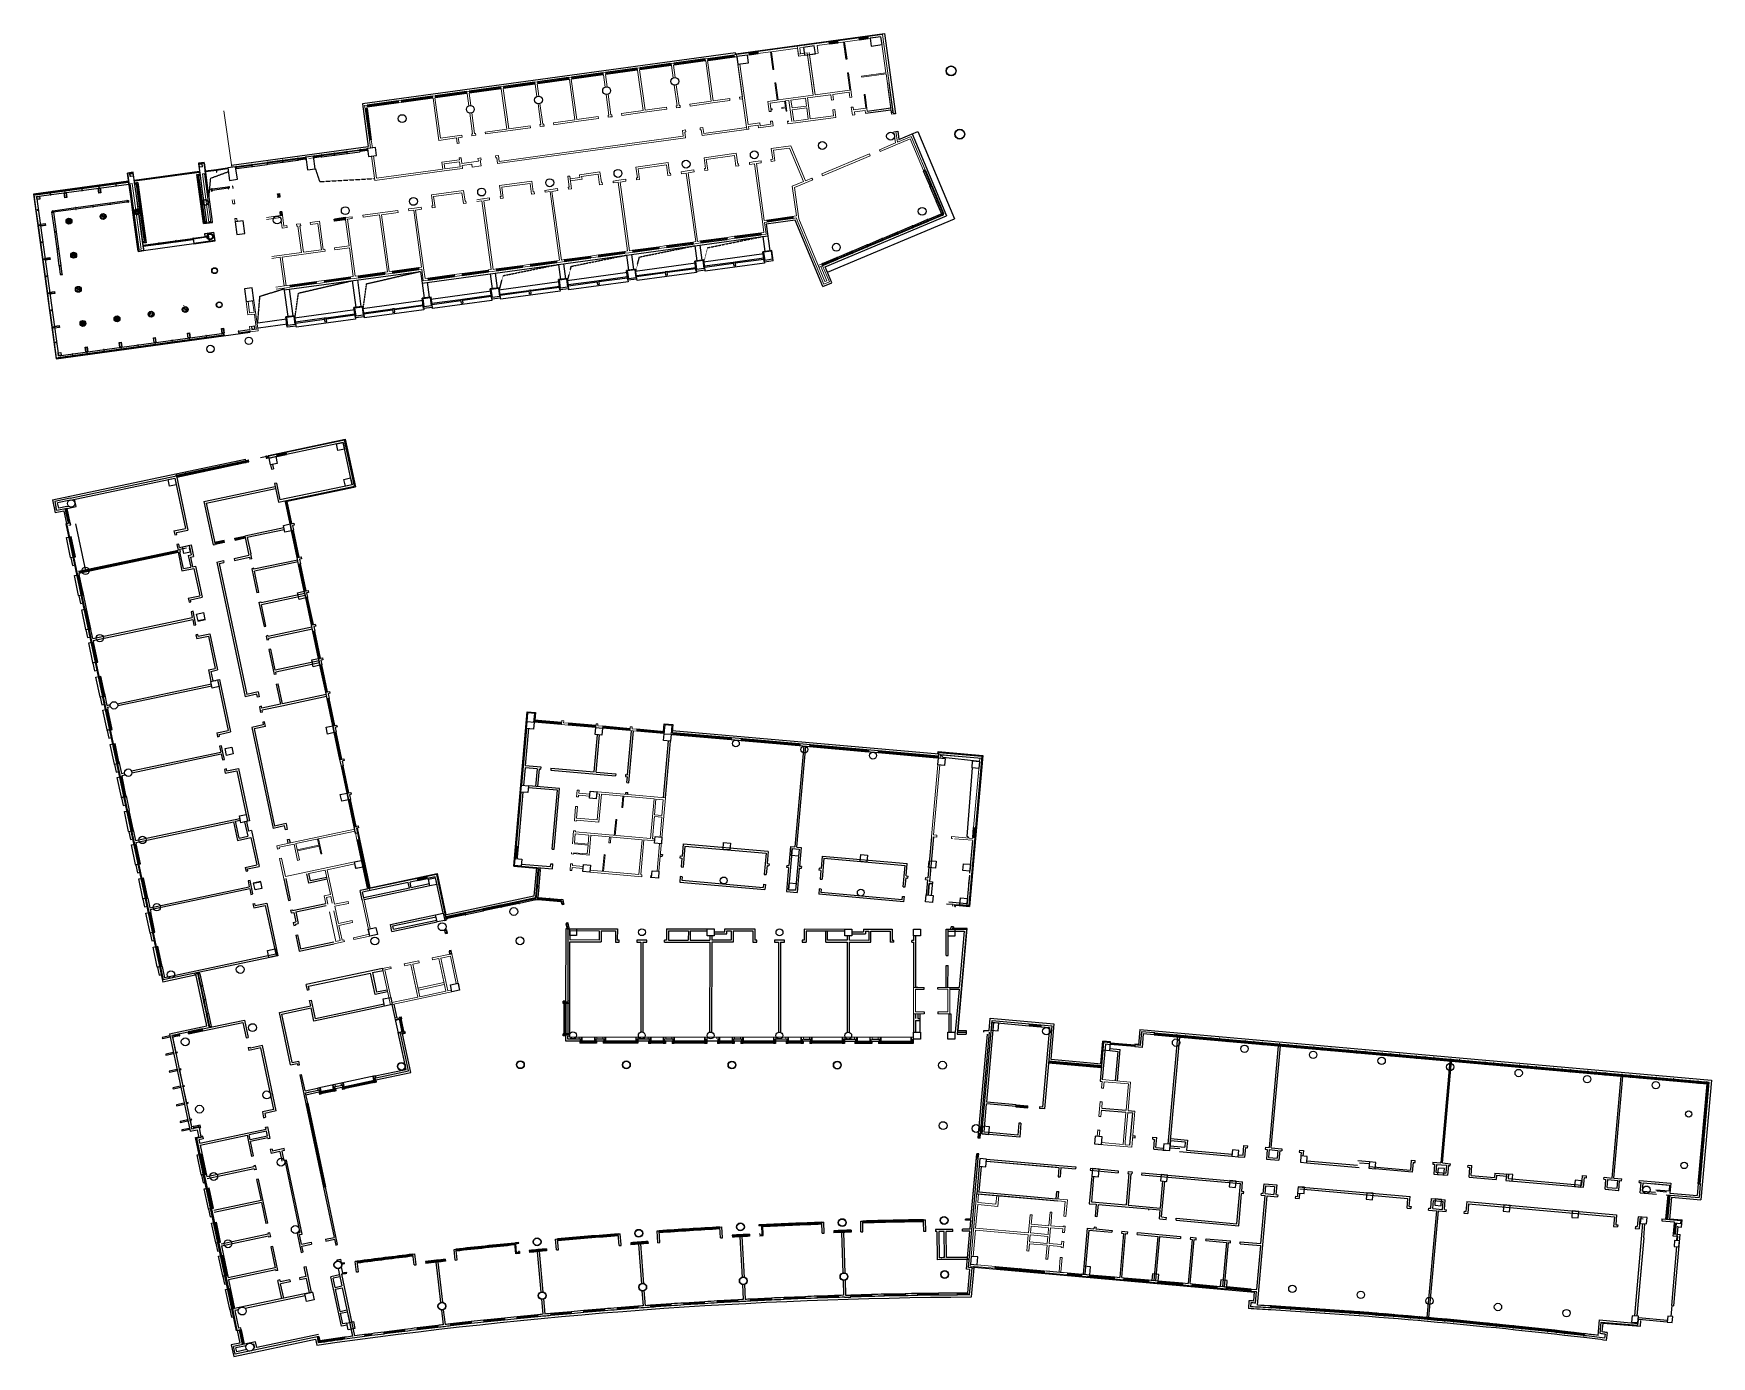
# Model space of a CAD drawing. Header units: millimetres. Extents: x 11680834 to 11851556, y -6213014 to -6078394.
import ezdxf

# ---------------------------------------------------------------- set-up
doc = ezdxf.new("R2010")
doc.units = ezdxf.units.MM
doc.linetypes.add('DASH', pattern=[0.35, 0.25, -0.1])
doc.linetypes.add('E2-RV-4F$0$Dash 1_16_', pattern=[3.175, 1.5875, -1.5875])
for name, color, linetype in [('A—墙体', 7, 'Continuous'), ('A—门窗', 135, 'Continuous'), ('E2-RI-4F$0$0S-SLAB-HOLE', 210, 'Continuous'), ('I—平面—装饰面层线', 192, 'Continuous'), ('XRE0$0$A-WALL', 7, 'Continuous'), ('XRE2$0$0S-COLS-HATCH-A', 8, 'Continuous')]:
    doc.layers.add(name, color=color, linetype=linetype)
for name, color, linetype, lineweight in [('E1-RI-1F$0$A-GLAZ-CWMG', 3, 'Continuous', 5), ('E1-RI-4F$0$A-WALL', 7, 'Continuous', 5), ('E1-RV-4F$0$$2$A-WALL', 7, 'Continuous', 5), ('E1-RV-4F$0$A-GLAZ-CWMG', 3, 'Continuous', 5), ('E1-RW-4F$0$A-WALL', 7, 'Continuous', 5), ('E2-RI-4F$0$A-WALL', 7, 'Continuous', 5), ('E2-RW-12345F$0$A-WALL', 7, 'Continuous', 5)]:
    doc.layers.add(name, color=color, linetype=linetype, lineweight=lineweight)
doc.layers.get('0').off()
doc.layers.get('E2-RI-4F$0$0S-SLAB-HOLE').off()
doc.layers.get('I—平面—装饰面层线').off()

# ---------------------------------------------------------------- blocks, each defined once
blk = doc.blocks.new('A$C42E522F8')
at = {"layer": 'A—墙体'}
for p, q in [((26, 3146), (266, 1387)), ((26, 3146), (266, 1387)), ((125, 3159), (365, 1401)), ((125, 3159), (365, 1401))]:
    blk.add_line(p, q, dxfattribs=at)
at = {"layer": 'E2-RW-12345F$0$A-WALL', "lineweight": 13}
blk.add_line((266, 1387), (365, 1401), dxfattribs=at)
at = {"layer": 'E2-RW-12345F$0$A-WALL'}
blk.add_line((456, 0), (555, 14), dxfattribs=at)
blk = doc.blocks.new('E2-RW-12345F$0$$TCHSYS$WIN2D')
for p, q in [((-0.5, 0.5), (0.5, 0.5)), ((-0.5, 0.5), (-0.5, -0.5)), ((0.5, 0.17), (-0.5, 0.17)), ((0.5, 0.5), (0.5, -0.5)), ((0.5, -0.17), (-0.5, -0.17)), ((-0.5, -0.5), (0.5, -0.5))]:
    blk.add_line(p, q)
blk = doc.blocks.new('E2-RV-4F$0$MRY_Curtain Wall-casement - Curtain Wall Casement-V36-E2 号楼一层平面图 1ST FLOOR PLAN')
at = {"layer": 'A—门窗'}
for p, q in [((-278.8, 25.4), (-355, 25.4)), ((-355, 25.4), (-355, -25.4)), ((-355, -25.4), (-355, 25.4)), ((-278.8, -25.4), (-278.8, 25.4)), ((278.8, -25.4), (278.8, 25.4)), ((278.8, 25.4), (355, 25.4)), ((355, 25.4), (355, -25.4)), ((355, 25.4), (355, -25.4)), ((-355, -25.4), (-278.8, -25.4)), ((-278.8, 0), (278.8, 0)), ((355, -25.4), (278.8, -25.4))]:
    blk.add_line(p, q, dxfattribs=at)
at = {"layer": 'A—门窗', "lineweight": 9}
for p, q in [((-355, 25.4), (355, 25.4)), ((355, -25.4), (-355, -25.4))]:
    blk.add_line(p, q, dxfattribs=at)
at = {"layer": 'A—门窗', "linetype": 'E2-RV-4F$0$Dash 1_16_'}
for p, q in [((278.8, -25.4), (-278.8, -25.4)), ((191.8, -25.4), (278.8, -25.4))]:
    blk.add_line(p, q, dxfattribs=at)
blk = doc.blocks.new('E2-RI-4F$0$300x300')
at = {"layer": 'E2-RI-4F$0$A-WALL'}
for points in [[(11683019, -6095449), (11683319, -6095449), (11683319, -6095749), (11683019, -6095749)], [(11683039, -6095469), (11683299, -6095469), (11683299, -6095729), (11683039, -6095729)]]:
    blk.add_lwpolyline(points, close=True, dxfattribs=at)
blk = doc.blocks.new('E2-RI-4F$0$窗2727')
at = {"layer": 'A—门窗'}
for p, q in [((11707367, -6105027), (11710042, -6104662)), ((11707367, -6105027), (11707394, -6105225)), ((11707394, -6105225), (11710069, -6104860)), ((11707426, -6105019), (11707454, -6105217)), ((11709100, -6104858), (11707436, -6105085)), ((11709109, -6104924), (11707445, -6105151)), ((11709091, -6104792), (11709118, -6104990)), ((11709150, -6104784), (11709178, -6104982)), ((11709992, -6104736), (11709160, -6104850)), ((11710001, -6104802), (11709169, -6104916)), ((11709983, -6104670), (11710010, -6104868)), ((11710042, -6104662), (11710069, -6104860))]:
    blk.add_line(p, q, dxfattribs=at)
blk = doc.blocks.new('E2-RI-4F$0$rexz')
at = {"layer": 'A—门窗', "lineweight": 13}
for p, q in [((-10817373, 7616307), (-10817373, 7616107)), ((-10814173, 7616107), (-10814173, 7616307))]:
    blk.add_line(p, q, dxfattribs=at)
at = {"layer": 'A—门窗'}
for p, q in [((-10817373, 7616307), (-10814173, 7616307)), ((-10817373, 7616107), (-10817373, 7616307)), ((-10817373, 7616107), (-10814173, 7616107)), ((-10817313, 7616107), (-10817313, 7616307)), ((-10816473, 7616240), (-10817313, 7616240)), ((-10816473, 7616174), (-10817313, 7616174)), ((-10816473, 7616107), (-10816473, 7616307)), ((-10816413, 7616107), (-10816413, 7616307)), ((-10814233, 7616240), (-10816413, 7616240)), ((-10814233, 7616174), (-10816413, 7616174)), ((-10814233, 7616107), (-10814233, 7616307)), ((-10814173, 7616107), (-10814173, 7616307))]:
    blk.add_line(p, q, dxfattribs=at)
blk = doc.blocks.new('E2-RI-4F$0$Spider Panel - Spider Panel-V35-E2 号楼三层平面图 3RD FLOOR PLAN')
at = {"layer": 'A—门窗', "lineweight": 13}
for p, q in [((875, 0), (-875, 0)), ((-875, 0), (-875, -25.4)), ((-875, -25.4), (875, -25.4)), ((875, -25.4), (875, 0))]:
    blk.add_line(p, q, dxfattribs=at)
blk = doc.blocks.new('E2-RI-4F$0$Spider Panel - Spider Panel-V34-E2 号楼三层平面图 3RD FLOOR PLAN')
at = {"layer": 'A—门窗', "lineweight": 13}
for p, q in [((875, 0), (-875, 0)), ((-875, 0), (-875, -25.4)), ((-875, -25.4), (875, -25.4)), ((875, -25.4), (875, 0))]:
    blk.add_line(p, q, dxfattribs=at)
blk = doc.blocks.new('E2-RI-4F$0$Spider Panel - Spider Panel-V33-E2 号楼三层平面图 3RD FLOOR PLAN')
at = {"layer": 'A—门窗', "lineweight": 13}
for p, q in [((875, 0), (-875, 0)), ((-875, 0), (-875, -25.4)), ((-875, -25.4), (875, -25.4)), ((875, -25.4), (875, 0))]:
    blk.add_line(p, q, dxfattribs=at)
blk = doc.blocks.new('E2-RI-4F$0$Spider Panel - Spider Panel-10871031-E2 号楼三层平面图 3RD FLOOR PLAN')
at = {"layer": 'A—门窗', "lineweight": 13}
for p, q in [((875, 0), (-875, 0)), ((-875, 0), (-875, -25.4)), ((-875, -25.4), (875, -25.4)), ((875, -25.4), (875, 0))]:
    blk.add_line(p, q, dxfattribs=at)
blk = doc.blocks.new('E2-RI-4F$0$Spider Panel - Spider Panel-10871030-E2 号楼三层平面图 3RD FLOOR PLAN')
at = {"layer": 'A—门窗', "lineweight": 13}
for p, q in [((784, 0), (-784, 0)), ((-784, 0), (-784, -25)), ((-784, -25), (784, -25)), ((784, -25), (784, 0))]:
    blk.add_line(p, q, dxfattribs=at)
blk = doc.blocks.new('E2-RI-4F$0$Spider Panel - Right-10871024-E2 号楼三层平面图 3RD FLOOR PLAN')
at = {"layer": 'A—门窗', "lineweight": 13}
for p, q in [((778, 0), (-778, 0)), ((-778, 0), (-778, -25)), ((-778, -25), (778, -25)), ((778, -25), (778, 0))]:
    blk.add_line(p, q, dxfattribs=at)
blk = doc.blocks.new('E2-RI-4F$0$SYSTEM_PANEL_-_METAL_PANED')
at = {"layer": 'A—门窗'}
for p, q in [((247, 45), (-247, 45)), ((-247, 45), (-247, 20)), ((-247, 20), (247, 20)), ((247, 20), (247, 45))]:
    blk.add_line(p, q, dxfattribs=at)
blk = doc.blocks.new('E2-RI-4F$0$SYSTEM_PANEL_-_METAL_PANEC')
at = {"layer": 'A—门窗'}
for p, q in [((1085, -20), (-1085, -20)), ((-1085, -20), (-1085, -45)), ((-1085, -45), (1085, -45)), ((1085, -45), (1085, -20))]:
    blk.add_line(p, q, dxfattribs=at)
blk = doc.blocks.new('E2-RI-4F$0$SYSTEM_PANEL_-_METAL_PANEB')
at = {"layer": 'A—门窗'}
for p, q in [((300, -19.5), (-300, -19.5)), ((-300, -19.5), (-300, -44.5)), ((-300, -44.5), (300, -44.5)), ((300, -44.5), (300, -19.5))]:
    blk.add_line(p, q, dxfattribs=at)
blk = doc.blocks.new('E2-RI-4F$0$SYSTEM_PANEL_-_GLAZED-1080')
at = {"layer": 'A—门窗'}
for p, q in [((562.5, 44.45), (-562.5, 44.45)), ((-562.5, 44.45), (-562.5, 19.05)), ((-562.5, 19.05), (562.5, 19.05)), ((562.5, 19.05), (562.5, 44.45))]:
    blk.add_line(p, q, dxfattribs=at)
blk = doc.blocks.new('E2-RI-4F$0$SYSTEM_PANEL_-_GLAZED-1082')
at = {"layer": 'A—门窗'}
for p, q in [((650, 44.45), (-650, 44.45)), ((-650, 44.45), (-650, 19.05)), ((-650, 19.05), (650, 19.05)), ((650, 19.05), (650, 44.45))]:
    blk.add_line(p, q, dxfattribs=at)
blk = doc.blocks.new('E2-RI-4F$0$SYSTEM_PANEL_-_METAL_PANE5')
at = {"layer": 'A—门窗'}
for p, q in [((225, 44), (-225, 44)), ((-225, 44), (-225, 19)), ((-225, 19), (225, 19)), ((225, 19), (225, 44))]:
    blk.add_line(p, q, dxfattribs=at)
blk = doc.blocks.new('E2-RI-4F$0$SYSTEM_PANEL_-_METAL_PANE7')
at = {"layer": 'A—门窗'}
for p, q in [((869, 44.5), (-869, 44.5)), ((-869, 44.5), (-869, 19.5)), ((-869, 19.5), (869, 19.5)), ((869, 19.5), (869, 44.5))]:
    blk.add_line(p, q, dxfattribs=at)
blk = doc.blocks.new('E2-RI-4F$0$SYSTEM_PANEL_-_METAL_PANE8')
at = {"layer": 'A—门窗'}
for p, q in [((694, 44.5), (-694, 44.5)), ((-694, 44.5), (-694, 19.5)), ((-694, 19.5), (694, 19.5)), ((694, 19.5), (694, 44.5))]:
    blk.add_line(p, q, dxfattribs=at)
blk = doc.blocks.new('E2-RI-4F$0$SYSTEM_PANEL_-_METAL_PANEA')
at = {"layer": 'A—门窗'}
for p, q in [((697, 44.5), (-697, 44.5)), ((-697, 44.5), (-697, 19.5)), ((-697, 19.5), (697, 19.5)), ((697, 19.5), (697, 44.5))]:
    blk.add_line(p, q, dxfattribs=at)
blk = doc.blocks.new('E2-RI-4F$0$SYSTEM_PANEL_-_METAL_PANE2')
at = {"layer": 'A—门窗'}
for p, q in [((612.3, 44.5), (-612.3, 44.5)), ((-612.3, 44.5), (-612.3, 19.5)), ((-612.3, 19.5), (612.3, 19.5)), ((612.3, 19.5), (612.3, 44.5))]:
    blk.add_line(p, q, dxfattribs=at)
blk = doc.blocks.new('E2-RI-4F$0$SYSTEM_PANEL_-_METAL_PANE9')
at = {"layer": 'A—门窗'}
for p, q in [((599.775, 44.5), (-599.775, 44.5)), ((-599.775, 44.5), (-599.775, 19.5)), ((-599.775, 19.5), (599.775, 19.5)), ((599.775, 19.5), (599.775, 44.5))]:
    blk.add_line(p, q, dxfattribs=at)
blk = doc.blocks.new('E2-RI-4F$0$SYSTEM_PANEL_-_GLAZED-9864')
at = {"layer": 'A—门窗'}
for p, q in [((785, 44.45), (-785, 44.45)), ((-785, 44.45), (-785, 19.05)), ((-785, 19.05), (785, 19.05)), ((785, 19.05), (785, 44.45))]:
    blk.add_line(p, q, dxfattribs=at)
blk = doc.blocks.new('E2-RI-4F$0$SYSTEM_PANEL_-_GLAZED-9514')
at = {"layer": 'A—门窗'}
for p, q in [((785, -19.05), (-785, -19.05)), ((-785, -19.05), (-785, -44.45)), ((-785, -44.45), (785, -44.45)), ((785, -44.45), (785, -19.05))]:
    blk.add_line(p, q, dxfattribs=at)
blk = doc.blocks.new('E2-RI-4F$0$SYSTEM_PANEL_-_GLAZED-9513')
at = {"layer": 'A—门窗'}
for p, q in [((845, -19.05), (-845, -19.05)), ((-845, -19.05), (-845, -44.45)), ((-845, -44.45), (845, -44.45)), ((845, -44.45), (845, -19.05))]:
    blk.add_line(p, q, dxfattribs=at)
blk = doc.blocks.new('E2-RI-4F$0$SYSTEM_PANEL_-_METAL_PANEL')
at = {"layer": 'A—门窗'}
for p, q in [((238, 44), (-238, 44)), ((-238, 44), (-238, 19)), ((-238, 19), (238, 19)), ((238, 19), (238, 44))]:
    blk.add_line(p, q, dxfattribs=at)
blk = doc.blocks.new('E2-RI-4F$0$SYSTEM_PANEL_-_METAL_PANE0')
at = {"layer": 'A—门窗'}
for p, q in [((875, 44.5), (-875, 44.5)), ((-875, 44.5), (-875, 19.5)), ((-875, 19.5), (875, 19.5))]:
    blk.add_line(p, q, dxfattribs=at)
blk = doc.blocks.new('E2-RI-4F$0$SYSTEM_PANEL_-_METAL_PANE1')
at = {"layer": 'A—门窗'}
for p, q in [((700, 44.5), (-700, 44.5)), ((-700, 44.5), (-700, 19.5)), ((-700, 19.5), (700, 19.5)), ((700, 19.5), (700, 44.5))]:
    blk.add_line(p, q, dxfattribs=at)
blk = doc.blocks.new('E2-RI-4F$0$SYSTEM_PANEL_-_METAL_PANE3')
at = {"layer": 'A—门窗'}
for p, q in [((300, 44.5), (-300, 44.5)), ((-300, 44.5), (-300, 19.5)), ((-300, 19.5), (300, 19.5)), ((300, 19.5), (300, 44.5))]:
    blk.add_line(p, q, dxfattribs=at)
blk = doc.blocks.new('E2-RI-4F$0$SPIDER_PANEL_-_SPIDER_PANB')
at = {"layer": 'A—门窗'}
for p, q in [((875, 0), (-875, 0)), ((875, -25.4), (875, 0)), ((-875, 0), (-875, -25.4)), ((-875, -25.4), (875, -25.4))]:
    blk.add_line(p, q, dxfattribs=at)
blk = doc.blocks.new('E2-RI-4F$0$SPIDER_PANEL_-_SPIDER_PAN7')
at = {"layer": 'A—门窗'}
for p, q in [((557, 25), (-557, 25)), ((-557, 25), (-557, 0)), ((-557, 0), (557, 0)), ((557, 0), (557, 25))]:
    blk.add_line(p, q, dxfattribs=at)
blk = doc.blocks.new('E2-RI-4F$0$SPIDER_PANEL_-_SPIDER_PAN6')
at = {"layer": 'A—门窗'}
for p, q in [((875, 25.4), (-875, 25.4)), ((-875, 25.4), (-875, 0)), ((-875, 0), (875, 0)), ((875, 0), (875, 25.4))]:
    blk.add_line(p, q, dxfattribs=at)
blk = doc.blocks.new('E2-RI-4F$0$SPIDER_PANEL_-_SPIDER_PAN5')
at = {"layer": 'A—门窗'}
for p, q in [((875, 25.4), (-875, 25.4)), ((-875, 25.4), (-875, 0)), ((-875, 0), (875, 0)), ((875, 0), (875, 25.4))]:
    blk.add_line(p, q, dxfattribs=at)
blk = doc.blocks.new('E2-RI-4F$0$SPIDER_PANEL_-_SPIDER_PAN4')
at = {"layer": 'A—门窗'}
for p, q in [((750, 25.4), (-750, 25.4)), ((-750, 25.4), (-750, 0)), ((-750, 0), (750, 0)), ((750, 0), (750, 25.4))]:
    blk.add_line(p, q, dxfattribs=at)
blk = doc.blocks.new('E2-RI-4F$0$SPIDER_PANEL_-_RIGHT-10870')
at = {"layer": 'A—门窗'}
for p, q in [((750, 25.4), (-750, 25.4)), ((-750, 25.4), (-750, 0)), ((-750, 0), (750, 0)), ((750, 0), (750, 25.4))]:
    blk.add_line(p, q, dxfattribs=at)
blk = doc.blocks.new('E2-RI-4F$0$SYSTEM_PANEL_-_GLAZED-1001')
at = {"layer": 'A—门窗'}
for p, q in [((800, 44.45), (-800, 44.45)), ((-800, 44.45), (-800, 19.05)), ((-800, 19.05), (800, 19.05)), ((800, 19.05), (800, 44.45))]:
    blk.add_line(p, q, dxfattribs=at)
blk = doc.blocks.new('E2-RI-4F$0$SYSTEM_PANEL_-_GLAZED-1000')
at = {"layer": 'A—门窗'}
for p, q in [((875, 44.45), (-875, 44.45)), ((-875, 44.45), (-875, 19.05)), ((-875, 19.05), (875, 19.05))]:
    blk.add_line(p, q, dxfattribs=at)
blk = doc.blocks.new('E2-RI-4F$0$SYSTEM_PANEL_-_GLAZED-1005')
at = {"layer": 'A—门窗'}
for p, q in [((800.25, 44.45), (-800.25, 44.45)), ((-800.25, 44.45), (-800.25, 19.05)), ((-800.25, 19.05), (800.25, 19.05)), ((800.25, 19.05), (800.25, 44.45))]:
    blk.add_line(p, q, dxfattribs=at)
blk = doc.blocks.new('E2-RI-4F$0$RECTANGULAR_MULLION_-_6002')
at = {"layer": 'A—门窗'}
for p, q in [((63913, 129155), (63913, 129240)), ((63913, 129240), (66853, 129240)), ((63913, 128731), (63913, 129155)), ((63913, 129155), (66853, 129155)), ((69993, 128731), (63913, 128731)), ((67053, 129240), (69993, 129240)), ((67053, 129155), (69993, 129155)), ((69993, 129240), (69993, 129155)), ((69993, 129155), (69993, 128731))]:
    blk.add_line(p, q, dxfattribs=at)
blk = doc.blocks.new('E-COLS-F4')
at = {"layer": 'XRE2$0$0S-COLS-HATCH-A'}
h = blk.add_hatch(dxfattribs=at)
h.set_pattern_fill('AR-CONC', color=256, scale=40, style=0)
h.set_pattern_definition([(50, (5987.52, 7883.5), (286.904073, -25.100854), [30, -330]), (355, (5987.52, 7883.5), (-55.5005334, 300.8768535), [24, -264]), (100.4514, (6011.43, 7881.4), (231.4037527, 275.775817), [25.496076, -280.456845]), (46.1842, (5987.52, 7963.5), (426.896419, -66.207606), [45, -495]), (96.6356, (6023.1, 7958), (373.865082, 389.647148), [38.244115, -420.6852]), (351.1842, (5987.5, 7963.5), (373.864778, 389.64744), [36, -396]), (21, (6027.52, 7943.5), (238.762821, -161.0475563), [30, -330]), (326, (6027.52, 7943.5), (97.326133, 290.060018), [24, -264]), (71.4514, (6047.42, 7930.08), (336.0890514, 129.0121987), [25.496076, -280.456845]), (37.5, (5987.52, 7883.5), (4.8639421, 133.1575415), [0, -260.8, 0, -268, 0, -265]), (7.5, (5987.52, 7883.5), (105.227815, 157.7646848), [0, -152.8, 0, -254.8, 0, -101]), (327.5, (5898.32, 7883.5), (213.5289745, -9.0219487), [0, -100, 0, -312, 0, -414]), (317.5, (5858.32, 7883.5), (233.2744677, 40.041993), [0, -130, 0, -207.2, 0, -294])])
edge = h.paths.add_edge_path()
edge.add_arc((11691372, -6096540), 265, 0, 360)
h = blk.add_hatch(dxfattribs=at)
h.set_pattern_fill('AR-CONC', color=256, scale=40, style=0)
h.set_pattern_definition([(50, (-948, 6935.5), (286.904073, -25.100854), [30, -330]), (355, (-948, 6935.5), (-55.5005334, 300.8768535), [24, -264]), (100.4514, (-924.08, 6933.42), (231.4037527, 275.775817), [25.496076, -280.456845]), (46.1842, (-948, 7015.5), (426.896419, -66.207606), [45, -495]), (96.6356, (-912.4, 7010), (373.865082, 389.647148), [38.244115, -420.6852]), (351.1842, (-948, 7015.5), (373.864778, 389.64744), [36, -396]), (21, (-908, 6995.5), (238.762821, -161.0475563), [30, -330]), (326, (-908, 6995.5), (97.326133, 290.060018), [24, -264]), (71.4514, (-888.1, 6982.1), (336.0890514, 129.0121987), [25.496076, -280.456845]), (37.5, (-947.99, 6935.51), (4.8639421, 133.1575415), [0, -260.8, 0, -268, 0, -265]), (7.5, (-947.99, 6935.51), (105.227815, 157.7646848), [0, -152.8, 0, -254.8, 0, -101]), (327.5, (-1037.19, 6935.51), (213.5289745, -9.0219487), [0, -100, 0, -312, 0, -414]), (317.5, (-1077.2, 6935.51), (233.2744677, 40.041993), [0, -130, 0, -207.2, 0, -294])])
edge = h.paths.add_edge_path()
edge.add_arc((11684437, -6097488), 265, 0, 360)
h = blk.add_hatch(dxfattribs=at)
h.set_pattern_fill('AR-CONC', color=256, scale=40, style=0)
h.set_pattern_definition([(50, (2519.76, 7409.5), (286.904073, -25.100854), [30, -330]), (355, (2519.76, 7409.5), (-55.5005334, 300.8768535), [24, -264]), (100.4514, (2543.67, 7407.41), (231.4037527, 275.775817), [25.496076, -280.456845]), (46.1842, (2519.76, 7489.5), (426.896419, -66.207606), [45, -495]), (96.6356, (2555.34, 7484), (373.865082, 389.647148), [38.244115, -420.6852]), (351.1842, (2519.76, 7489.5), (373.864778, 389.64744), [36, -396]), (21, (2559.76, 7469.5), (238.762821, -161.0475563), [30, -330]), (326, (2559.76, 7469.5), (97.326133, 290.060018), [24, -264]), (71.4514, (2579.66, 7456.09), (336.0890514, 129.0121987), [25.496076, -280.456845]), (37.5, (2519.76, 7409.51), (4.8639421, 133.1575415), [0, -260.8, 0, -268, 0, -265]), (7.5, (2519.76, 7409.5), (105.227815, 157.7646848), [0, -152.8, 0, -254.8, 0, -101]), (327.5, (2430.56, 7409.51), (213.5289745, -9.0219487), [0, -100, 0, -312, 0, -414]), (317.5, (2390.56, 7409.5), (233.2744677, 40.041993), [0, -130, 0, -207.2, 0, -294])])
edge = h.paths.add_edge_path()
edge.add_arc((11687905, -6097014), 265, 0, 360)
h = blk.add_hatch(dxfattribs=at)
h.set_pattern_fill('AR-CONC', color=256, scale=40, style=0)
h.set_pattern_definition([(50, (-474, 3467.75), (286.904073, -25.100854), [30, -330]), (355, (-474, 3467.75), (-55.5005334, 300.8768535), [24, -264]), (100.4514, (-450.1, 3465.66), (231.4037527, 275.775817), [25.496076, -280.456845]), (46.1842, (-474, 3547.75), (426.896419, -66.207606), [45, -495]), (96.6356, (-438.42, 3542.24), (373.865082, 389.647148), [38.244115, -420.6852]), (351.1842, (-474, 3547.75), (373.864778, 389.64744), [36, -396]), (21, (-434, 3527.75), (238.762821, -161.0475563), [30, -330]), (326, (-434, 3527.75), (97.326133, 290.060018), [24, -264]), (71.4514, (-414.1, 3514.33), (336.0890514, 129.0121987), [25.496076, -280.456845]), (37.5, (-474, 3467.75), (4.8639421, 133.1575415), [0, -260.8, 0, -268, 0, -265]), (7.5, (-474, 3467.75), (105.227815, 157.7646848), [0, -152.8, 0, -254.8, 0, -101]), (327.5, (-563.2, 3467.75), (213.5289745, -9.0219487), [0, -100, 0, -312, 0, -414]), (317.5, (-603.2, 3467.75), (233.2744677, 40.041993), [0, -130, 0, -207.2, 0, -294])])
edge = h.paths.add_edge_path()
edge.add_arc((11684911, -6100956), 265, 0, 360)
h = blk.add_hatch(dxfattribs=at)
h.set_pattern_fill('AR-CONC', color=256, scale=40, style=0)
h.set_pattern_definition([(50, (0.0005, -0.001), (286.904073, -25.100854), [30, -330]), (355, (0.0005, -0.001), (-55.5005334, 300.8768535), [24, -264]), (100.4514, (23.9, -2.1), (231.4037527, 275.775817), [25.496076, -280.456845]), (46.1842, (0.0005, 80), (426.896419, -66.207606), [45, -495]), (96.6356, (35.58, 74.5), (373.865082, 389.647148), [38.244115, -420.6852]), (351.1842, (0.0005, 80), (373.864778, 389.64744), [36, -396]), (21, (40, 60), (238.762821, -161.0475563), [30, -330]), (326, (40, 60), (97.326133, 290.060018), [24, -264]), (71.4514, (59.9, 46.58), (336.0890514, 129.0121987), [25.496076, -280.456845]), (37.5, (0.0005, -0.001), (4.8639421, 133.1575415), [0, -260.8, 0, -268, 0, -265]), (7.5, (0.0005, -0.001), (105.227815, 157.7646848), [0, -152.8, 0, -254.8, 0, -101]), (327.5, (-89.2, -0.001), (213.5289745, -9.0219487), [0, -100, 0, -312, 0, -414]), (317.5, (-129.2, -0.001), (233.2744677, 40.041993), [0, -130, 0, -207.2, 0, -294])])
edge = h.paths.add_edge_path()
edge.add_arc((11685385, -6104423), 265, 0, 360)
h = blk.add_hatch(dxfattribs=at)
h.set_pattern_fill('AR-CONC', color=256, scale=40, style=0)
h.set_pattern_definition([(50, (7409.5, -2519.76), (286.904073, -25.100854), [30, -330]), (355, (7409.5, -2519.76), (-55.5005334, 300.8768535), [24, -264]), (100.4514, (7433.42, -2521.86), (231.4037527, 275.775817), [25.496076, -280.456845]), (46.1842, (7409.5, -2439.76), (426.896419, -66.207606), [45, -495]), (96.6356, (7445.1, -2445.3), (373.865082, 389.647148), [38.244115, -420.6852]), (351.1842, (7409.5, -2439.76), (373.864778, 389.64744), [36, -396]), (21, (7449.5, -2459.76), (238.762821, -161.0475563), [30, -330]), (326, (7449.5, -2459.76), (97.326133, 290.060018), [24, -264]), (71.4514, (7469.4, -2473.18), (336.0890514, 129.0121987), [25.496076, -280.456845]), (37.5, (7409.51, -2519.76), (4.8639421, 133.1575415), [0, -260.8, 0, -268, 0, -265]), (7.5, (7409.51, -2519.76), (105.227815, 157.7646848), [0, -152.8, 0, -254.8, 0, -101]), (327.5, (7320.31, -2519.76), (213.5289745, -9.0219487), [0, -100, 0, -312, 0, -414]), (317.5, (7280.3, -2519.76), (233.2744677, 40.041993), [0, -130, 0, -207.2, 0, -294])])
edge = h.paths.add_edge_path()
edge.add_arc((11692794, -6106943), 265, 0, 360)
h = blk.add_hatch(dxfattribs=at)
h.set_pattern_fill('AR-CONC', color=256, scale=40, style=0)
h.set_pattern_definition([(50, (10877.26, -2045.77), (286.904073, -25.100854), [30, -330]), (355, (10877.26, -2045.77), (-55.5005334, 300.8768535), [24, -264]), (100.4514, (10901.17, -2047.86), (231.4037527, 275.775817), [25.496076, -280.456845]), (46.1842, (10877.26, -1965.77), (426.896419, -66.207606), [45, -495]), (96.6356, (10912.84, -1971.3), (373.865082, 389.647148), [38.244115, -420.6852]), (351.1842, (10877.26, -1965.77), (373.864778, 389.64744), [36, -396]), (21, (10917.26, -1985.77), (238.762821, -161.0475563), [30, -330]), (326, (10917.26, -1985.77), (97.326133, 290.060018), [24, -264]), (71.4514, (10937.16, -1999.2), (336.0890514, 129.0121987), [25.496076, -280.456845]), (37.5, (10877.26, -2045.77), (4.8639421, 133.1575415), [0, -260.8, 0, -268, 0, -265]), (7.5, (10877.26, -2045.77), (105.227815, 157.7646848), [0, -152.8, 0, -254.8, 0, -101]), (327.5, (10788.06, -2045.77), (213.5289745, -9.0219487), [0, -100, 0, -312, 0, -414]), (317.5, (10748.06, -2045.77), (233.2744677, 40.041993), [0, -130, 0, -207.2, 0, -294])])
edge = h.paths.add_edge_path()
edge.add_arc((11696262, -6106469), 265, 0, 360)
h = blk.add_hatch(dxfattribs=at)
h.set_pattern_fill('AR-CONC', color=256, scale=40, style=0)
h.set_pattern_definition([(50, (474, -3467.76), (286.904073, -25.100854), [30, -330]), (355, (474, -3467.76), (-55.5005334, 300.8768535), [24, -264]), (100.4514, (497.9, -3469.85), (231.4037527, 275.775817), [25.496076, -280.456845]), (46.1842, (474, -3387.76), (426.896419, -66.207606), [45, -495]), (96.6356, (509.57, -3393.27), (373.865082, 389.647148), [38.244115, -420.6852]), (351.1842, (474, -3387.76), (373.864778, 389.64744), [36, -396]), (21, (514, -3407.76), (238.762821, -161.0475563), [30, -330]), (326, (514, -3407.76), (97.326133, 290.060018), [24, -264]), (71.4514, (533.9, -3421.18), (336.0890514, 129.0121987), [25.496076, -280.456845]), (37.5, (474, -3467.76), (4.8639421, 133.1575415), [0, -260.8, 0, -268, 0, -265]), (7.5, (474, -3467.76), (105.227815, 157.7646848), [0, -152.8, 0, -254.8, 0, -101]), (327.5, (384.8, -3467.76), (213.5289745, -9.0219487), [0, -100, 0, -312, 0, -414]), (317.5, (344.8, -3467.76), (233.2744677, 40.041993), [0, -130, 0, -207.2, 0, -294])])
edge = h.paths.add_edge_path()
edge.add_arc((11685859, -6107891), 265, 0, 360)
h = blk.add_hatch(dxfattribs=at)
h.set_pattern_fill('AR-CONC', color=256, scale=40, style=0)
h.set_pattern_definition([(50, (3941.75, -2993.76), (286.904073, -25.100854), [30, -330]), (355, (3941.75, -2993.76), (-55.5005334, 300.8768535), [24, -264]), (100.4514, (3965.66, -2995.85), (231.4037527, 275.775817), [25.496076, -280.456845]), (46.1842, (3941.75, -2913.76), (426.896419, -66.207606), [45, -495]), (96.6356, (3977.33, -2919.28), (373.865082, 389.647148), [38.244115, -420.6852]), (351.1842, (3941.75, -2913.76), (373.864778, 389.64744), [36, -396]), (21, (3981.75, -2933.76), (238.762821, -161.0475563), [30, -330]), (326, (3981.75, -2933.76), (97.326133, 290.060018), [24, -264]), (71.4514, (4001.65, -2947.18), (336.0890514, 129.0121987), [25.496076, -280.456845]), (37.5, (3941.75, -2993.76), (4.8639421, 133.1575415), [0, -260.8, 0, -268, 0, -265]), (7.5, (3941.75, -2993.76), (105.227815, 157.7646848), [0, -152.8, 0, -254.8, 0, -101]), (327.5, (3852.55, -2993.76), (213.5289745, -9.0219487), [0, -100, 0, -312, 0, -414]), (317.5, (3812.55, -2993.76), (233.2744677, 40.041993), [0, -130, 0, -207.2, 0, -294])])
edge = h.paths.add_edge_path()
edge.add_arc((11689327, -6107417), 265, 0, 360)
at = {"layer": 'A—墙体'}
for points in [[(11767057, -6078726), (11765967, -6078875), (11766076, -6079668), (11767166, -6079519)], [(11753483, -6080581), (11752394, -6080730), (11752502, -6081523), (11753592, -6081374)], [(11760270, -6079654), (11759180, -6079803), (11759289, -6080595), (11760379, -6080446)], [(11708526, -6090966), (11708702, -6092254), (11709494, -6092145), (11709318, -6090857)], [(11715610, -6089997), (11714817, -6090106), (11714925, -6090898), (11715718, -6090790)], [(11700599, -6092049), (11700775, -6093337), (11701568, -6093229), (11701392, -6091941)], [(11701351, -6097548), (11701527, -6098836), (11702320, -6098727), (11702144, -6097439)], [(11748973, -6101485), (11748180, -6101593), (11748289, -6102386), (11749081, -6102277)], [(11755908, -6100537), (11755116, -6100645), (11755224, -6101438), (11756017, -6101329)], [(11742037, -6102433), (11741245, -6102541), (11741353, -6103334), (11742146, -6103225)], [(11702285, -6104384), (11702461, -6105672), (11703254, -6105564), (11703078, -6104276)], [(11728166, -6104329), (11727374, -6104437), (11727482, -6105230), (11728275, -6105121)], [(11735102, -6103381), (11734309, -6103489), (11734418, -6104282), (11735210, -6104173)], [(11714295, -6106225), (11713503, -6106333), (11713611, -6107126), (11714404, -6107017)], [(11721231, -6105277), (11720438, -6105385), (11720546, -6106178), (11721339, -6106069)], [(11707360, -6107173), (11706567, -6107281), (11706675, -6108074), (11707468, -6107965)], [(11711646, -6120147), (11712331, -6120002), (11712476, -6120687), (11711791, -6120831)], [(11704798, -6121596), (11705483, -6121451), (11705628, -6122136), (11704943, -6122281)], [(11694526, -6123771), (11695211, -6123626), (11695356, -6124311), (11694671, -6124456)], [(11712413, -6123766), (11713097, -6123621), (11713242, -6124306), (11712558, -6124451)], [(11706248, -6128445), (11706933, -6128300), (11707078, -6128984), (11706393, -6129129)], [(11695976, -6130619), (11696660, -6130474), (11696805, -6131159), (11696120, -6131304)], [(11707698, -6135293), (11708382, -6135148), (11708527, -6135833), (11707843, -6135978)], [(11697425, -6137467), (11698110, -6137322), (11698255, -6138007), (11697570, -6138152)], [(11709147, -6142141), (11709832, -6141996), (11709977, -6142681), (11709292, -6142826)], [(11698875, -6144316), (11699560, -6144171), (11699705, -6144856), (11699020, -6145000)], [(11710597, -6148989), (11711282, -6148844), (11711427, -6149529), (11710742, -6149674)], [(11731058, -6148406), (11731755, -6148468), (11731693, -6149165), (11730996, -6149103)], [(11738030, -6149023), (11738728, -6149084), (11738666, -6149782), (11737969, -6149720)], [(11700325, -6151164), (11701010, -6151019), (11701154, -6151704), (11700470, -6151849)], [(11745003, -6149639), (11745701, -6149701), (11745639, -6150398), (11744942, -6150336)], [(11772895, -6152105), (11773592, -6152166), (11773530, -6152864), (11772833, -6152802)], [(11776381, -6152413), (11777078, -6152475), (11777017, -6153172), (11776319, -6153110)], [(11712047, -6155838), (11712732, -6155693), (11712877, -6156377), (11712192, -6156522)], [(11730485, -6154881), (11731183, -6154943), (11731121, -6155640), (11730424, -6155578)], [(11737458, -6155497), (11738155, -6155559), (11738094, -6156256), (11737396, -6156195)], [(11701774, -6158012), (11702459, -6157867), (11702604, -6158552), (11701919, -6158697)], [(11744079, -6160098), (11744776, -6160160), (11744714, -6160857), (11744017, -6160796)], [(11751051, -6160715), (11751749, -6160776), (11751687, -6161474), (11750990, -6161412)], [(11758024, -6161331), (11758722, -6161393), (11758660, -6162090), (11757963, -6162028)], [(11713496, -6162686), (11714181, -6162541), (11714326, -6163226), (11713641, -6163371)], [(11729825, -6162352), (11730522, -6162413), (11730460, -6163111), (11729763, -6163049)], [(11736798, -6162968), (11737495, -6163030), (11737433, -6163727), (11736736, -6163666)], [(11764997, -6161948), (11765694, -6162009), (11765633, -6162707), (11764935, -6162645)], [(11771970, -6162564), (11772667, -6162626), (11772605, -6163323), (11771908, -6163261)], [(11775456, -6162872), (11776154, -6162934), (11776092, -6163631), (11775395, -6163570)], [(11703224, -6164860), (11703909, -6164715), (11704054, -6165400), (11703369, -6165545)], [(11721023, -6164440), (11721708, -6164295), (11721853, -6164980), (11721168, -6165125)], [(11743770, -6163585), (11744468, -6163646), (11744406, -6164344), (11743709, -6164282)], [(11757716, -6164818), (11758413, -6164879), (11758352, -6165576), (11757654, -6165515)], [(11771662, -6166050), (11772359, -6166112), (11772297, -6166809), (11771600, -6166748)], [(11775148, -6166359), (11775845, -6166420), (11775784, -6167118), (11775086, -6167056)], [(11721740, -6168070), (11722523, -6167905), (11722678, -6168638), (11721896, -6168804)], [(11714892, -6169520), (11715675, -6169354), (11715830, -6170088), (11715047, -6170254)], [(11735383, -6169484), (11736083, -6169485), (11736082, -6170185), (11735382, -6170184)], [(11749383, -6169501), (11750083, -6169502), (11750082, -6170202), (11749382, -6170201)], [(11763383, -6169517), (11764083, -6169518), (11764082, -6170218), (11763382, -6170217)], [(11770383, -6169526), (11771083, -6169526), (11771082, -6170226), (11770382, -6170226)], [(11773882, -6169530), (11774582, -6169531), (11774582, -6170231), (11773882, -6170230)], [(11704620, -6171694), (11705402, -6171529), (11705558, -6172263), (11704775, -6172428)], [(11723247, -6175187), (11724030, -6175022), (11724185, -6175756), (11723402, -6175921)], [(11716399, -6176637), (11717181, -6176472), (11717337, -6177205), (11716554, -6177371)], [(11770370, -6180026), (11771070, -6180026), (11771070, -6180726), (11770370, -6180726)], [(11773870, -6180030), (11774570, -6180031), (11774569, -6180731), (11773869, -6180730)], [(11779037, -6179082), (11778340, -6179020), (11778269, -6179817), (11778967, -6179879)], [(11790404, -6181094), (11789707, -6181032), (11789636, -6181829), (11790333, -6181891)], [(11778101, -6189640), (11777404, -6189579), (11777333, -6190376), (11778030, -6190437)], [(11789556, -6190656), (11788859, -6190594), (11788788, -6191391), (11789485, -6191453)], [(11796491, -6191422), (11795843, -6191364), (11795786, -6192012), (11796433, -6192069)], [(11803463, -6192040), (11802816, -6191983), (11802758, -6192630), (11803406, -6192688)], [(11777810, -6192928), (11777112, -6192866), (11777042, -6193663), (11777739, -6193724)], [(11810436, -6192659), (11809789, -6192601), (11809731, -6193249), (11810379, -6193306)], [(11817409, -6193277), (11816761, -6193219), (11816704, -6193867), (11817351, -6193924)], [(11789265, -6193943), (11788567, -6193882), (11788497, -6194678), (11789194, -6194740)], [(11796212, -6194560), (11795565, -6194502), (11795508, -6195150), (11796155, -6195207)], [(11803185, -6195178), (11802538, -6195120), (11802480, -6195768), (11803128, -6195825)], [(11824381, -6193895), (11823734, -6193838), (11823676, -6194485), (11824324, -6194543)], [(11831354, -6194514), (11830706, -6194456), (11830649, -6195104), (11831296, -6195161)], [(11838327, -6195132), (11837679, -6195074), (11837622, -6195722), (11838269, -6195779)], [(11810158, -6195796), (11809510, -6195739), (11809453, -6196386), (11810100, -6196444)], [(11817130, -6196415), (11816483, -6196357), (11816426, -6197005), (11817073, -6197062)], [(11824103, -6197033), (11823456, -6196975), (11823398, -6197623), (11824046, -6197680)], [(11831076, -6197651), (11830428, -6197594), (11830371, -6198241), (11831018, -6198299)], [(11838048, -6198270), (11837401, -6198212), (11837343, -6198860), (11837991, -6198917)], [(11845021, -6198888), (11844373, -6198831), (11844316, -6199478), (11844964, -6199535)], [(11848299, -6201262), (11847801, -6201218), (11847748, -6201815), (11848246, -6201859)], [(11776927, -6202889), (11776229, -6202827), (11776159, -6203624), (11776856, -6203685)], [(11788382, -6203904), (11787684, -6203843), (11787614, -6204639), (11788311, -6204701)], [(11795316, -6204670), (11794669, -6204612), (11794611, -6205260), (11795259, -6205317)], [(11802289, -6205288), (11801641, -6205231), (11801584, -6205878), (11802231, -6205936)], [(11708439, -6206636), (11709222, -6206470), (11709387, -6207253), (11708605, -6207419)], [(11844131, -6208924), (11843484, -6208866), (11843426, -6209514), (11844074, -6209571)], [(11847616, -6208957), (11847118, -6208912), (11847065, -6209510), (11847563, -6209554)], [(11712699, -6209618), (11713384, -6209473), (11713529, -6210158), (11712844, -6210303)]]:
    blk.add_lwpolyline(points, close=True, dxfattribs=at)
for points in [[(11698314, -6138046), (11697532, -6138212)], [(11703165, -6164822), (11703948, -6164656)]]:
    blk.add_lwpolyline(points, dxfattribs=at)
for centre, radius in [((11774192, -6082192), 500), ((11774192, -6082192), 475), ((11739142, -6084207), 400), ((11746078, -6083259), 400), ((11725271, -6086103), 400), ((11732207, -6085155), 400), ((11718336, -6087051), 400), ((11761100, -6089785), 400), ((11768036, -6088837), 400), ((11775073, -6088632), 500), ((11775073, -6088632), 475), ((11747229, -6091681), 400), ((11754165, -6090733), 400), ((11740293, -6092629), 400), ((11726422, -6094525), 400), ((11733358, -6093577), 400), ((11691372, -6096540), 300), ((11691372, -6096540), 265), ((11698308, -6095592), 300), ((11698308, -6095592), 265), ((11712551, -6096421), 400), ((11719487, -6095473), 400), ((11771246, -6096482), 400), ((11684437, -6097488), 300), ((11684437, -6097488), 265), ((11687905, -6097014), 300), ((11687905, -6097014), 265), ((11705616, -6097369), 400), ((11698782, -6099060), 300), ((11698782, -6099060), 265), ((11762515, -6100138), 400), ((11684911, -6100956), 300), ((11684911, -6100956), 265), ((11699256, -6102527), 300), ((11699256, -6102527), 265), ((11685385, -6104423), 300), ((11685385, -6104423), 265), ((11692794, -6106943), 300), ((11692794, -6106943), 265), ((11696262, -6106469), 300), ((11696262, -6106469), 265), ((11699730, -6105995), 300), ((11699730, -6105995), 265), ((11685859, -6107891), 300), ((11685859, -6107891), 265), ((11689327, -6107417), 300), ((11689327, -6107417), 265), ((11698829, -6110492), 375), ((11702744, -6109667), 375), ((11684668, -6126215), 375), ((11686118, -6133064), 375), ((11687568, -6139912), 375), ((11689018, -6146760), 375), ((11752294, -6150635), 350), ((11759267, -6151252), 350), ((11766240, -6151868), 350), ((11690467, -6153608), 375), ((11691917, -6160457), 375), ((11751061, -6164581), 350), ((11765007, -6165813), 350), ((11693367, -6167305), 375), ((11729700, -6167740), 400), ((11722406, -6169284), 400), ((11742732, -6169843), 350), ((11756732, -6169859), 350), ((11715558, -6170733), 400), ((11730332, -6170723), 400), ((11701861, -6173633), 400), ((11694816, -6174153), 375), ((11703114, -6179552), 400), ((11735720, -6180335), 350), ((11742720, -6180343), 350), ((11749720, -6180351), 350), ((11756720, -6180359), 350), ((11763720, -6180368), 350), ((11783883, -6179913), 375), ((11696266, -6181001), 400), ((11797081, -6181084), 375), ((11804054, -6181702), 375), ((11718261, -6183500), 400), ((11718261, -6183500), 365), ((11730367, -6183328), 400), ((11730367, -6183328), 365), ((11741153, -6183341), 400), ((11741153, -6183341), 365), ((11751894, -6183354), 400), ((11751894, -6183354), 365), ((11762612, -6183366), 400), ((11762612, -6183366), 365), ((11773315, -6183379), 400), ((11811026, -6182320), 375), ((11817999, -6182938), 375), ((11824972, -6183557), 375), ((11831944, -6184175), 375), ((11838917, -6184793), 375), ((11845890, -6185411), 375), ((11704564, -6186400), 400), ((11697716, -6187850), 400), ((11849244, -6188345), 325), ((11773380, -6189523), 400), ((11776730, -6189820), 400), ((11706014, -6193248), 400), ((11848780, -6193574), 325), ((11699166, -6194698), 400), ((11844947, -6196045), 375), ((11773481, -6199176), 400), ((11773481, -6199176), 365), ((11707464, -6200096), 400), ((11742412, -6200480), 400), ((11742412, -6200480), 365), ((11752759, -6199829), 400), ((11752759, -6199829), 365), ((11763117, -6199394), 400), ((11763117, -6199394), 365), ((11700615, -6201546), 400), ((11732071, -6201349), 400), ((11732071, -6201349), 365), ((11711802, -6203689), 400), ((11711802, -6203689), 365), ((11742816, -6205965), 400), ((11742816, -6205965), 365), ((11753047, -6205321), 400), ((11753047, -6205321), 365), ((11763289, -6204891), 400), ((11763289, -6204891), 365), ((11773539, -6204676), 400), ((11773539, -6204676), 365), ((11808916, -6206127), 375), ((11732589, -6206825), 400), ((11732589, -6206825), 365), ((11815888, -6206745), 375), ((11822861, -6207364), 375), ((11702065, -6208394), 400), ((11722383, -6207898), 400), ((11722383, -6207898), 365), ((11829833, -6207982), 375), ((11836806, -6208600), 375), ((11702842, -6212063), 400)]:
    blk.add_circle(centre, radius, dxfattribs=at)
blk = doc.blocks.new('E1-RI-4F$0$窗3')
at = {"layer": 'A—门窗'}
for p, q in [((10160998, -8417102), (10161298, -8417102)), ((10161298, -8419202), (10161298, -8417102)), ((10161364, -8419202), (10161364, -8417102)), ((10161431, -8419202), (10161431, -8417102)), ((10161498, -8419202), (10161498, -8417102)), ((10161298, -8419202), (10161498, -8419202))]:
    blk.add_line(p, q, dxfattribs=at)
for points in [[(10160998, -8419152), (10160998, -8417102), (10160998, -8417102)], [(10161298, -8419202), (10160998, -8419202), (10160998, -8419152), (10161298, -8419152)], [(10160998, -8419202), (10160998, -8420002), (10161298, -8420002)]]:
    blk.add_lwpolyline(points, dxfattribs=at)
at = {"layer": 'E1-RI-4F$0$A-WALL'}
blk.add_line((10161298, -8417102), (10161498, -8417102), dxfattribs=at)
blk = doc.blocks.new('E1-RI-4F$0$asd')
at = {"layer": 'A—门窗'}
for p, q in [((0, 0), (18, 199)), ((31875, -2625), (31852, -2824))]:
    blk.add_line(p, q, dxfattribs=at)
at = {"layer": 'A—门窗', "extrusion": (0, 0, -1)}
for p, q in [((48, 197), (30, -3)), ((67, 195), (48, 197)), ((107, 191), (67, 195)), ((90, -8), (107, 191)), ((891, 147), (873, -52)), ((911, 145), (891, 147)), ((951, 142), (911, 145)), ((933, -58), (951, 142)), ((2003, 78), (1985, -121)), ((2023, 76), (2003, 78)), ((2063, 73), (2023, 76)), ((2045, -126), (2063, 73)), ((31, -3), (50, -4)), ((50, -4), (90, -8)), ((874, -52), (893, -54)), ((893, -54), (933, -58)), ((1986, -121), (2005, -123)), ((2005, -123), (2045, -126)), ((3750, -34), (3732, -234)), ((3733, -234), (3752, -235)), ((3770, -36), (3750, -34)), ((3752, -235), (3792, -239)), ((3810, -40), (3770, -36)), ((3792, -239), (3810, -40)), ((4623, -93), (4605, -292)), ((4606, -292), (4625, -294)), ((4643, -95), (4623, -93)), ((4625, -294), (4665, -297)), ((4683, -98), (4643, -95)), ((4665, -297), (4683, -98)), ((5496, -153), (5479, -352)), ((5479, -352), (5499, -354)), ((5516, -154), (5496, -153)), ((5499, -354), (5538, -357)), ((5556, -158), (5516, -154)), ((5538, -357), (5556, -158)), ((7242, -276), (7224, -476)), ((7225, -476), (7244, -477)), ((7262, -278), (7242, -276)), ((7244, -477), (7284, -481)), ((7302, -282), (7262, -278)), ((7284, -481), (7302, -282)), ((8115, -340), (8097, -540)), ((8098, -540), (8117, -541)), ((8135, -342), (8115, -340)), ((8117, -541), (8157, -545)), ((8175, -346), (8135, -342)), ((8157, -545), (8175, -346)), ((8988, -406), (8970, -605)), ((8971, -605), (8990, -607)), ((9007, -408), (8988, -406)), ((8990, -607), (9030, -610)), ((9047, -411), (9007, -408)), ((9030, -610), (9047, -411)), ((10732, -541), (10715, -740)), ((10715, -740), (10735, -742)), ((10752, -543), (10732, -541)), ((10735, -742), (10774, -745)), ((10792, -546), (10752, -543)), ((10774, -745), (10792, -546)), ((11605, -610), (11587, -810)), ((11588, -810), (11607, -811)), ((11625, -612), (11605, -610)), ((11607, -811), (11647, -815)), ((11664, -616), (11625, -612)), ((11647, -815), (11664, -616)), ((12477, -681), (12459, -881)), ((12460, -881), (12479, -882)), ((12497, -683), (12477, -681)), ((12479, -882), (12519, -886)), ((12537, -687), (12497, -683)), ((12519, -886), (12537, -687)), ((14221, -827), (14203, -1027)), ((14204, -1027), (14223, -1028)), ((14241, -829), (14221, -827)), ((14223, -1028), (14263, -1032)), ((14281, -833), (14241, -829)), ((14263, -1032), (14281, -833)), ((15093, -903), (15075, -1102)), ((15076, -1102), (15095, -1104)), ((15112, -904), (15093, -903)), ((15095, -1104), (15135, -1107)), ((15152, -908), (15112, -904)), ((15135, -1107), (15152, -908)), ((15964, -979), (15947, -1178)), ((15947, -1178), (15966, -1180)), ((15984, -981), (15964, -979)), ((15966, -1180), (16006, -1184)), ((16024, -984), (15984, -981)), ((16006, -1184), (16024, -984)), ((17707, -1137), (17689, -1336)), ((17690, -1336), (17709, -1337)), ((17727, -1138), (17707, -1137)), ((17709, -1337), (17749, -1341)), ((17767, -1142), (17727, -1138)), ((17749, -1341), (17767, -1142)), ((18578, -1217), (18561, -1416)), ((18562, -1417), (18581, -1418)), ((18598, -1219), (18578, -1217)), ((18581, -1418), (18620, -1422)), ((18638, -1223), (18598, -1219)), ((18620, -1422), (18638, -1223)), ((19450, -1299), (19432, -1499)), ((19433, -1499), (19452, -1500)), ((19469, -1301), (19450, -1299)), ((19452, -1500), (19492, -1504)), ((19509, -1305), (19469, -1301)), ((19492, -1504), (19509, -1305)), ((21191, -1468), (21174, -1667)), ((21175, -1667), (21194, -1669)), ((21211, -1470), (21191, -1468)), ((21194, -1669), (21234, -1672)), ((21251, -1473), (21211, -1470)), ((21234, -1672), (21251, -1473)), ((22062, -1554), (22045, -1753)), ((22082, -1556), (22062, -1554)), ((22122, -1560), (22082, -1556)), ((22104, -1759), (22122, -1560)), ((22933, -1642), (22915, -1841)), ((22953, -1644), (22933, -1642)), ((22993, -1647), (22953, -1644)), ((22975, -1847), (22993, -1647)), ((22045, -1754), (22064, -1755)), ((22064, -1755), (22104, -1759)), ((22916, -1841), (22935, -1843)), ((22935, -1843), (22975, -1847)), ((24674, -1822), (24656, -2021)), ((24657, -2021), (24676, -2023)), ((24694, -1823), (24674, -1822)), ((24676, -2023), (24716, -2026)), ((24734, -1827), (24694, -1823)), ((24716, -2026), (24734, -1827)), ((25544, -1914), (25526, -2113)), ((25527, -2113), (25546, -2115)), ((25564, -1915), (25544, -1914)), ((25546, -2115), (25586, -2118)), ((25604, -1919), (25564, -1915)), ((25586, -2118), (25604, -1919)), ((26414, -2007), (26397, -2206)), ((26397, -2206), (26417, -2208)), ((26434, -2009), (26414, -2007)), ((26417, -2208), (26456, -2211)), ((26474, -2012), (26434, -2009)), ((26456, -2211), (26474, -2012)), ((28154, -2198), (28137, -2397)), ((28137, -2397), (28156, -2399)), ((28174, -2200), (28154, -2198)), ((28156, -2399), (28196, -2402)), ((28214, -2203), (28174, -2200)), ((28196, -2402), (28214, -2203)), ((29024, -2295), (29006, -2495)), ((29007, -2495), (29026, -2496)), ((29044, -2297), (29024, -2295)), ((29026, -2496), (29066, -2500)), ((29084, -2301), (29044, -2297)), ((29066, -2500), (29084, -2301)), ((29894, -2394), (29876, -2594)), ((29877, -2594), (29896, -2595)), ((29914, -2396), (29894, -2394)), ((29896, -2595), (29936, -2599)), ((29953, -2400), (29914, -2396)), ((29936, -2599), (29953, -2400)), ((31816, -2618), (31792, -2816)), ((31793, -2817), (31812, -2819)), ((31812, -2819), (31852, -2824)), ((31835, -2620), (31816, -2618)), ((31875, -2625), (31835, -2620)), ((31852, -2824), (31875, -2625))]:
    blk.add_line(p, q, dxfattribs=at)
at = {"layer": 'A—门窗'}
for centre, radius, start, end in [((-32246, -544822), 545775, 83.25545, 86.61285), ((-32246, -544822), 545975, 83.25545, 86.61223), ((-32216, -544823), 545842, 86.52394, 86.60634), ((-32216, -544823), 545908, 86.52375, 86.60614), ((-32216, -544823), 545842, 86.407, 86.51764), ((-32216, -544823), 545908, 86.40682, 86.51745), ((-32216, -544823), 545908, 86.2231, 86.40053), ((-32216, -544823), 545842, 86.22326, 86.4007), ((-32216, -544823), 545842, 86.13139, 86.21696), ((-32216, -544823), 545908, 86.13125, 86.2168), ((-32216, -544823), 545842, 86.03952, 86.12509), ((-32216, -544823), 545908, 86.03939, 86.12495), ((-32216, -544823), 545842, 85.8558, 86.03323), ((-32216, -544823), 545908, 85.85569, 86.03309), ((-32216, -544823), 545842, 85.76394, 85.8495), ((-32216, -544823), 545908, 85.76384, 85.84939), ((-32216, -544823), 545842, 85.67209, 85.75765), ((-32216, -544823), 545908, 85.672, 85.75755), ((-32216, -544823), 545842, 85.4884, 85.66579), ((-32216, -544823), 545908, 85.48834, 85.6657), ((-32216, -544823), 545842, 85.39653, 85.48211), ((-32216, -544823), 545908, 85.39648, 85.48204), ((-32216, -544823), 545842, 85.30468, 85.39024), ((-32216, -544823), 545908, 85.30464, 85.39018), ((-32246, -544822), 545842, 85.11784, 85.29524), ((-32246, -544822), 545908, 85.11782, 85.29519), ((-32246, -544822), 545842, 85.02599, 85.11154), ((-32246, -544822), 545908, 85.02598, 85.11152), ((-32246, -544822), 545842, 84.93414, 85.0197), ((-32246, -544822), 545908, 84.93414, 85.01968), ((-32246, -544822), 545842, 84.75045, 84.92785), ((-32246, -544822), 545908, 84.75047, 84.92785), ((-32246, -544822), 545842, 84.6586, 84.74415), ((-32246, -544822), 545908, 84.65864, 84.74418), ((-32246, -544822), 545842, 84.56676, 84.65231), ((-32246, -544822), 545908, 84.5668, 84.65234), ((-32246, -544822), 545842, 84.38306, 84.56046), ((-32246, -544822), 545908, 84.38312, 84.5605), ((-32246, -544822), 545842, 84.2912, 84.37676), ((-32246, -544822), 545908, 84.29128, 84.37682), ((-32246, -544822), 545842, 84.19935, 84.28491), ((-32246, -544822), 545908, 84.19944, 84.28498), ((-32246, -544822), 545842, 84.01564, 84.19305), ((-32246, -544822), 545908, 84.01575, 84.19314), ((-32246, -544822), 545842, 83.92378, 84.00934), ((-32246, -544822), 545908, 83.9239, 84.00945), ((-32246, -544822), 545842, 83.83192, 83.91748), ((-32246, -544822), 545908, 83.83205, 83.9176), ((-32246, -544822), 545842, 83.64818, 83.82562), ((-32246, -544822), 545908, 83.64834, 83.82575), ((-32246, -544822), 545842, 83.55631, 83.64188), ((-32246, -544822), 545908, 83.55648, 83.64204), ((-32246, -544822), 545842, 83.46444, 83.55001), ((-32246, -544822), 545908, 83.46461, 83.55018), ((-32246, -544822), 545842, 83.26174, 83.45814), ((-32246, -544822), 545908, 83.26174, 83.45831)]:
    blk.add_arc(centre, radius, start, end, dxfattribs=at)
blk.add_point((514, 176), dxfattribs=at)
blk = doc.blocks.new('E1-RI-4F$0$AWE')
at = {"layer": 'A—门窗'}
for p, q in [((11718018, -6178492), (11718272, -6178438)), ((11718318, -6178653), (11718272, -6178438)), ((11717672, -6178790), (11718064, -6178707)), ((11717937, -6180042), (11718329, -6179960)), ((11718341, -6180018), (11718051, -6178649)), ((11718406, -6180004), (11718117, -6178635)), ((11718471, -6179991), (11718182, -6178621)), ((11718558, -6180075), (11718247, -6178607)), ((11718259, -6178666), (11718318, -6178653)), ((11718374, -6180175), (11718629, -6180121)), ((11718524, -6179918), (11718583, -6179906)), ((11718583, -6179906), (11718629, -6180121))]:
    blk.add_line(p, q, dxfattribs=at)
at = {"layer": 'E1-RI-4F$0$A-WALL'}
for p, q in [((11717618, -6178536), (11717814, -6178494)), ((11717660, -6178731), (11718247, -6178607)), ((11717835, -6178592), (11718226, -6178509)), ((11717950, -6180101), (11718537, -6179977)), ((11718166, -6180157), (11718558, -6180075)), ((11718247, -6178607), (11718226, -6178509)), ((11718537, -6179977), (11718558, -6180075))]:
    blk.add_line(p, q, dxfattribs=at)
blk = doc.blocks.new('E1-RI-4F$0$wer')
at = {"layer": 'A—门窗'}
for p, q in [((11738802, -6175964), (11738802, -6176222)), ((11739022, -6176222), (11738802, -6176222)), ((11738962, -6175962), (11742162, -6175962)), ((11738962, -6176028), (11739542, -6176028)), ((11738962, -6176095), (11739542, -6176095)), ((11738962, -6176162), (11742162, -6176162)), ((11739022, -6175564), (11739022, -6175962)), ((11739022, -6176162), (11739022, -6176222)), ((11739542, -6175962), (11739542, -6176162)), ((11739602, -6175962), (11739602, -6176162)), ((11739602, -6176028), (11742162, -6176028)), ((11739602, -6176095), (11742162, -6176095)), ((11742102, -6175564), (11742102, -6175962)), ((11742102, -6176162), (11742102, -6176222)), ((11742322, -6176222), (11742102, -6176222)), ((11742322, -6175968), (11742322, -6176222))]:
    blk.add_line(p, q, dxfattribs=at)
at = {"layer": 'E1-RI-4F$0$A-WALL'}
for p, q in [((11738762, -6175564), (11738762, -6175764)), ((11738862, -6175764), (11738862, -6176162)), ((11738962, -6176162), (11738862, -6176162)), ((11738962, -6175564), (11738962, -6176162)), ((11742162, -6175568), (11742162, -6176162)), ((11742262, -6176162), (11742162, -6176162)), ((11742262, -6175768), (11742262, -6176162)), ((11742362, -6175568), (11742362, -6175768))]:
    blk.add_line(p, q, dxfattribs=at)
blk = doc.blocks.new('E1-RI-4F$0$SR')
at = {"layer": 'A—门窗'}
for p, q in [((11735322, -6180887), (11736402, -6180888)), ((11736402, -6180886), (11736402, -6181146)), ((11736622, -6181146), (11736402, -6181146)), ((11736560, -6180886), (11737962, -6180888)), ((11736560, -6180953), (11737962, -6180955)), ((11736560, -6181020), (11737962, -6181021)), ((11736560, -6181086), (11737962, -6181088)), ((11736622, -6180486), (11736622, -6180886)), ((11736622, -6181086), (11736622, -6181146)), ((11737902, -6180488), (11737902, -6180888)), ((11737902, -6181088), (11737902, -6181146)), ((11738122, -6181146), (11737902, -6181146)), ((11738122, -6180888), (11738802, -6180888)), ((11738122, -6180888), (11738122, -6181146)), ((11738162, -6180688), (11738862, -6180689)), ((11738802, -6180888), (11738802, -6181146)), ((11739022, -6181146), (11738802, -6181146)), ((11738962, -6180886), (11742162, -6180886)), ((11738962, -6180953), (11739542, -6180953)), ((11738962, -6181019), (11739542, -6181019)), ((11738962, -6181086), (11742162, -6181086)), ((11739022, -6180489), (11739022, -6180886)), ((11739022, -6181086), (11739022, -6181146)), ((11739542, -6180886), (11739542, -6181086)), ((11739602, -6180886), (11739602, -6181086)), ((11739602, -6180953), (11742162, -6180953)), ((11739602, -6181019), (11742162, -6181019)), ((11742102, -6180488), (11742102, -6180886)), ((11742102, -6181086), (11742102, -6181146)), ((11742322, -6181146), (11742102, -6181146)), ((11742322, -6180693), (11742322, -6181146))]:
    blk.add_line(p, q, dxfattribs=at)
at = {"layer": 'E1-RI-4F$0$A-WALL'}
for p, q in [((11736362, -6180486), (11736362, -6180686)), ((11736462, -6180685), (11736462, -6181086)), ((11736560, -6181086), (11736462, -6181086)), ((11736562, -6180486), (11736561, -6181086)), ((11737962, -6180488), (11737962, -6181086)), ((11738062, -6181086), (11737962, -6181086)), ((11738062, -6180488), (11738062, -6180488)), ((11738062, -6180688), (11738062, -6181086)), ((11738162, -6180488), (11738162, -6180688)), ((11738762, -6180488), (11738762, -6180688)), ((11738862, -6180488), (11738862, -6180489)), ((11738862, -6180689), (11738862, -6181086)), ((11738962, -6181086), (11738862, -6181086)), ((11738962, -6180488), (11738962, -6181086)), ((11742162, -6180492), (11742162, -6181086)), ((11742262, -6181086), (11742162, -6181086)), ((11742262, -6180692), (11742262, -6181086)), ((11742362, -6180493), (11742362, -6180692))]:
    blk.add_line(p, q, dxfattribs=at)
blk = doc.blocks.new('E1-RI-4F$0$1窗02')
at = {"layer": 'A—门窗'}
for p, q in [((12307966, -5138138), (12310466, -5138138)), ((12307966, -5138338), (12310466, -5138338)), ((12308026, -5138338), (12308026, -5138138)), ((12308026, -5138204), (12308706, -5138204)), ((12308026, -5138271), (12308706, -5138271)), ((12308706, -5138338), (12308706, -5138138)), ((12308766, -5138338), (12308766, -5138138)), ((12308766, -5138204), (12310406, -5138204)), ((12308766, -5138271), (12310406, -5138271)), ((12310406, -5138338), (12310406, -5138138))]:
    blk.add_line(p, q, dxfattribs=at)
at = {"layer": 'E1-RI-4F$0$A-WALL'}
for p, q in [((12307966, -5138338), (12307966, -5138138)), ((12310466, -5138338), (12310466, -5138138))]:
    blk.add_line(p, q, dxfattribs=at)
blk = doc.blocks.new('E1-RI-4F$0$q3e4')
at = {"layer": 'A—门窗'}
for p, q in [((11977995, -7027275), (11977978, -7027474)), ((11977978, -7027474), (12034257, -7032465)), ((11977995, -7027275), (12034474, -7032284)), ((11978043, -7027413), (11980245, -7027608)), ((11978049, -7027347), (11980250, -7027542)), ((11980304, -7027614), (11981116, -7027686)), ((11980310, -7027547), (11981122, -7027619)), ((11981176, -7027691), (11981988, -7027763)), ((11981182, -7027625), (11981994, -7027697)), ((11982048, -7027768), (11983731, -7027918)), ((11982053, -7027702), (11983737, -7027851)), ((11983791, -7027923), (11984603, -7027995)), ((11983797, -7027856), (11984608, -7027928)), ((11984662, -7028000), (11985474, -7028072)), ((11984668, -7027934), (11985480, -7028006)), ((11985534, -7028077), (11987217, -7028227)), ((11985540, -7028011), (11987223, -7028160)), ((11987277, -7028232), (11988089, -7028304)), ((11987283, -7028166), (11988095, -7028238)), ((11988149, -7028309), (11988960, -7028381)), ((11988155, -7028243), (11988966, -7028315)), ((11989020, -7028387), (11990704, -7028536)), ((11989026, -7028320), (11990710, -7028470)), ((11990763, -7028541), (11991575, -7028613)), ((11990769, -7028475), (11991581, -7028547)), ((11991635, -7028619), (11992447, -7028690)), ((11991641, -7028552), (11992453, -7028624)), ((11992512, -7028629), (11994196, -7028779)), ((11992507, -7028696), (11994190, -7028845)), ((11994250, -7028850), (11995062, -7028922)), ((11994255, -7028784), (11995067, -7028856)), ((11995121, -7028928), (11995933, -7029000)), ((11995127, -7028861), (11995939, -7028933)), ((11995993, -7029005), (11997676, -7029154)), ((11995999, -7028939), (11997682, -7029088)), ((11997736, -7029160), (11998548, -7029232)), ((11997742, -7029093), (11998554, -7029165)), ((11998608, -7029237), (11999419, -7029309)), ((11998613, -7029170), (11999425, -7029242)), ((11999479, -7029314), (12001162, -7029463)), ((11999485, -7029248), (12001168, -7029397)), ((12001222, -7029469), (12002034, -7029541)), ((12001228, -7029402), (12002040, -7029474)), ((12002094, -7029546), (12002906, -7029618)), ((12002100, -7029480), (12002912, -7029552)), ((12002966, -7029623), (12004649, -7029773)), ((12002971, -7029557), (12004655, -7029706)), ((12004709, -7029778), (12005521, -7029850)), ((12004715, -7029711), (12005526, -7029783)), ((12005580, -7029855), (12006392, -7029927)), ((12005586, -7029789), (12006398, -7029861)), ((12006452, -7029932), (12008135, -7030082)), ((12006458, -7029866), (12008141, -7030015)), ((12008195, -7030087), (12009007, -7030159)), ((12008201, -7030021), (12009013, -7030093)), ((12009067, -7030164), (12009878, -7030236)), ((12009073, -7030098), (12009884, -7030170)), ((12009938, -7030242), (12011622, -7030391)), ((12009944, -7030175), (12011628, -7030325)), ((12011687, -7030330), (12012499, -7030402)), ((12011681, -7030396), (12012493, -7030468)), ((12012553, -7030474), (12013365, -7030546)), ((12012559, -7030407), (12013371, -7030479)), ((12013425, -7030551), (12015108, -7030700)), ((12013430, -7030484), (12015114, -7030634)), ((12015168, -7030705), (12015980, -7030777)), ((12015173, -7030639), (12015985, -7030711)), ((12016039, -7030783), (12016851, -7030855)), ((12016045, -7030716), (12016857, -7030788)), ((12016911, -7030860), (12018594, -7031009)), ((12016917, -7030794), (12018600, -7030943)), ((12018654, -7031015), (12019466, -7031087)), ((12018660, -7030948), (12019472, -7031020)), ((12019526, -7031092), (12020337, -7031164)), ((12019532, -7031025), (12020343, -7031097)), ((12020397, -7031169), (12022081, -7031318)), ((12020403, -7031103), (12022086, -7031252)), ((12022140, -7031324), (12022952, -7031396)), ((12022146, -7031257), (12022958, -7031329)), ((12023012, -7031401), (12023824, -7031473)), ((12023018, -7031335), (12023830, -7031407)), ((12023883, -7031478), (12025567, -7031628)), ((12023889, -7031412), (12025573, -7031561)), ((12025627, -7031633), (12026438, -7031705)), ((12025632, -7031566), (12026444, -7031638)), ((12026498, -7031710), (12027310, -7031782)), ((12026504, -7031644), (12027316, -7031716)), ((12027370, -7031787), (12029053, -7031937)), ((12027376, -7031721), (12029059, -7031870)), ((12029113, -7031942), (12030796, -7032091)), ((12029119, -7031876), (12030802, -7032025)), ((12030862, -7032030), (12032500, -7032176)), ((12030856, -7032097), (12032495, -7032242)), ((12032554, -7032247), (12033307, -7032314)), ((12032560, -7032181), (12033313, -7032248)), ((12033356, -7042625), (12034257, -7032465)), ((12033367, -7032319), (12034179, -7032391)), ((12033373, -7032253), (12034185, -7032325)), ((12033555, -7042643), (12034474, -7032284)), ((12034194, -7033930), (12034329, -7032405)), ((12034239, -7032397), (12034329, -7032405)), ((12034245, -7032330), (12034401, -7032344)), ((12034260, -7033936), (12034401, -7032344)), ((12034041, -7035654), (12034113, -7034842)), ((12034107, -7035659), (12034179, -7034848)), ((12034118, -7034782), (12034188, -7033990)), ((12034185, -7034788), (12034255, -7033996)), ((12033885, -7037417), (12034036, -7035713)), ((12033951, -7037423), (12034102, -7035719)), ((12033732, -7039140), (12033804, -7038328)), ((12033798, -7039146), (12033870, -7038334)), ((12033809, -7038268), (12033879, -7037476)), ((12033875, -7038274), (12033946, -7037482)), ((12033575, -7040903), (12033727, -7039200)), ((12033642, -7040909), (12033793, -7039206)), ((12033428, -7042571), (12033500, -7041760)), ((12033494, -7042577), (12033566, -7041765)), ((12033505, -7041700), (12033570, -7040963)), ((12033571, -7041706), (12033637, -7040969)), ((12033356, -7042625), (12033555, -7042643)), ((12033422, -7042631), (12033422, -7042631)), ((12033489, -7042637), (12033489, -7042637))]:
    blk.add_line(p, q, dxfattribs=at)
at = {"layer": 'A—门窗', "extrusion": (0, 0, -1)}
for p, q in [((11977995, -7027275), (11977978, -7027474)), ((11977978, -7027474), (11978038, -7027480)), ((11978055, -7027280), (11977995, -7027275)), ((11978038, -7027480), (11978055, -7027280)), ((11980256, -7027476), (11980238, -7027675)), ((11980238, -7027675), (11980298, -7027680)), ((11980315, -7027481), (11980256, -7027476)), ((11980298, -7027680), (11980315, -7027481)), ((11981128, -7027553), (11981110, -7027752)), ((11981110, -7027752), (11981170, -7027757)), ((11981188, -7027558), (11981128, -7027553)), ((11981170, -7027757), (11981188, -7027558)), ((11982000, -7027630), (11981982, -7027829)), ((11981982, -7027829), (11982042, -7027835)), ((11982059, -7027635), (11982000, -7027630)), ((11982042, -7027835), (11982059, -7027635)), ((11983743, -7027785), (11983725, -7027984)), ((11983725, -7027984), (11983785, -7027989)), ((11983803, -7027790), (11983743, -7027785)), ((11983785, -7027989), (11983803, -7027790)), ((11984614, -7027862), (11984597, -7028061)), ((11984597, -7028061), (11984656, -7028067)), ((11984674, -7027867), (11984614, -7027862)), ((11984656, -7028067), (11984674, -7027867)), ((11985486, -7027939), (11985468, -7028139)), ((11985468, -7028139), (11985528, -7028144)), ((11985546, -7027945), (11985486, -7027939)), ((11985528, -7028144), (11985546, -7027945)), ((11987229, -7028094), (11987211, -7028293)), ((11987211, -7028293), (11987271, -7028298)), ((11987289, -7028099), (11987229, -7028094)), ((11987271, -7028298), (11987289, -7028099)), ((11988101, -7028171), (11988083, -7028370)), ((11988083, -7028370), (11988143, -7028376)), ((11988160, -7028177), (11988101, -7028171)), ((11988143, -7028376), (11988160, -7028177)), ((11988972, -7028249), (11988955, -7028448)), ((11988955, -7028448), (11989014, -7028453)), ((11989032, -7028254), (11988972, -7028249)), ((11989014, -7028453), (11989032, -7028254)), ((11990715, -7028403), (11990698, -7028602)), ((11990698, -7028602), (11990758, -7028608)), ((11990775, -7028408), (11990715, -7028403)), ((11990758, -7028608), (11990775, -7028408)), ((11991587, -7028480), (11991569, -7028680)), ((11991647, -7028486), (11991587, -7028480)), ((11991629, -7028685), (11991647, -7028486)), ((11992459, -7028558), (11992441, -7028757)), ((11992518, -7028563), (11992459, -7028558)), ((11992501, -7028762), (11992518, -7028563)), ((11991569, -7028680), (11991629, -7028685)), ((11992441, -7028757), (11992501, -7028762)), ((11994202, -7028712), (11994184, -7028911)), ((11994184, -7028911), (11994244, -7028917)), ((11994261, -7028718), (11994202, -7028712)), ((11994244, -7028917), (11994261, -7028718)), ((11995073, -7028789), (11995056, -7028989)), ((11995056, -7028989), (11995115, -7028994)), ((11995133, -7028795), (11995073, -7028789)), ((11995115, -7028994), (11995133, -7028795)), ((11995945, -7028867), (11995927, -7029066)), ((11995927, -7029066), (11995987, -7029071)), ((11996005, -7028872), (11995945, -7028867)), ((11995987, -7029071), (11996005, -7028872)), ((11997688, -7029021), (11997670, -7029220)), ((11997670, -7029220), (11997730, -7029226)), ((11997748, -7029027), (11997688, -7029021)), ((11997730, -7029226), (11997748, -7029027)), ((11998560, -7029099), (11998542, -7029298)), ((11998542, -7029298), (11998602, -7029303)), ((11998619, -7029104), (11998560, -7029099)), ((11998602, -7029303), (11998619, -7029104)), ((11999431, -7029176), (11999414, -7029375)), ((11999414, -7029375), (11999473, -7029380)), ((11999491, -7029181), (11999431, -7029176)), ((11999473, -7029380), (11999491, -7029181)), ((12001174, -7029330), (12001157, -7029530)), ((12001157, -7029530), (12001216, -7029535)), ((12001234, -7029336), (12001174, -7029330)), ((12001216, -7029535), (12001234, -7029336)), ((12002046, -7029408), (12002028, -7029607)), ((12002028, -7029607), (12002088, -7029612)), ((12002106, -7029413), (12002046, -7029408)), ((12002088, -7029612), (12002106, -7029413)), ((12002918, -7029485), (12002900, -7029684)), ((12002900, -7029684), (12002960, -7029690)), ((12002977, -7029490), (12002918, -7029485)), ((12002960, -7029690), (12002977, -7029490)), ((12004661, -7029640), (12004643, -7029839)), ((12004643, -7029839), (12004703, -7029844)), ((12004721, -7029645), (12004661, -7029640)), ((12004703, -7029844), (12004721, -7029645)), ((12005532, -7029717), (12005515, -7029916)), ((12005515, -7029916), (12005574, -7029922)), ((12005592, -7029722), (12005532, -7029717)), ((12005574, -7029922), (12005592, -7029722)), ((12006404, -7029794), (12006386, -7029994)), ((12006386, -7029994), (12006446, -7029999)), ((12006464, -7029800), (12006404, -7029794)), ((12006446, -7029999), (12006464, -7029800)), ((12008147, -7029949), (12008129, -7030148)), ((12008129, -7030148), (12008189, -7030153)), ((12008207, -7029954), (12008147, -7029949)), ((12008189, -7030153), (12008207, -7029954)), ((12009019, -7030026), (12009001, -7030225)), ((12009001, -7030225), (12009061, -7030231)), ((12009078, -7030032), (12009019, -7030026)), ((12009061, -7030231), (12009078, -7030032)), ((12009890, -7030104), (12009873, -7030303)), ((12009873, -7030303), (12009932, -7030308)), ((12009950, -7030109), (12009890, -7030104)), ((12009932, -7030308), (12009950, -7030109)), ((12011633, -7030258), (12011616, -7030457)), ((12011693, -7030263), (12011633, -7030258)), ((12011676, -7030463), (12011693, -7030263)), ((12012505, -7030335), (12012487, -7030535)), ((12012565, -7030341), (12012505, -7030335)), ((12012547, -7030540), (12012565, -7030341)), ((12011616, -7030457), (12011676, -7030463)), ((12012487, -7030535), (12012547, -7030540)), ((12013377, -7030413), (12013359, -7030612)), ((12013359, -7030612), (12013419, -7030617)), ((12013436, -7030418), (12013377, -7030413)), ((12013419, -7030617), (12013436, -7030418)), ((12015120, -7030567), (12015102, -7030767)), ((12015102, -7030767), (12015162, -7030772)), ((12015179, -7030573), (12015120, -7030567)), ((12015162, -7030772), (12015179, -7030573)), ((12015991, -7030645), (12015974, -7030844)), ((12015974, -7030844), (12016033, -7030849)), ((12016051, -7030650), (12015991, -7030645)), ((12016033, -7030849), (12016051, -7030650)), ((12016863, -7030722), (12016845, -7030921)), ((12016845, -7030921), (12016905, -7030926)), ((12016923, -7030727), (12016863, -7030722)), ((12016905, -7030926), (12016923, -7030727)), ((12018606, -7030876), (12018588, -7031076)), ((12018588, -7031076), (12018648, -7031081)), ((12018666, -7030882), (12018606, -7030876)), ((12018648, -7031081), (12018666, -7030882)), ((12019478, -7030954), (12019460, -7031153)), ((12019460, -7031153), (12019520, -7031158)), ((12019537, -7030959), (12019478, -7030954)), ((12019520, -7031158), (12019537, -7030959)), ((12020349, -7031031), (12020332, -7031230)), ((12020332, -7031230), (12020391, -7031236)), ((12020409, -7031036), (12020349, -7031031)), ((12020391, -7031236), (12020409, -7031036)), ((12022092, -7031186), (12022075, -7031385)), ((12022075, -7031385), (12022134, -7031390)), ((12022152, -7031191), (12022092, -7031186)), ((12022134, -7031390), (12022152, -7031191)), ((12022964, -7031263), (12022946, -7031462)), ((12022946, -7031462), (12023006, -7031467)), ((12023024, -7031268), (12022964, -7031263)), ((12023006, -7031467), (12023024, -7031268)), ((12023835, -7031340), (12023818, -7031539)), ((12023818, -7031539), (12023878, -7031545)), ((12023895, -7031345), (12023835, -7031340)), ((12023878, -7031545), (12023895, -7031345)), ((12025579, -7031495), (12025561, -7031694)), ((12025561, -7031694), (12025621, -7031699)), ((12025638, -7031500), (12025579, -7031495)), ((12025621, -7031699), (12025638, -7031500)), ((12026450, -7031572), (12026433, -7031771)), ((12026433, -7031771), (12026492, -7031777)), ((12026510, -7031577), (12026450, -7031572)), ((12026492, -7031777), (12026510, -7031577)), ((12027322, -7031649), (12027304, -7031849)), ((12027304, -7031849), (12027364, -7031854)), ((12027381, -7031655), (12027322, -7031649)), ((12027364, -7031854), (12027381, -7031655)), ((12029065, -7031804), (12029047, -7032003)), ((12029047, -7032003), (12029107, -7032008)), ((12029125, -7031809), (12029065, -7031804)), ((12029107, -7032008), (12029125, -7031809)), ((12030808, -7031959), (12030790, -7032158)), ((12030868, -7031964), (12030808, -7031959)), ((12030850, -7032163), (12030868, -7031964)), ((12030790, -7032158), (12030850, -7032163)), ((12032506, -7032109), (12032489, -7032308)), ((12032489, -7032308), (12032549, -7032314)), ((12032566, -7032114), (12032506, -7032109)), ((12032549, -7032314), (12032566, -7032114)), ((12033319, -7032181), (12033302, -7032380)), ((12033302, -7032380), (12033361, -7032386)), ((12033379, -7032187), (12033319, -7032181)), ((12033361, -7032386), (12033379, -7032187)), ((12034191, -7032259), (12034173, -7032458)), ((12034173, -7032458), (12034233, -7032463)), ((12034250, -7032264), (12034191, -7032259)), ((12034233, -7032463), (12034250, -7032264)), ((12034052, -7034776), (12034047, -7034836)), ((12034047, -7034836), (12034246, -7034853)), ((12034251, -7034794), (12034052, -7034776)), ((12034127, -7033924), (12034122, -7033984)), ((12034122, -7033984), (12034321, -7034002)), ((12034327, -7033942), (12034127, -7033924)), ((12034246, -7034853), (12034251, -7034794)), ((12034321, -7034002), (12034327, -7033942)), ((12033974, -7035648), (12033969, -7035707)), ((12033969, -7035707), (12034168, -7035725)), ((12034174, -7035665), (12033974, -7035648)), ((12034168, -7035725), (12034174, -7035665)), ((12033743, -7038262), (12033737, -7038322)), ((12033737, -7038322), (12033937, -7038340)), ((12033942, -7038280), (12033743, -7038262)), ((12033818, -7037411), (12033813, -7037471)), ((12033813, -7037471), (12034012, -7037488)), ((12034017, -7037428), (12033818, -7037411)), ((12033937, -7038340), (12033942, -7038280)), ((12034012, -7037488), (12034017, -7037428)), ((12033665, -7039134), (12033660, -7039194)), ((12033660, -7039194), (12033859, -7039211)), ((12033865, -7039152), (12033665, -7039134)), ((12033859, -7039211), (12033865, -7039152)), ((12033438, -7041694), (12033433, -7041754)), ((12033433, -7041754), (12033632, -7041771)), ((12033638, -7041712), (12033438, -7041694)), ((12033509, -7040897), (12033504, -7040957)), ((12033504, -7040957), (12033703, -7040974)), ((12033708, -7040915), (12033509, -7040897)), ((12033632, -7041771), (12033638, -7041712)), ((12033703, -7040974), (12033708, -7040915)), ((12033361, -7042566), (12033356, -7042625)), ((12033356, -7042625), (12033555, -7042643)), ((12033560, -7042583), (12033361, -7042566)), ((12033555, -7042643), (12033560, -7042583))]:
    blk.add_line(p, q, dxfattribs=at)
blk = doc.blocks.new('E1-RI-4F$0$ERE')
at = {"layer": 'A—门窗'}
for p, q in [((11741808, -6134843), (11739017, -6134602)), ((11741825, -6134643), (11739035, -6134403)), ((11739078, -6134608), (11739095, -6134408)), ((11739821, -6134605), (11739084, -6134541)), ((11739827, -6134538), (11739089, -6134475)), ((11739815, -6134671), (11739832, -6134472)), ((11739875, -6134676), (11739892, -6134477)), ((11741754, -6134771), (11739881, -6134610)), ((11741760, -6134705), (11739886, -6134543)), ((11741748, -6134837), (11741766, -6134638)), ((11741808, -6134843), (11741825, -6134643)), ((11745295, -6135143), (11742506, -6134903)), ((11745312, -6134944), (11742523, -6134703)), ((11742566, -6134908), (11742583, -6134708)), ((11743309, -6134905), (11742572, -6134841)), ((11743315, -6134838), (11742577, -6134775)), ((11743303, -6134971), (11743320, -6134772)), ((11743363, -6134976), (11743380, -6134777)), ((11745242, -6135071), (11743369, -6134910)), ((11745248, -6135005), (11743374, -6134844)), ((11745236, -6135138), (11745254, -6134938)), ((11745296, -6135143), (11745313, -6134944)), ((11748782, -6135443), (11745992, -6135203)), ((11748800, -6135244), (11746009, -6135004)), ((11746052, -6135208), (11746069, -6135009)), ((11746795, -6135205), (11746058, -6135142)), ((11746801, -6135139), (11746063, -6135075)), ((11746789, -6135271), (11746806, -6135072)), ((11746849, -6135277), (11746866, -6135077)), ((11748728, -6135371), (11746855, -6135210)), ((11748734, -6135305), (11746860, -6135144)), ((11748723, -6135438), (11748740, -6135239)), ((11748782, -6135443), (11748800, -6135244)), ((11752269, -6135743), (11749480, -6135503)), ((11752286, -6135544), (11749497, -6135304)), ((11749540, -6135508), (11749557, -6135309)), ((11750283, -6135505), (11749546, -6135442)), ((11750289, -6135439), (11749552, -6135375)), ((11750277, -6135572), (11750295, -6135372)), ((11750337, -6135577), (11750354, -6135378)), ((11752216, -6135672), (11750343, -6135510)), ((11752222, -6135605), (11750349, -6135444)), ((11752211, -6135738), (11752228, -6135539)), ((11752271, -6135743), (11752288, -6135544))]:
    blk.add_line(p, q, dxfattribs=at)
at = {"layer": 'E1-RI-4F$0$A-WALL'}
for p, q in [((11738321, -6134542), (11738398, -6133645)), ((11739095, -6133705), (11738398, -6133645)), ((11739018, -6134602), (11739095, -6133705)), ((11741808, -6134843), (11742506, -6134903)), ((11748782, -6135443), (11749480, -6135503))]:
    blk.add_line(p, q, dxfattribs=at)
for points in [[(11741808, -6134843), (11741842, -6134444), (11742042, -6134461), (11742025, -6134661), (11742523, -6134703), (11742506, -6134903)], [(11745295, -6135143), (11745329, -6134744), (11745528, -6134761), (11745511, -6134961), (11746010, -6135004), (11745993, -6135203)], [(11748782, -6135443), (11748817, -6135045), (11749016, -6135062), (11748999, -6135261), (11749497, -6135304), (11749480, -6135503)], [(11752966, -6135803), (11753043, -6134907), (11752346, -6134846), (11752268, -6135743)]]:
    blk.add_lwpolyline(points, dxfattribs=at)
blk = doc.blocks.new('E1-RI-4F$0$ERWEW')
at = {"layer": 'A—门窗'}
for p, q in [((12241778, -5091274), (12241778, -5091474)), ((12241778, -5091274), (12247778, -5091274)), ((12241778, -5091474), (12247778, -5091474)), ((12241838, -5091274), (12241838, -5091474)), ((12241838, -5091341), (12243148, -5091341)), ((12241838, -5091408), (12243148, -5091408)), ((12243148, -5091274), (12243148, -5091474)), ((12243208, -5091274), (12243208, -5091474)), ((12243208, -5091341), (12243948, -5091341)), ((12243208, -5091408), (12243948, -5091408)), ((12243948, -5091274), (12243948, -5091474)), ((12244008, -5091274), (12244008, -5091474)), ((12244008, -5091341), (12244748, -5091341)), ((12244008, -5091408), (12244748, -5091408)), ((12244748, -5091274), (12244748, -5091474)), ((12244808, -5091274), (12244808, -5091474)), ((12244808, -5091341), (12246348, -5091341)), ((12244808, -5091408), (12246348, -5091408)), ((12246348, -5091274), (12246348, -5091474)), ((12246408, -5091274), (12246408, -5091474)), ((12246408, -5091341), (12247718, -5091341)), ((12246408, -5091408), (12247718, -5091408)), ((12247718, -5091274), (12247718, -5091474)), ((12247778, -5091274), (12247778, -5091474))]:
    blk.add_line(p, q, dxfattribs=at)
blk = doc.blocks.new('E1-RI-4F$0$窗4')
at = {"layer": 'A—门窗'}
for p, q in [((10183925, -8423476), (10183925, -8420676)), ((10183925, -8420676), (10184125, -8420676)), ((10183925, -8420736), (10184125, -8420736)), ((10183925, -8421416), (10184125, -8421416)), ((10183925, -8421476), (10184125, -8421476)), ((10183992, -8421416), (10183992, -8420736)), ((10183992, -8423416), (10183992, -8421476)), ((10184058, -8421416), (10184058, -8420736)), ((10184058, -8423416), (10184058, -8421476)), ((10184125, -8423476), (10184125, -8420676)), ((10183925, -8423416), (10184125, -8423416)), ((10183925, -8423476), (10184125, -8423476))]:
    blk.add_line(p, q, dxfattribs=at)
blk = doc.blocks.new('E1-RI-4F$0$$TCHSYS$WIN2D')
for p, q in [((-0.5, 0.5), (0.5, 0.5)), ((-0.5, 0.5), (-0.5, -0.5)), ((0.5, 0.5), (0.5, -0.5)), ((0.5, 0.167), (-0.5, 0.167)), ((0.5, -0.167), (-0.5, -0.167)), ((-0.5, -0.5), (0.5, -0.5))]:
    blk.add_line(p, q)

msp = doc.modelspace()

# ---------------------------------------------------------------- hatches: boundary and pattern name
at = {"layer": 'A—门窗'}
h = msp.add_hatch(dxfattribs=at)
h.set_pattern_fill('ANSI32', color=256, scale=200, angle=45, style=0)
h.set_pattern_definition([(277.7833396, (0, 0), (74.30904464, 10.15706082), []), (277.7833396, (-21.384, -28.155), (74.30904464, 10.15706082), [])])
h.paths.add_polyline_path([(11755555, -6097507), (11758131, -6097155), (11758117, -6097056), (11755541, -6097408)])
h = msp.add_hatch(dxfattribs=at)
h.set_pattern_fill('ANSI32', color=256, scale=200, angle=45, style=0)
h.set_pattern_definition([(277.7833396, (-45041.05, -6157.545), (74.30904464, 10.15706082), []), (277.7833396, (-45062.435, -6185.7), (74.30904464, 10.15706082), [])])
h.paths.add_polyline_path([(11710514, -6103664), (11713090, -6103312), (11713076, -6103213), (11710500, -6103565)])
h = msp.add_hatch(dxfattribs=at)
h.set_pattern_fill('ANSI32', color=256, scale=200, angle=45, style=0)
h.set_pattern_definition([(277.7833396, (-48509.774, -6624.45), (74.30904464, 10.15706082), []), (277.7833396, (-48531.16, -6652.61), (74.30904464, 10.15706082), [])])
h.paths.add_polyline_path([(11707045, -6104131), (11709621, -6103779), (11709607, -6103680), (11707031, -6104032)])

# ---------------------------------------------------------------- linework, layer by layer
at = {"layer": 'A—墙体', "lineweight": 13}
for p, q in [((11761779, -6079246), (11754547, -6080234)), ((11761779, -6079246), (11754547, -6080234)), ((11767228, -6078501), (11768271, -6086130)), ((11767228, -6078501), (11768271, -6086130)), ((11753655, -6080356), (11752367, -6080532)), ((11753655, -6080356), (11752367, -6080532)), ((11752367, -6080532), (11752956, -6084842)), ((11752367, -6080532), (11752956, -6084842)), ((11767572, -6082491), (11768046, -6085959)), ((11767572, -6082491), (11768046, -6085959))]:
    msp.add_line(p, q, dxfattribs=at)
at = {"layer": 'A—墙体'}
for p, q in [((11768305, -6086378, 0), (11767898, -6083405, 0)), ((11765497, -6086509), (11768073, -6086157)), ((11765497, -6086509), (11768073, -6086157)), ((11765668, -6086284), (11768046, -6085959)), ((11765668, -6086284), (11768046, -6085959)), ((11768073, -6086157), (11768107, -6086405, 0)), ((11768106, -6086405, 0), (11768305, -6086378, 0)), ((11712485, -6119765), (11706518, -6121028)), ((11712485, -6119765), (11706518, -6121028)), ((11712331, -6120002), (11706559, -6121224)), ((11712331, -6120002), (11706559, -6121224)), ((11713242, -6124306), (11712331, -6120002)), ((11713242, -6124306), (11712331, -6120002)), ((11713480, -6124461), (11712485, -6119765)), ((11713480, -6124461), (11712485, -6119765)), ((11705539, -6121235), (11704757, -6121401)), ((11705539, -6121235), (11704757, -6121401)), ((11704798, -6121596), (11704757, -6121401)), ((11704798, -6121596), (11704757, -6121401)), ((11705581, -6121431), (11704798, -6121596)), ((11705581, -6121431), (11704798, -6121596)), ((11705539, -6121235), (11705581, -6121431)), ((11705539, -6121235), (11705581, -6121431)), ((11706518, -6121028), (11706559, -6121224)), ((11706518, -6121028), (11706559, -6121224)), ((11684554, -6125678), (11695365, -6123389)), ((11684596, -6125873), (11695211, -6123626)), ((11695211, -6123626), (11696298, -6128762)), ((11695365, -6123389), (11696535, -6128916)), ((11705138, -6122240), (11705232, -6122680)), ((11705138, -6122240), (11705232, -6122680)), ((11698170, -6126015), (11705408, -6124483)), ((11698407, -6126169), (11705450, -6124678)), ((11705542, -6124148), (11705905, -6125860)), ((11705542, -6124148), (11705905, -6125860)), ((11713242, -6124306), (11705905, -6125860)), ((11713242, -6124306), (11705905, -6125860)), ((11684554, -6125678), (11682989, -6126009)), ((11682989, -6126009), (11683102, -6126547)), ((11683185, -6126938), (11683102, -6126547)), ((11684262, -6126710), (11683185, -6126938)), ((11684596, -6125873), (11683284, -6126151)), ((11683398, -6126689), (11683284, -6126151)), ((11684220, -6126515), (11683398, -6126689)), ((11684220, -6126515), (11684400, -6126477)), ((11698170, -6126015), (11699102, -6130417)), ((11698407, -6126169), (11699297, -6130376)), ((11706457, -6126050), (11706436, -6125952)), ((11706457, -6126050), (11706652, -6126008)), ((11706652, -6126008), (11706631, -6125910)), ((11684181, -6128261), (11684572, -6128178)), ((11684181, -6128261), (11694014, -6174706)), ((11684418, -6128415), (11684614, -6128374)), ((11684614, -6128374), (11684572, -6128178)), ((11685103, -6128270), (11686118, -6133064)), ((11695123, -6129011), (11696295, -6128763)), ((11695361, -6129165), (11696532, -6128917)), ((11706300, -6128689), (11702337, -6129528)), ((11706341, -6128885), (11702574, -6129682)), ((11706933, -6128300), (11707129, -6128258)), ((11695123, -6129011), (11695206, -6129402)), ((11695206, -6129402), (11695402, -6129361)), ((11695402, -6129361), (11695361, -6129165)), ((11695609, -6130339), (11695413, -6130380)), ((11695413, -6130380), (11695538, -6130967)), ((11695682, -6130682), (11695609, -6130339)), ((11695682, -6130682), (11696856, -6130433)), ((11696660, -6130474), (11696868, -6131453)), ((11696856, -6130433), (11697105, -6131607)), ((11699102, -6130417), (11699297, -6130376)), ((11702337, -6129528), (11702751, -6131485)), ((11702574, -6129682), (11702926, -6131345)), ((11685413, -6133111), (11695538, -6130967)), ((11685433, -6133209), (11695558, -6131065)), ((11685454, -6133307), (11695531, -6131173)), ((11695531, -6131173), (11695935, -6133081)), ((11695723, -6130877), (11696408, -6130732)), ((11695775, -6131122), (11695723, -6130877)), ((11695727, -6131132), (11695775, -6131122)), ((11696089, -6132844), (11695727, -6131132)), ((11696573, -6131515), (11696868, -6131453)), ((11696573, -6131515), (11696822, -6132689)), ((11696805, -6131159), (11696712, -6130719)), ((11696811, -6131669), (11697105, -6131607)), ((11696811, -6131669), (11697018, -6132647)), ((11699474, -6132178), (11700159, -6132033)), ((11699474, -6132178), (11702374, -6145875)), ((11699711, -6132333), (11700201, -6132229)), ((11699711, -6132333), (11702528, -6145638)), ((11700159, -6132033), (11700201, -6132229)), ((11701235, -6131806), (11702751, -6131485)), ((11701235, -6131806), (11701277, -6132001)), ((11701277, -6132001), (11702793, -6131680)), ((11702793, -6131680), (11702834, -6131876)), ((11703030, -6131835), (11702834, -6131876)), ((11703030, -6131835), (11702926, -6131345)), ((11707709, -6131968), (11703258, -6132911)), ((11707751, -6132164), (11703299, -6133106)), ((11685454, -6133307), (11685485, -6133453)), ((11695935, -6133081), (11697158, -6132822)), ((11696089, -6132844), (11696822, -6132689)), ((11697018, -6132647), (11697312, -6132585)), ((11697158, -6132822), (11697748, -6135610)), ((11697312, -6132585), (11697985, -6135765)), ((11703237, -6132813), (11703041, -6132854)), ((11703041, -6132854), (11703559, -6135300)), ((11703258, -6132911), (11703237, -6132813)), ((11703755, -6135259), (11703299, -6133106)), ((11686220, -6136926), (11685837, -6135117)), ((11696573, -6135859), (11697748, -6135610)), ((11696810, -6136013), (11697985, -6135765)), ((11703755, -6135259), (11703559, -6135300)), ((11708434, -6135392), (11703982, -6136335)), ((11708476, -6135588), (11704024, -6136531)), ((11696573, -6135859), (11696656, -6136250)), ((11696656, -6136250), (11696852, -6136209)), ((11696852, -6136209), (11696810, -6136013)), ((11697059, -6137187), (11696863, -6137229)), ((11696863, -6137229), (11696987, -6137816)), ((11697204, -6137872), (11697059, -6137187)), ((11703766, -6136278), (11703962, -6136237)), ((11703766, -6136278), (11704284, -6138724)), ((11703982, -6136335), (11703962, -6136237)), ((11704479, -6138683), (11704024, -6136531)), ((11686862, -6139959), (11686572, -6138590)), ((11686862, -6139959), (11696987, -6137816)), ((11686904, -6140155), (11697029, -6138011)), ((11697029, -6138011), (11697153, -6138598)), ((11697153, -6138598), (11697349, -6138557)), ((11697349, -6138557), (11697204, -6137872)), ((11704284, -6138724), (11704479, -6138683)), ((11709159, -6138817), (11704707, -6139759)), ((11709201, -6139012), (11704749, -6139955)), ((11686904, -6140155), (11686935, -6140302)), ((11697556, -6139535), (11697360, -6139577)), ((11697360, -6139577), (11697443, -6139968)), ((11697443, -6139968), (11698618, -6139719)), ((11697597, -6139731), (11697556, -6139535)), ((11697597, -6139731), (11698772, -6139482)), ((11698618, -6139719), (11699311, -6142997)), ((11698772, -6139482), (11699548, -6143151)), ((11704687, -6139661), (11704491, -6139703)), ((11704491, -6139703), (11704532, -6139898)), ((11704532, -6139898), (11704574, -6140094)), ((11704574, -6140094), (11704769, -6140052)), ((11704707, -6139759), (11704687, -6139661)), ((11704769, -6140052), (11704749, -6139955)), ((11704976, -6141031), (11704781, -6141072)), ((11704781, -6141072), (11705319, -6143616)), ((11705432, -6143183), (11704976, -6141031)), ((11709884, -6142241), (11705432, -6143183)), ((11709925, -6142436), (11705474, -6143379)), ((11698626, -6143142), (11699311, -6142997)), ((11698626, -6143142), (11698875, -6144316)), ((11698863, -6143296), (11699548, -6143151)), ((11698863, -6143296), (11699071, -6144274)), ((11699071, -6144274), (11699364, -6144212)), ((11699560, -6144171), (11699756, -6144129)), ((11699560, -6144171), (11700647, -6149307)), ((11699756, -6144129), (11699828, -6144472)), ((11705515, -6143574), (11705319, -6143616)), ((11705515, -6143574), (11705474, -6143379)), ((11688043, -6145536), (11688302, -6146759)), ((11689350, -6146588), (11698927, -6144560)), ((11689392, -6146783), (11698968, -6144756)), ((11699653, -6144611), (11699653, -6144611)), ((11699828, -6144472), (11700884, -6149461)), ((11703548, -6145626), (11702374, -6145875)), ((11703702, -6145389), (11702528, -6145638)), ((11703610, -6145920), (11703548, -6145626)), ((11703805, -6145878), (11703610, -6145920)), ((11703702, -6145389), (11703805, -6145878)), ((11705526, -6144594), (11705722, -6144553)), ((11705526, -6144594), (11705961, -6146649)), ((11706157, -6146607), (11705722, -6144553)), ((11710650, -6145860), (11706101, -6146824)), ((11710609, -6145665), (11706157, -6146607)), ((11688302, -6146759), (11688650, -6146685)), ((11688343, -6146954), (11688674, -6146884)), ((11688343, -6146954), (11688385, -6147150)), ((11704013, -6146857), (11703817, -6146898)), ((11703817, -6146898), (11703941, -6147485)), ((11704137, -6147444), (11703941, -6147485)), ((11704054, -6147052), (11704013, -6146857)), ((11705961, -6146649), (11704056, -6147052)), ((11706101, -6146824), (11704095, -6147248)), ((11704137, -6147444), (11704095, -6147248)), ((11731057, -6148406), (11731137, -6147509)), ((11731834, -6147571), (11731137, -6147509)), ((11731752, -6148493), (11731834, -6147571)), ((11699473, -6149555), (11700647, -6149307)), ((11704210, -6148757), (11703037, -6149005)), ((11703037, -6149005), (11705211, -6159278)), ((11704447, -6148911), (11703274, -6149160)), ((11703274, -6149160), (11705365, -6159041)), ((11704344, -6148422), (11704148, -6148463)), ((11704148, -6148463), (11704210, -6148757)), ((11704447, -6148911), (11704344, -6148422)), ((11730996, -6149104), (11730485, -6154881)), ((11731195, -6149121), (11730861, -6152906)), ((11741270, -6153827), (11741666, -6149344)), ((11741399, -6154641), (11741865, -6149362)), ((11699473, -6149555), (11699555, -6149947)), ((11699555, -6149947), (11699751, -6149905)), ((11699710, -6149710), (11700884, -6149461)), ((11699751, -6149905), (11699710, -6149710)), ((11699958, -6150884), (11699763, -6150925)), ((11699763, -6150925), (11699887, -6151512)), ((11700103, -6151569), (11699958, -6150884)), ((11737883, -6153527), (11738218, -6149742)), ((11738082, -6153545), (11738417, -6149760)), ((11744929, -6156158), (11745440, -6150381)), ((11745128, -6156176), (11745639, -6150398)), ((11745700, -6149701), (11745849, -6149714)), ((11745717, -6149502), (11745867, -6149515)), ((11751826, -6150242), (11772894, -6152105)), ((11751844, -6150043), (11772912, -6151906)), ((11759197, -6150894), (11758290, -6161154)), ((11758490, -6161172), (11759397, -6150912)), ((11689513, -6152482), (11689772, -6153705)), ((11690800, -6153436), (11699887, -6151512)), ((11690841, -6153631), (11699928, -6151708)), ((11699928, -6151708), (11700053, -6152295)), ((11700053, -6152295), (11700248, -6152253)), ((11700248, -6152253), (11700103, -6151569)), ((11689772, -6153705), (11690093, -6153637)), ((11689814, -6153900), (11690162, -6153826)), ((11689814, -6153900), (11689834, -6153998)), ((11700455, -6153232), (11700260, -6153273)), ((11700260, -6153273), (11700342, -6153664)), ((11700342, -6153664), (11701517, -6153416)), ((11700497, -6153427), (11700455, -6153232)), ((11700497, -6153427), (11701671, -6153179)), ((11701517, -6153416), (11702604, -6158552)), ((11701671, -6153179), (11702728, -6158168)), ((11730843, -6153106), (11730685, -6154899)), ((11732063, -6153214), (11730843, -6153106)), ((11732476, -6153049), (11730861, -6152906)), ((11732063, -6153214), (11731904, -6155007)), ((11732262, -6153231), (11732103, -6155024)), ((11732262, -6153231), (11732458, -6153248)), ((11732458, -6153248), (11732476, -6153049)), ((11733472, -6153137), (11733454, -6153337)), ((11733454, -6153337), (11740056, -6153920)), ((11733472, -6153137), (11737883, -6153527)), ((11738082, -6153545), (11740073, -6153721)), ((11740073, -6153721), (11740056, -6153920)), ((11741069, -6153809), (11741052, -6154008)), ((11741052, -6154008), (11741252, -6154026)), ((11741069, -6153809), (11741270, -6153827)), ((11741199, -6154624), (11741252, -6154026)), ((11690248, -6155955), (11690569, -6157471)), ((11730424, -6155578), (11729935, -6161107)), ((11730424, -6155578), (11729935, -6161107)), ((11730623, -6155596), (11730134, -6161124)), ((11730623, -6155596), (11730134, -6161124)), ((11734128, -6155404), (11731165, -6155142)), ((11734128, -6155404), (11731165, -6155142)), ((11734345, -6155222), (11731183, -6154943)), ((11734345, -6155222), (11731183, -6154943)), ((11733600, -6161380), (11734128, -6155404)), ((11733600, -6161380), (11734128, -6155404)), ((11733799, -6161398), (11734345, -6155222)), ((11733799, -6161398), (11734345, -6155222)), ((11741094, -6155819), (11741111, -6155620)), ((11741111, -6155620), (11741311, -6155637)), ((11741199, -6154624), (11741399, -6154641)), ((11741293, -6155837), (11741311, -6155637)), ((11690984, -6159428), (11691211, -6160504)), ((11691211, -6160504), (11701826, -6158257)), ((11691253, -6160699), (11701183, -6158597)), ((11701183, -6158597), (11701587, -6160505)), ((11701379, -6158556), (11701868, -6158452)), ((11701741, -6160268), (11701379, -6158556)), ((11702604, -6158552), (11702311, -6158614)), ((11702311, -6158614), (11702622, -6160082)), ((11702800, -6158511), (11702507, -6158573)), ((11702507, -6158573), (11702714, -6159551)), ((11703007, -6159489), (11702714, -6159551)), ((11702728, -6158168), (11702800, -6158511)), ((11703007, -6159489), (11703784, -6163158)), ((11706369, -6159033), (11705211, -6159278)), ((11706523, -6158796), (11705365, -6159041)), ((11706452, -6159424), (11706369, -6159033)), ((11706647, -6159383), (11706452, -6159424)), ((11706523, -6158796), (11706647, -6159383)), ((11691253, -6160699), (11691284, -6160846)), ((11701587, -6160505), (11702956, -6160215)), ((11701741, -6160268), (11702622, -6160082)), ((11702874, -6159824), (11702874, -6159824)), ((11702956, -6160215), (11703547, -6163003)), ((11706659, -6160403), (11706854, -6160361)), ((11706742, -6160794), (11706659, -6160403)), ((11706854, -6160361), (11706937, -6160752)), ((11729935, -6161107), (11730134, -6161124)), ((11729935, -6161107), (11730134, -6161124)), ((11746923, -6160857), (11746813, -6162097)), ((11747104, -6161073), (11746916, -6163210)), ((11746923, -6160857), (11755586, -6161612)), ((11747104, -6161073), (11755369, -6161794)), ((11758024, -6161331), (11757654, -6165515)), ((11757843, -6161114), (11757671, -6163057)), ((11757843, -6161114), (11758290, -6161154)), ((11758024, -6161331), (11758722, -6161393)), ((11758490, -6161172), (11758938, -6161211)), ((11758938, -6161211), (11758767, -6163154)), ((11772186, -6160124), (11771816, -6164307)), ((11772385, -6160141), (11771984, -6164674)), ((11776568, -6160511), (11775983, -6167134)), ((11776369, -6160494), (11776074, -6163831)), ((11702372, -6163252), (11703547, -6163003)), ((11729838, -6162202), (11729825, -6162352)), ((11729838, -6162202), (11729825, -6162352)), ((11729838, -6162202), (11730037, -6162220)), ((11729838, -6162202), (11730037, -6162220)), ((11730037, -6162220), (11730024, -6162369)), ((11730037, -6162220), (11730024, -6162369)), ((11730478, -6162912), (11733442, -6163173)), ((11730478, -6162912), (11733442, -6163173)), ((11733442, -6163173), (11733468, -6162875)), ((11733442, -6163173), (11733468, -6162875)), ((11733468, -6162875), (11733667, -6162892)), ((11733468, -6162875), (11733667, -6162892)), ((11733600, -6161380), (11733799, -6161398)), ((11733600, -6161380), (11733799, -6161398)), ((11733623, -6163390), (11733667, -6162892)), ((11733623, -6163390), (11733667, -6162892)), ((11744604, -6162103), (11744803, -6162120)), ((11744622, -6161904), (11744821, -6161921)), ((11744821, -6161921), (11744803, -6162120)), ((11746614, -6162079), (11746596, -6162279)), ((11746596, -6162279), (11746796, -6162296)), ((11746614, -6162079), (11746813, -6162097)), ((11746796, -6162296), (11746716, -6163193)), ((11755372, -6161805), (11755182, -6163961)), ((11755462, -6163063), (11755381, -6163979)), ((11755462, -6163063), (11755661, -6163080)), ((11755589, -6161624), (11755479, -6162863)), ((11755479, -6162863), (11755679, -6162881)), ((11755679, -6162881), (11755661, -6163080)), ((11757472, -6163039), (11757454, -6163239)), ((11757472, -6163039), (11757671, -6163057)), ((11758722, -6161393), (11758352, -6165577)), ((11761068, -6162108), (11760958, -6163348)), ((11761249, -6162324), (11761061, -6164461)), ((11761068, -6162108), (11769735, -6162864)), ((11761249, -6162324), (11769518, -6163045)), ((11769327, -6165210), (11769518, -6163045)), ((11769624, -6164114), (11769735, -6162864)), ((11702372, -6163252), (11702455, -6163643)), ((11702372, -6163252), (11702434, -6163545)), ((11702455, -6163643), (11702651, -6163602)), ((11702609, -6163406), (11703784, -6163158)), ((11702651, -6163602), (11702609, -6163406)), ((11702858, -6164580), (11702662, -6164622)), ((11702662, -6164622), (11702786, -6165209)), ((11703003, -6165265), (11702858, -6164580)), ((11706298, -6164414), (11706764, -6166615)), ((11706494, -6164373), (11706960, -6166574)), ((11708844, -6164848), (11708647, -6163917)), ((11708998, -6164611), (11708842, -6163876)), ((11710703, -6164454), (11708844, -6164848)), ((11710661, -6164259), (11708998, -6164611)), ((11718949, -6164777), (11714301, -6165761)), ((11718949, -6164777), (11714301, -6165761)), ((11719073, -6165364), (11718949, -6164777)), ((11719073, -6165364), (11718949, -6164777)), ((11719268, -6165323), (11719144, -6164736)), ((11719268, -6165323), (11719144, -6164736)), ((11721708, -6164295), (11721687, -6164197)), ((11721708, -6164295), (11721687, -6164197)), ((11721708, -6164295), (11722474, -6167915)), ((11721708, -6164295), (11722474, -6167915)), ((11721841, -6163960), (11722825, -6168607)), ((11721841, -6163960), (11722825, -6168607)), ((11730460, -6163111), (11733623, -6163390)), ((11730460, -6163111), (11733623, -6163390)), ((11746628, -6164189), (11746580, -6164737)), ((11746580, -6164737), (11755246, -6165503)), ((11746827, -6164206), (11746628, -6164189)), ((11746716, -6163193), (11746916, -6163210)), ((11746827, -6164206), (11746797, -6164555)), ((11746797, -6164555), (11755065, -6165286)), ((11755182, -6163961), (11755381, -6163979)), ((11757653, -6163256), (11757438, -6165697)), ((11757454, -6163239), (11757653, -6163256)), ((11758749, -6163353), (11758533, -6165793)), ((11758948, -6163371), (11758749, -6163353)), ((11758966, -6163171), (11758767, -6163154)), ((11758966, -6163171), (11758948, -6163371)), ((11760759, -6163330), (11760741, -6163529)), ((11760941, -6163547), (11760741, -6163529)), ((11760958, -6163348), (11760759, -6163330)), ((11760941, -6163547), (11760861, -6164443)), ((11760861, -6164443), (11761061, -6164461)), ((11769526, -6165228), (11769607, -6164313)), ((11769607, -6164313), (11769806, -6164330)), ((11769624, -6164114), (11769823, -6164131)), ((11769806, -6164330), (11769823, -6164131)), ((11771599, -6164489), (11771616, -6164290)), ((11771599, -6164489), (11771798, -6164507)), ((11771616, -6164290), (11771816, -6164307)), ((11771798, -6164507), (11771659, -6166075)), ((11771984, -6164674), (11772283, -6164700)), ((11772283, -6164700), (11772160, -6166095)), ((11776057, -6164030), (11775801, -6166918)), ((11776055, -6164051), (11775977, -6164926)), ((11692454, -6166374), (11692661, -6167352)), ((11692661, -6167352), (11702786, -6165209)), ((11692703, -6167548), (11702828, -6165404)), ((11702828, -6165404), (11702952, -6165991)), ((11702952, -6165991), (11703148, -6165950)), ((11703148, -6165950), (11703003, -6165265)), ((11714271, -6166585), (11714064, -6165607)), ((11714271, -6166585), (11714064, -6165607)), ((11714426, -6166348), (11714301, -6165761)), ((11714426, -6166348), (11714301, -6165761)), ((11719073, -6165364), (11714426, -6166348)), ((11719073, -6165364), (11714426, -6166348)), ((11721169, -6165125), (11714467, -6166544)), ((11721169, -6165125), (11714467, -6166544)), ((11721127, -6164929), (11719268, -6165323)), ((11721127, -6164929), (11719268, -6165323)), ((11721168, -6165125), (11721127, -6164929)), ((11721168, -6165125), (11721127, -6164929)), ((11755094, -6164957), (11755065, -6165286)), ((11755094, -6164957), (11755293, -6164975)), ((11755293, -6164975), (11755246, -6165503)), ((11757438, -6165697), (11758533, -6165793)), ((11757654, -6165515), (11758352, -6165577)), ((11760773, -6165440), (11760725, -6165987)), ((11769391, -6166753), (11760725, -6165987)), ((11760972, -6165457), (11760773, -6165440)), ((11760972, -6165457), (11760942, -6165806)), ((11769209, -6166537), (11760942, -6165806)), ((11769209, -6166537), (11769238, -6166206)), ((11769238, -6166206), (11769438, -6166224)), ((11769326, -6165210), (11769526, -6165228)), ((11769391, -6166753), (11769438, -6166224)), ((11771967, -6164873), (11771859, -6166093)), ((11771861, -6166068), (11771966, -6164873)), ((11771966, -6164873), (11772265, -6164899)), ((11772209, -6166099), (11772209, -6166099)), ((11692703, -6167548), (11692754, -6167792)), ((11703159, -6166970), (11703355, -6166928)), ((11703159, -6166970), (11703242, -6167361)), ((11703242, -6167361), (11704416, -6167112)), ((11703396, -6167124), (11703355, -6166928)), ((11703396, -6167124), (11704571, -6166875)), ((11704416, -6167112), (11705468, -6172077)), ((11704571, -6166875), (11705705, -6172232)), ((11706764, -6166615), (11706960, -6166574)), ((11706972, -6167594), (11707167, -6167552)), ((11706972, -6167594), (11707034, -6167887)), ((11707034, -6167887), (11707327, -6167825)), ((11707167, -6167552), (11707188, -6167650)), ((11707188, -6167650), (11710563, -6166935)), ((11707327, -6167825), (11707534, -6168803)), ((11707523, -6167784), (11710605, -6167131)), ((11707523, -6167784), (11707771, -6168958)), ((11717142, -6169044), (11721740, -6168070)), ((11717142, -6169044), (11721740, -6168070)), ((11773741, -6166939), (11774389, -6166995)), ((11773958, -6166757), (11775801, -6166918)), ((11774371, -6167194), (11774389, -6166995)), ((11774571, -6167212), (11774588, -6167013)), ((11774588, -6167013), (11775983, -6167134)), ((11707241, -6168865), (11707534, -6168803)), ((11707241, -6168865), (11707303, -6169159)), ((11707303, -6169159), (11707499, -6169118)), ((11707478, -6169020), (11707771, -6168958)), ((11707478, -6169020), (11707499, -6169118)), ((11717142, -6169044), (11720272, -6168381)), ((11717142, -6169044), (11720272, -6168381)), ((11717298, -6169777), (11717142, -6169044)), ((11717298, -6169777), (11717142, -6169044)), ((11717298, -6169777), (11721896, -6168804)), ((11717298, -6169777), (11721896, -6168804)), ((11717379, -6169198), (11721782, -6168266)), ((11717379, -6169198), (11721782, -6168266)), ((11717452, -6169540), (11717379, -6169198)), ((11717452, -6169540), (11717379, -6169198)), ((11717452, -6169540), (11721854, -6168608)), ((11717452, -6169540), (11721854, -6168608)), ((11722678, -6168638), (11722825, -6168607)), ((11722678, -6168638), (11722825, -6168607)), ((11735182, -6169498), (11735182, -6180316)), ((11735246, -6169484), (11740232, -6169490)), ((11735382, -6169684), (11735382, -6170634)), ((11735382, -6169684), (11738382, -6169688)), ((11738382, -6169688), (11738381, -6170638)), ((11738582, -6169688), (11738581, -6170838)), ((11738582, -6169688), (11740032, -6169690)), ((11740032, -6169690), (11740031, -6170840)), ((11740232, -6169490), (11740231, -6170643)), ((11745232, -6169496), (11745231, -6170643)), ((11745232, -6169496), (11750083, -6169502)), ((11745432, -6169696), (11745431, -6170646)), ((11745432, -6169696), (11747457, -6169699)), ((11747457, -6169699), (11747456, -6170649)), ((11747657, -6169699), (11747656, -6170649)), ((11747657, -6169699), (11749383, -6169701)), ((11750083, -6169502), (11750082, -6169802)), ((11750082, -6169802), (11751182, -6169803)), ((11751182, -6169803), (11751182, -6169503)), ((11751182, -6169503), (11754232, -6169507)), ((11751382, -6170003), (11751382, -6169703)), ((11751382, -6169703), (11751807, -6169704)), ((11751807, -6169704), (11751806, -6170654)), ((11752007, -6169704), (11752006, -6170854)), ((11752007, -6169704), (11754032, -6169706)), ((11754032, -6169706), (11754031, -6170843)), ((11754032, -6169506), (11754232, -6169507)), ((11754232, -6169507), (11754231, -6170643)), ((11759232, -6169537), (11759231, -6170643)), ((11759232, -6169513), (11764083, -6169518)), ((11759432, -6169738), (11759431, -6170843)), ((11759432, -6169713), (11763383, -6169717)), ((11761431, -6170865), (11761432, -6169715)), ((11761631, -6170665), (11761632, -6169715)), ((11764083, -6169518), (11764082, -6169818)), ((11764082, -6169818), (11765282, -6169820)), ((11765283, -6169520), (11765282, -6169820)), ((11765283, -6169520), (11768182, -6169523)), ((11765483, -6169720), (11765482, -6170020)), ((11765483, -6169720), (11765830, -6169720)), ((11765830, -6169720), (11765831, -6170670)), ((11766031, -6170871), (11766032, -6169721)), ((11766032, -6169721), (11767982, -6169723)), ((11767982, -6169723), (11767981, -6170873)), ((11768182, -6169523), (11768181, -6170673)), ((11773679, -6172230), (11773682, -6169530)), ((11773682, -6169530), (11774165, -6169530)), ((11773879, -6172230), (11773882, -6169730)), ((11773882, -6169730), (11775527, -6169732)), ((11774165, -6169530), (11774186, -6169286)), ((11774386, -6169304), (11774186, -6169286)), ((11774366, -6169530), (11774386, -6169304)), ((11774366, -6169530), (11775745, -6169532)), ((11775745, -6169532), (11774800, -6180231)), ((11775527, -6169732), (11775021, -6175455)), ((11707510, -6170137), (11707706, -6170096)), ((11707510, -6170137), (11707857, -6171776)), ((11707706, -6170096), (11708011, -6171539)), ((11707860, -6171775, 0), (11711428, -6171020, 0)), ((11708011, -6171539), (11711387, -6170824, 0)), ((11735381, -6170834), (11735370, -6180484)), ((11738381, -6170638), (11735382, -6170634)), ((11735382, -6170834), (11738581, -6170838)), ((11740031, -6170840), (11740431, -6170840)), ((11740431, -6170643), (11740231, -6170643)), ((11740431, -6170840), (11740431, -6170643)), ((11742231, -6170643), (11742231, -6170843)), ((11742731, -6170643), (11742231, -6170643)), ((11742231, -6170843), (11742631, -6170843)), ((11742631, -6170843), (11742620, -6180008)), ((11743231, -6170643), (11742731, -6170643)), ((11742831, -6170843), (11742820, -6180008)), ((11742831, -6170843), (11743231, -6170843)), ((11743231, -6170843), (11743231, -6170643)), ((11745031, -6170846), (11745031, -6170643)), ((11745231, -6170643), (11745031, -6170643)), ((11745031, -6170846), (11749631, -6170851)), ((11745431, -6170646), (11747456, -6170649)), ((11747656, -6170649), (11749631, -6170651)), ((11749631, -6170851), (11749620, -6180016)), ((11749631, -6170201), (11749631, -6170651)), ((11749831, -6170851), (11749820, -6180016)), ((11749832, -6170201), (11749831, -6170651)), ((11751806, -6170654), (11749831, -6170651)), ((11752006, -6170854), (11749831, -6170851)), ((11750082, -6170002), (11751382, -6170003)), ((11754031, -6170843), (11754431, -6170843)), ((11754431, -6170643), (11754231, -6170643)), ((11754431, -6170843), (11754431, -6170643)), ((11756231, -6170643), (11756231, -6170843)), ((11756731, -6170643), (11756231, -6170643)), ((11756231, -6170843), (11756631, -6170843)), ((11756631, -6170843), (11756620, -6180024)), ((11757231, -6170643), (11756731, -6170643)), ((11756831, -6170843), (11756820, -6180024)), ((11756831, -6170843), (11757231, -6170843)), ((11757231, -6170843), (11757231, -6170643)), ((11759031, -6170643), (11759031, -6170843)), ((11759231, -6170643), (11759031, -6170643)), ((11759031, -6170843), (11759431, -6170843)), ((11761431, -6170865), (11763631, -6170868)), ((11763631, -6170668), (11761631, -6170665)), ((11763631, -6170868), (11763620, -6180032)), ((11763631, -6170218), (11763631, -6170668)), ((11763831, -6170868), (11763820, -6180032)), ((11763831, -6170218), (11763831, -6170668)), ((11765831, -6170670), (11763831, -6170668)), ((11763831, -6170868), (11766031, -6170871)), ((11764082, -6170018), (11765482, -6170020)), ((11768381, -6170873), (11767981, -6170873)), ((11768381, -6170673), (11768181, -6170673)), ((11768381, -6170873), (11768381, -6170673)), ((11770181, -6170873), (11770181, -6170673)), ((11770382, -6170673), (11770181, -6170673)), ((11770181, -6170873), (11770382, -6170873)), ((11770382, -6170226), (11770382, -6170673)), ((11770382, -6170873), (11770382, -6175455)), ((11770583, -6170226), (11770582, -6175455)), ((11693925, -6173320), (11694168, -6174469)), ((11705705, -6172232), (11694014, -6174706)), ((11705468, -6172077), (11694168, -6174469)), ((11773675, -6175455), (11773678, -6173230)), ((11773678, -6173230), (11773878, -6173230)), ((11773679, -6172230), (11773879, -6172230)), ((11773875, -6175455), (11773878, -6173230)), ((11716354, -6173529), (11708580, -6175175)), ((11708817, -6175329), (11715124, -6173994)), ((11715590, -6176195), (11715124, -6173994)), ((11715319, -6173953), (11716395, -6173725)), ((11715320, -6173953), (11715744, -6175958)), ((11716395, -6173725), (11716354, -6173529)), ((11708696, -6175725), (11708580, -6175175)), ((11708696, -6175725), (11708892, -6175684)), ((11708892, -6175684), (11708817, -6175329)), ((11716861, -6175926), (11715590, -6176195)), ((11716820, -6175730), (11715744, -6175958)), ((11770570, -6175655), (11771438, -6175655)), ((11770570, -6175655), (11771438, -6175655)), ((11770800, -6175455), (11770582, -6175455)), ((11770632, -6175455), (11770632, -6175455)), ((11771438, -6175655), (11771438, -6175455)), ((11771438, -6175655), (11771438, -6175455)), ((11772838, -6175655), (11772838, -6175455)), ((11772838, -6175655), (11772838, -6175455)), ((11774070, -6175455), (11775021, -6175455)), ((11774070, -6175655), (11775003, -6175655)), ((11775003, -6175655), (11774617, -6180031)), ((11705857, -6178025), (11709041, -6177351)), ((11706981, -6183333), (11705857, -6178025)), ((11706094, -6178180), (11709082, -6177547)), ((11707135, -6183096), (11706094, -6178180)), ((11708924, -6176801), (11709120, -6176760)), ((11709041, -6177351), (11708924, -6176801)), ((11709367, -6178892), (11709082, -6177547)), ((11709521, -6178655), (11709120, -6176760)), ((11716554, -6177371), (11709367, -6178892)), ((11716512, -6177175), (11709521, -6178655)), ((11717949, -6180101), (11717336, -6177205)), ((11717832, -6178581), (11717532, -6177164)), ((11770372, -6178160), (11770370, -6180026)), ((11770572, -6178155), (11770572, -6178626)), ((11770800, -6178155), (11770800, -6178626)), ((11771000, -6178155), (11770998, -6180026)), ((11771438, -6177955), (11771438, -6178155)), ((11771438, -6177955), (11771438, -6178155)), ((11772838, -6177955), (11772838, -6178155)), ((11772838, -6177955), (11772838, -6178155)), ((11773950, -6178155), (11773951, -6180030)), ((11774150, -6178155), (11774150, -6180030)), ((11695624, -6180191), (11696564, -6179993)), ((11696605, -6180188), (11696564, -6179993)), ((11698031, -6179682), (11702287, -6178781)), ((11698072, -6179878), (11698031, -6179682)), ((11698072, -6179878), (11702132, -6179018)), ((11702132, -6179018), (11702469, -6180608)), ((11702287, -6178781), (11702665, -6180567)), ((11718103, -6180825), (11717937, -6180043)), ((11770572, -6178826), (11770570, -6180026)), ((11770572, -6178826), (11770999, -6178826)), ((11770800, -6178626), (11771000, -6178626)), ((11773870, -6180030), (11774617, -6180031)), ((11774817, -6180031), (11775719, -6180031)), ((11775719, -6180031), (11775719, -6180231)), ((11777184, -6190362), (11778100, -6180031)), ((11777333, -6190375), (11778357, -6178821)), ((11777820, -6187147), (11778539, -6179038)), ((11778357, -6178821), (11782142, -6179157)), ((11778539, -6179038), (11782125, -6179356)), ((11793566, -6179969), (11793442, -6181363)), ((11794860, -6180084), (11793566, -6179969)), ((11694704, -6180387), (11693922, -6180552)), ((11693922, -6180552), (11693943, -6180650)), ((11693943, -6180650), (11694725, -6180484)), ((11694725, -6180484), (11694704, -6180387)), ((11702469, -6180608), (11702665, -6180567)), ((11702676, -6181587), (11702872, -6181545)), ((11702676, -6181587), (11702738, -6181880)), ((11703962, -6181623), (11702738, -6181880)), ((11702872, -6181545), (11702893, -6181643)), ((11704116, -6181386), (11702893, -6181643)), ((11705286, -6187879), (11703962, -6181623)), ((11705523, -6188034), (11704116, -6181386)), ((11718734, -6183809), (11718103, -6180825)), ((11718971, -6183963), (11718166, -6180158)), ((11735170, -6180434), (11735169, -6180684)), ((11735169, -6180684), (11736462, -6180686)), ((11735370, -6180484), (11770370, -6180526)), ((11742262, -6180692), (11743569, -6180694)), ((11756170, -6180709), (11757569, -6180711)), ((11763170, -6180717), (11764569, -6180719)), ((11774800, -6180231), (11775719, -6180231)), ((11776984, -6190345), (11777881, -6180231)), ((11790351, -6181692), (11791397, -6181784)), ((11791114, -6184972), (11791397, -6181784)), ((11793624, -6181580), (11792876, -6181514)), ((11793442, -6181363), (11792894, -6181315)), ((11793747, -6180186), (11793624, -6181580)), ((11794843, -6180283), (11793747, -6180186)), ((11796291, -6191404), (11797258, -6180497)), ((11796490, -6191422), (11797457, -6180515)), ((11806575, -6191764), (11807493, -6181405)), ((11806774, -6191782), (11807693, -6181422)), ((11695067, -6182099), (11694284, -6182264)), ((11694284, -6182264), (11694305, -6182362)), ((11694305, -6182362), (11695088, -6182196)), ((11695088, -6182196), (11695067, -6182099)), ((11706981, -6183333), (11707666, -6183188)), ((11707135, -6183096), (11707820, -6182951)), ((11707666, -6183188), (11707707, -6183384)), ((11707707, -6183384), (11707903, -6183342)), ((11707903, -6183342), (11707820, -6182951)), ((11790333, -6181891), (11791180, -6181966)), ((11790915, -6184954), (11791180, -6181966)), ((11824926, -6182951), (11824008, -6193310)), ((11824205, -6193327), (11825124, -6182968)), ((11695429, -6183811), (11694647, -6183976)), ((11694647, -6183976), (11694668, -6184074)), ((11694668, -6184074), (11695450, -6183908)), ((11695450, -6183908), (11695429, -6183811)), ((11707914, -6184362), (11708110, -6184320)), ((11707914, -6184362), (11708535, -6187297)), ((11708462, -6185983), (11708110, -6184320)), ((11715603, -6184468), (11709773, -6185706)), ((11712082, -6185217), (11712124, -6185412)), ((11712180, -6185196), (11712180, -6185196)), ((11712278, -6185175), (11712402, -6185760)), ((11715408, -6184512), (11715532, -6185093)), ((11715630, -6185072), (11715532, -6185093)), ((11715548, -6184687), (11715630, -6185072)), ((11715604, -6184472), (11717561, -6184057)), ((11715604, -6184471), (11715645, -6184666)), ((11715645, -6184667), (11715604, -6184472)), ((11715645, -6184667), (11718971, -6183963)), ((11717561, -6184057), (11718734, -6183809)), ((11841438, -6194856), (11842357, -6184496)), ((11841638, -6194873), (11842556, -6184514)), ((11695792, -6185523), (11695009, -6185688)), ((11695009, -6185688), (11695030, -6185786)), ((11695030, -6185786), (11695812, -6185621)), ((11695812, -6185621), (11695792, -6185523)), ((11708462, -6185983), (11709734, -6185714)), ((11708503, -6186179), (11709971, -6185869)), ((11708503, -6186179), (11708919, -6186091)), ((11708731, -6187255), (11708503, -6186179)), ((11709734, -6185714), (11709776, -6185910)), ((11709873, -6185889), (11709957, -6186281)), ((11709930, -6185673), (11710054, -6186260)), ((11710053, -6186260), (11709957, -6186281)), ((11711299, -6185383), (11711424, -6185968)), ((11711397, -6185362), (11711397, -6185362)), ((11711522, -6185947), (11711424, -6185968)), ((11711439, -6185558), (11711522, -6185947)), ((11711495, -6185341), (11711537, -6185537)), ((11711537, -6185537), (11712221, -6185392)), ((11711561, -6185532), (11712222, -6185393)), ((11712221, -6185392), (11712304, -6185780)), ((11712402, -6185760), (11712304, -6185780)), ((11789495, -6185681), (11789694, -6185699)), ((11789495, -6185681), (11789694, -6185699)), ((11696154, -6187235), (11695372, -6187400)), ((11695372, -6187400), (11695392, -6187498)), ((11695392, -6187498), (11696175, -6187333)), ((11696175, -6187333), (11696154, -6187235)), ((11705286, -6187879), (11704112, -6188128)), ((11704112, -6188128), (11704237, -6188718)), ((11704237, -6188718), (11704433, -6188677)), ((11705523, -6188034), (11704349, -6188283)), ((11704349, -6188283), (11704433, -6188677)), ((11777549, -6190194), (11777806, -6187299)), ((11783200, -6187624), (11783186, -6187776)), ((11789239, -6188570), (11789438, -6188588)), ((11789239, -6188570), (11789438, -6188588)), ((11789371, -6187076), (11789571, -6187094)), ((11789371, -6187076), (11789571, -6187094)), ((11789496, -6187940), (11791986, -6188161)), ((11789496, -6187940), (11791986, -6188161)), ((11789513, -6187741), (11792003, -6187962)), ((11789513, -6187741), (11792003, -6187962)), ((11792185, -6188179), (11792683, -6188223)), ((11792185, -6188179), (11792682, -6188223)), ((11792185, -6188179), (11792683, -6188223)), ((11792185, -6188179), (11792682, -6188223)), ((11792203, -6187979), (11792900, -6188041)), ((11792203, -6187979), (11792900, -6188041)), ((11792391, -6191510), (11792682, -6188223)), ((11792391, -6191510), (11792682, -6188223)), ((11696517, -6188947), (11695734, -6189112)), ((11695734, -6189112), (11695755, -6189210)), ((11695755, -6189210), (11696537, -6189045)), ((11696698, -6189803), (11695915, -6189968)), ((11695915, -6189968), (11695936, -6190066)), ((11695936, -6190066), (11696719, -6189901)), ((11696537, -6189045), (11696517, -6188947)), ((11696719, -6189901), (11696698, -6189803)), ((11697068, -6189622), (11696873, -6189664)), ((11696873, -6189664), (11696914, -6189859)), ((11696914, -6189859), (11697110, -6189818)), ((11697068, -6189622), (11697110, -6189818)), ((11697793, -6189469), (11697127, -6189610)), ((11697735, -6191321), (11704485, -6189892)), ((11704529, -6190098), (11702768, -6190469)), ((11704444, -6189696), (11704640, -6189655)), ((11704485, -6189892), (11704444, -6189696)), ((11704632, -6190588), (11704529, -6190098)), ((11704640, -6189655), (11704891, -6190840)), ((11777184, -6190362), (11776984, -6190344)), ((11777184, -6190362), (11776984, -6190345)), ((11781169, -6190716), (11777333, -6190375)), ((11778048, -6190238), (11777549, -6190194)), ((11780987, -6190499), (11778048, -6190238)), ((11781096, -6189274), (11780987, -6190499)), ((11781295, -6189291), (11781096, -6189274)), ((11781295, -6189291), (11781169, -6190716)), ((11789115, -6189965), (11789315, -6189982)), ((11789115, -6189965), (11789315, -6189982)), ((11698047, -6190672), (11697421, -6190805)), ((11697421, -6190805), (11697852, -6190714)), ((11697421, -6190805), (11701102, -6208189)), ((11698089, -6190868), (11697659, -6190959)), ((11697659, -6190959), (11697735, -6191321)), ((11697777, -6191517), (11702570, -6190502)), ((11697777, -6191517), (11698460, -6194745)), ((11698047, -6190672), (11698089, -6190868)), ((11702570, -6190502), (11703023, -6192655)), ((11702871, -6190958), (11702768, -6190469)), ((11704632, -6190588), (11702871, -6190958)), ((11704674, -6190783), (11702912, -6191154)), ((11703219, -6192613), (11702912, -6191154)), ((11704674, -6190783), (11704695, -6190881)), ((11704891, -6190840), (11704695, -6190881)), ((11705118, -6191916), (11704923, -6191957)), ((11704923, -6191957), (11705006, -6192349)), ((11705118, -6191916), (11705160, -6192112)), ((11706334, -6191865), (11705160, -6192112)), ((11706376, -6192060), (11706082, -6192122)), ((11706376, -6192060), (11706334, -6191865)), ((11792661, -6190731), (11792910, -6190753)), ((11792679, -6190532), (11792928, -6190554)), ((11792910, -6190753), (11792928, -6190554)), ((11794703, -6190912), (11794721, -6190713)), ((11794703, -6190912), (11794902, -6190930)), ((11794721, -6190713), (11795119, -6190748)), ((11794814, -6191926), (11794902, -6190930)), ((11794814, -6191926), (11796433, -6192069)), ((11795031, -6191744), (11795119, -6190748)), ((11795031, -6191744), (11795803, -6191813)), ((11796524, -6191048), (11796460, -6191771)), ((11796460, -6191771), (11797456, -6191859)), ((11796477, -6191571), (11797972, -6191704)), ((11796524, -6191048), (11798018, -6191180)), ((11796541, -6190849), (11798235, -6190998)), ((11798018, -6191180), (11797972, -6191704)), ((11798235, -6190998), (11798144, -6192020)), ((11798144, -6192020), (11802776, -6192431)), ((11803897, -6192531), (11803985, -6191534)), ((11803985, -6191534), (11804383, -6191570)), ((11804078, -6192747), (11804166, -6191751)), ((11804166, -6191751), (11804366, -6191769)), ((11804366, -6191769), (11804383, -6191570)), ((11806176, -6191729), (11806159, -6191928)), ((11806159, -6191928), (11806358, -6191946)), ((11806176, -6191729), (11806575, -6191764)), ((11806358, -6191946), (11806270, -6192942)), ((11806557, -6191963), (11806486, -6192760)), ((11806557, -6191963), (11807429, -6192041)), ((11806774, -6191782), (11807845, -6191877)), ((11807429, -6192041), (11807358, -6192838)), ((11807628, -6192058), (11807540, -6193054)), ((11807628, -6192058), (11807827, -6192076)), ((11807845, -6191877), (11807827, -6192076)), ((11809638, -6192036), (11809620, -6192235)), ((11809638, -6192036), (11810036, -6192071)), ((11810036, -6192071), (11809988, -6192619)), ((11703254, -6193730), (11698460, -6194745)), ((11703219, -6192613), (11703023, -6192655)), ((11703429, -6193591), (11703233, -6193632)), ((11703233, -6193632), (11703254, -6193730)), ((11703511, -6193982), (11703429, -6193591)), ((11705886, -6192163), (11705006, -6192349)), ((11705886, -6192163), (11706093, -6193141)), ((11706082, -6192122), (11706289, -6193100)), ((11706583, -6193039), (11706387, -6193080)), ((11706387, -6193080), (11707938, -6200405)), ((11708175, -6200559), (11706583, -6193039)), ((11775978, -6203959), (11776963, -6192853)), ((11776212, -6199055), (11776803, -6192387)), ((11776212, -6199055), (11776764, -6192835)), ((11776963, -6192853), (11776764, -6192835)), ((11776963, -6192853), (11776764, -6192835)), ((11777042, -6193663), (11776795, -6196452)), ((11777042, -6193663), (11776795, -6196452)), ((11776986, -6192594), (11777002, -6192404)), ((11777241, -6193680), (11777011, -6196270)), ((11777241, -6193680), (11777011, -6196270)), ((11777792, -6193127), (11785164, -6193781)), ((11777792, -6193127), (11784964, -6193763)), ((11777792, -6193127), (11785164, -6193781)), ((11777792, -6193127), (11784964, -6193763)), ((11777810, -6192928), (11785182, -6193581)), ((11777810, -6192928), (11785182, -6193581)), ((11785164, -6193781), (11785080, -6194729)), ((11785164, -6193781), (11785080, -6194729)), ((11785182, -6193581), (11786874, -6193732)), ((11785364, -6193798), (11785279, -6194747)), ((11785364, -6193798), (11785279, -6194747)), ((11785364, -6193798), (11786856, -6193931)), ((11785380, -6193599), (11785380, -6193599)), ((11785380, -6193599), (11785380, -6193599)), ((11786874, -6193734), (11786856, -6193933)), ((11797429, -6192158), (11802758, -6192630)), ((11803406, -6192688), (11804078, -6192747)), ((11803423, -6192489), (11803897, -6192531)), ((11806270, -6192942), (11807540, -6193054)), ((11806486, -6192760), (11807358, -6192838)), ((11809620, -6192235), (11809820, -6192253)), ((11809820, -6192253), (11809789, -6192601)), ((11810378, -6193306), (11815708, -6193778)), ((11810396, -6193107), (11815526, -6193562)), ((11816761, -6193219), (11815566, -6193113)), ((11816743, -6193419), (11815747, -6193330)), ((11816721, -6193668), (11820930, -6194041)), ((11821018, -6193045), (11820930, -6194041)), ((11821018, -6193045), (11821416, -6193080)), ((11821200, -6193262), (11821112, -6194258)), ((11821200, -6193262), (11821398, -6193279)), ((11821226, -6193264), (11821284, -6193269)), ((11821398, -6193279), (11821416, -6193080)), ((11823209, -6193239), (11823192, -6193438)), ((11823192, -6193438), (11823391, -6193456)), ((11823209, -6193239), (11824008, -6193310)), ((11823391, -6193456), (11823303, -6194452)), ((11823590, -6193474), (11823520, -6194271)), ((11823590, -6193474), (11824586, -6193562)), ((11824205, -6193327), (11825002, -6193398)), ((11824586, -6193562), (11824516, -6194359)), ((11824786, -6193580), (11824698, -6194576)), ((11824786, -6193580), (11824984, -6193597)), ((11824984, -6193597), (11825002, -6193398)), ((11826777, -6193756), (11826795, -6193557)), ((11826777, -6193756), (11826977, -6193774)), ((11826795, -6193557), (11827193, -6193592)), ((11826888, -6194770), (11826977, -6193774)), ((11826895, -6193767), (11826951, -6193772)), ((11827105, -6194588), (11827193, -6193592)), ((11703295, -6193926), (11698501, -6194941)), ((11703295, -6193926), (11703316, -6194024)), ((11703511, -6193982), (11703316, -6194024)), ((11703719, -6194961), (11703523, -6195002)), ((11703523, -6195002), (11703979, -6197154)), ((11704671, -6199461), (11703719, -6194961)), ((11785080, -6194729), (11785279, -6194747)), ((11785080, -6194729), (11785279, -6194747)), ((11788497, -6194679), (11788249, -6197468)), ((11788368, -6193864), (11788350, -6194063)), ((11788350, -6194063), (11791189, -6194315)), ((11788368, -6193864), (11791207, -6194116)), ((11788368, -6193864), (11788567, -6193882)), ((11788696, -6194696), (11788466, -6197286)), ((11791207, -6194116), (11791189, -6194315)), ((11792285, -6194412), (11792002, -6197600)), ((11792203, -6194204), (11792185, -6194403)), ((11792185, -6194403), (11792285, -6194412)), ((11792484, -6194430), (11792202, -6197617)), ((11792203, -6194204), (11792602, -6194239)), ((11792484, -6194430), (11792584, -6194439)), ((11792602, -6194239), (11792584, -6194439)), ((11793598, -6194328), (11793580, -6194527)), ((11793580, -6194527), (11803640, -6195419)), ((11793598, -6194328), (11803857, -6195238)), ((11795489, -6197909), (11795732, -6195170)), ((11795609, -6198823), (11795931, -6195187)), ((11803278, -6199503), (11803640, -6195419)), ((11803769, -6196234), (11803857, -6195238)), ((11805960, -6196428), (11806049, -6195432)), ((11806049, -6195432), (11807319, -6195545)), ((11821112, -6194258), (11817351, -6193924)), ((11823303, -6194452), (11824698, -6194576)), ((11823520, -6194271), (11824516, -6194359)), ((11826888, -6194770), (11829653, -6195015)), ((11827105, -6194588), (11829471, -6194798)), ((11829511, -6194350), (11829471, -6194799)), ((11829511, -6194350), (11830906, -6194474)), ((11829693, -6194567), (11829653, -6195015)), ((11829693, -6194567), (11830689, -6194656)), ((11830689, -6194656), (11830649, -6195104)), ((11830649, -6195104), (11838543, -6195804)), ((11830906, -6194474), (11830866, -6194922)), ((11830866, -6194922), (11838361, -6195587)), ((11838361, -6195587), (11838449, -6194591)), ((11838449, -6194591), (11838848, -6194626)), ((11838543, -6195804), (11838631, -6194807)), ((11838631, -6194807), (11838830, -6194825)), ((11838830, -6194825), (11838848, -6194626)), ((11840623, -6194984), (11840641, -6194785)), ((11840623, -6194984), (11840823, -6195002)), ((11840641, -6194785), (11841438, -6194856)), ((11840734, -6195998), (11840823, -6195002)), ((11840951, -6195816), (11841022, -6195019)), ((11841022, -6195019), (11842018, -6195108)), ((11841638, -6194873), (11842434, -6194944)), ((11841947, -6195905), (11842018, -6195108)), ((11842129, -6196122), (11842217, -6195125)), ((11842217, -6195125), (11842416, -6195143)), ((11842416, -6195143), (11842434, -6194944)), ((11844209, -6195302), (11844227, -6195103)), ((11844209, -6195302), (11844408, -6195320)), ((11844227, -6195103), (11847414, -6195386)), ((11844315, -6196367), (11844408, -6195320)), ((11844532, -6196185), (11844608, -6195337)), ((11844608, -6195337), (11847297, -6195576)), ((11845571, -6195423), (11847023, -6195552)), ((11847414, -6195386), (11847326, -6196383)), ((11850221, -6195434), (11850115, -6196630)), ((11850420, -6195452), (11850296, -6196847)), ((11703978, -6197154), (11699185, -6198169)), ((11703979, -6197154), (11699185, -6198169)), ((11710533, -6195767), (11710337, -6195808)), ((11710337, -6195808), (11711414, -6200896)), ((11711776, -6201637), (11710533, -6195767)), ((11776795, -6196452), (11785063, -6197185)), ((11776795, -6196452), (11785063, -6197185)), ((11776994, -6196469), (11784365, -6197124)), ((11777011, -6196270), (11784882, -6196968)), ((11777011, -6196270), (11784882, -6196968)), ((11777011, -6196270), (11784463, -6196932)), ((11784882, -6196968), (11784948, -6196223)), ((11784882, -6196968), (11784948, -6196223)), ((11784948, -6196223), (11785147, -6196241)), ((11784948, -6196223), (11785147, -6196241)), ((11785081, -6196986), (11785147, -6196241)), ((11785081, -6196986), (11785147, -6196241)), ((11803460, -6199720), (11803751, -6196433)), ((11803951, -6196451), (11803751, -6196433)), ((11803769, -6196234), (11803968, -6196251)), ((11803968, -6196251), (11803769, -6196234)), ((11803951, -6196451), (11803968, -6196251)), ((11805354, -6207796), (11806341, -6196662)), ((11805709, -6201525), (11806142, -6196645)), ((11805744, -6196609), (11805761, -6196410)), ((11805744, -6196609), (11806142, -6196645)), ((11805761, -6196410), (11805960, -6196428)), ((11806160, -6196446), (11806230, -6195649)), ((11806160, -6196445), (11807032, -6196523)), ((11806230, -6195649), (11807102, -6195726)), ((11806341, -6196662), (11807412, -6196757)), ((11807102, -6195726), (11807032, -6196523)), ((11807319, -6195545), (11807231, -6196540)), ((11807231, -6196540), (11807430, -6196558)), ((11807430, -6196558), (11807412, -6196757)), ((11809223, -6196718), (11809205, -6196917)), ((11809205, -6196916), (11809604, -6196952)), ((11809223, -6196717), (11809422, -6196735)), ((11809453, -6196386), (11809422, -6196735)), ((11809510, -6195739), (11820891, -6196748)), ((11809652, -6196404), (11809604, -6196952)), ((11809692, -6195956), (11820674, -6196930)), ((11820585, -6197926), (11820674, -6196930)), ((11820802, -6197744), (11820891, -6196748)), ((11822994, -6197939), (11823082, -6196943)), ((11823082, -6196943), (11824477, -6197066)), ((11823193, -6197956), (11823264, -6197159)), ((11823264, -6197159), (11824260, -6197248)), ((11824388, -6198062), (11824477, -6197066)), ((11840734, -6195998), (11842129, -6196122)), ((11840808, -6196005), (11842055, -6196115)), ((11840951, -6195816), (11841947, -6195905)), ((11844315, -6196367), (11845960, -6196512)), ((11844532, -6196185), (11845878, -6196304)), ((11845900, -6196055), (11847244, -6196175)), ((11845991, -6196164), (11846987, -6196252)), ((11846960, -6196551), (11850296, -6196847)), ((11847297, -6195576), (11847244, -6196175)), ((11847326, -6196383), (11850115, -6196630)), ((11704020, -6197350), (11699226, -6198365)), ((11704020, -6197350), (11704476, -6199502)), ((11788249, -6197468), (11788947, -6197529)), ((11788466, -6197286), (11792002, -6197600)), ((11788947, -6197529), (11788837, -6198772)), ((11789036, -6198790), (11788837, -6198772)), ((11789146, -6197547), (11789036, -6198790)), ((11789146, -6197547), (11795471, -6198108)), ((11792202, -6197617), (11795489, -6197909)), ((11794316, -6198109), (11794256, -6198103)), ((11794294, -6198019), (11794283, -6198136)), ((11795392, -6199005), (11795471, -6198108)), ((11795609, -6198823), (11796107, -6198867)), ((11796089, -6199066), (11796107, -6198867)), ((11820585, -6197926), (11820983, -6197961)), ((11820802, -6197744), (11821001, -6197762)), ((11821001, -6197762), (11820983, -6197961)), ((11823574, -6198191), (11822611, -6209048)), ((11822777, -6198120), (11822794, -6197921)), ((11822777, -6198120), (11823574, -6198191)), ((11822794, -6197921), (11822994, -6197939)), ((11822810, -6209066), (11823773, -6198208)), ((11823193, -6197956), (11824189, -6198045)), ((11823773, -6198208), (11824570, -6198279)), ((11824189, -6198045), (11824260, -6197248)), ((11824388, -6198062), (11824587, -6198080)), ((11824570, -6198279), (11824587, -6198080)), ((11826380, -6198239), (11826362, -6198438)), ((11826362, -6198438), (11826761, -6198473)), ((11826380, -6198239), (11826579, -6198257)), ((11826667, -6197260), (11826579, -6198257)), ((11826667, -6197260), (11841908, -6198612)), ((11826849, -6197477), (11826761, -6198473)), ((11826849, -6197477), (11841691, -6198793)), ((11841691, -6198793), (11841603, -6199790)), ((11841908, -6198612), (11841820, -6199608)), ((11844099, -6198806), (11844011, -6199803)), ((11844945, -6198881), (11844099, -6198806)), ((11704703, -6200579), (11699909, -6201588)), ((11704671, -6199461), (11704476, -6199502)), ((11704879, -6200439), (11704683, -6200481)), ((11704683, -6200481), (11704703, -6200579)), ((11704961, -6200831), (11704879, -6200439)), ((11707644, -6200467), (11707938, -6200405)), ((11707644, -6200467), (11708058, -6202424)), ((11707881, -6200621), (11708175, -6200559)), ((11708088, -6201600), (11707881, -6200621)), ((11740318, -6200538), (11740517, -6200523)), ((11740421, -6201732), (11740318, -6200538)), ((11740612, -6201619), (11740517, -6200523)), ((11744284, -6200246), (11744484, -6200232)), ((11744359, -6201444), (11744284, -6200246)), ((11744559, -6201430), (11744484, -6200232)), ((11750672, -6199842), (11750871, -6199831)), ((11750740, -6200940), (11750672, -6199842)), ((11750940, -6200929), (11750871, -6199831)), ((11754636, -6199634), (11754640, -6199734)), ((11754672, -6200533), (11754772, -6200528)), ((11754777, -6200628), (11754977, -6200618)), ((11754977, -6200618), (11754939, -6199719)), ((11755081, -6200713), (11755035, -6199614)), ((11761030, -6199364), (11761229, -6199357)), ((11761076, -6200463), (11761030, -6199364)), ((11761076, -6200463), (11761276, -6200456)), ((11761276, -6200456), (11761229, -6199357)), ((11763048, -6200397), (11763178, -6204544)), ((11763248, -6200390), (11763378, -6204537)), ((11764997, -6199238), (11765197, -6199233)), ((11765020, -6200338), (11764997, -6199238)), ((11765020, -6200338), (11765220, -6200333)), ((11765220, -6200333), (11765197, -6199233)), ((11771395, -6199103), (11771595, -6199100)), ((11771400, -6199303), (11771395, -6199103)), ((11771421, -6200315), (11771400, -6199303)), ((11771621, -6200313), (11771595, -6199100)), ((11772616, -6200100), (11772618, -6200300)), ((11772743, -6200299), (11772773, -6203170)), ((11772943, -6200296), (11772971, -6202967)), ((11773521, -6202960), (11773493, -6200291)), ((11773721, -6202957), (11773693, -6200289)), ((11774360, -6200283), (11774360, -6200083)), ((11775360, -6200276), (11775360, -6200076)), ((11775660, -6199158), (11775660, -6199058)), ((11775761, -6204140), (11776104, -6200272)), ((11776122, -6200072), (11776203, -6199155)), ((11776124, -6200043), (11776203, -6199155)), ((11788029, -6199958), (11787614, -6204640)), ((11788210, -6200174), (11787813, -6204657)), ((11788029, -6199958), (11788726, -6200019)), ((11788210, -6200174), (11790551, -6200382)), ((11788739, -6199868), (11788726, -6200019)), ((11788939, -6199885), (11788739, -6199868)), ((11788939, -6199885), (11788925, -6200037)), ((11788925, -6200037), (11790569, -6200183)), ((11790569, -6200183), (11790551, -6200382)), ((11791746, -6200488), (11791349, -6204971)), ((11791565, -6200271), (11791547, -6200470)), ((11791547, -6200470), (11791746, -6200488)), ((11791548, -6204988), (11791946, -6200506)), ((11791565, -6200271), (11792163, -6200324)), ((11791946, -6200506), (11792145, -6200523)), ((11792145, -6200523), (11792163, -6200324)), ((11793141, -6200612), (11793159, -6200413)), ((11793141, -6200612), (11795257, -6200799)), ((11793159, -6200413), (11797541, -6200801)), ((11795392, -6199005), (11796089, -6199066)), ((11797085, -6199155), (11797103, -6198956)), ((11797085, -6199155), (11803460, -6199720)), ((11797103, -6198956), (11803278, -6199503)), ((11841603, -6199790), (11842001, -6199825)), ((11841820, -6199608), (11842019, -6199626)), ((11842019, -6199626), (11842001, -6199825)), ((11843758, -6208891), (11844590, -6199502)), ((11843762, -6208844), (11844590, -6199502)), ((11843812, -6199785), (11843794, -6199984)), ((11843794, -6199984), (11844192, -6200020)), ((11843812, -6199785), (11844011, -6199803)), ((11844281, -6199022), (11844192, -6200020)), ((11844606, -6199052), (11844280, -6199023)), ((11844664, -6200935), (11844789, -6199520)), ((11844664, -6200935), (11844789, -6199520)), ((11846516, -6199021), (11846498, -6199220)), ((11846516, -6199021), (11846498, -6199220)), ((11846498, -6199220), (11847768, -6199332)), ((11846498, -6199220), (11847768, -6199332)), ((11846516, -6199021), (11848482, -6199195)), ((11846516, -6199021), (11848482, -6199195)), ((11847662, -6200528), (11847644, -6200727)), ((11847662, -6200528), (11847644, -6200727)), ((11847662, -6200528), (11848359, -6200589)), ((11847662, -6200528), (11848359, -6200589)), ((11847715, -6207861), (11848359, -6200589)), ((11847715, -6207861), (11848359, -6200589)), ((11847768, -6199332), (11847759, -6199432)), ((11847768, -6199332), (11847759, -6199432)), ((11847759, -6199432), (11848456, -6199494)), ((11847759, -6199432), (11848456, -6199494)), ((11848456, -6199494), (11848482, -6199195)), ((11848456, -6199494), (11848482, -6199195)), ((11699943, -6201751), (11700634, -6205016)), ((11704745, -6200774), (11699950, -6201783)), ((11704745, -6200774), (11704765, -6200872)), ((11704961, -6200831), (11704765, -6200872)), ((11705168, -6201809), (11704973, -6201850)), ((11704974, -6201854), (11705429, -6204007)), ((11705686, -6204255), (11705169, -6201813)), ((11708088, -6201600), (11709066, -6201393)), ((11708127, -6201796), (11709108, -6201588)), ((11708251, -6202383), (11708127, -6201796)), ((11709066, -6201393), (11709108, -6201588)), ((11710534, -6201082), (11711414, -6200896)), ((11710534, -6201082), (11710575, -6201278)), ((11710575, -6201278), (11711456, -6201091)), ((11711456, -6201091), (11711580, -6201678)), ((11711580, -6201678), (11711776, -6201637)), ((11723616, -6202122), (11723815, -6202099)), ((11723731, -6203216), (11723616, -6202122)), ((11723857, -6202497), (11723815, -6202099)), ((11729895, -6202565), (11729787, -6201470)), ((11729985, -6202455), (11729896, -6201560)), ((11732264, -6202335), (11732655, -6206466)), ((11733940, -6201075), (11734139, -6201057)), ((11734035, -6202171), (11733940, -6201075)), ((11734035, -6202171), (11734235, -6202153)), ((11734235, -6202153), (11734139, -6201057)), ((11740421, -6201732), (11740620, -6201717)), ((11740620, -6201717), (11740612, -6201619)), ((11742392, -6201585), (11742689, -6205623)), ((11742592, -6201570), (11742889, -6205608)), ((11744359, -6201444), (11744559, -6201430)), ((11750740, -6200940), (11750940, -6200929)), ((11752711, -6200833), (11752928, -6204976)), ((11752910, -6200822), (11753128, -6204965)), ((11754682, -6200733), (11755081, -6200713)), ((11795233, -6200796), (11794835, -6205280)), ((11795035, -6205298), (11795432, -6200814)), ((11795408, -6200812), (11797524, -6200999)), ((11797541, -6200801), (11797524, -6200999)), ((11798719, -6201106), (11798321, -6205589)), ((11798537, -6200889), (11798520, -6201089)), ((11798520, -6201089), (11798719, -6201106)), ((11798521, -6205607), (11798919, -6201124)), ((11798537, -6200889), (11799136, -6200943)), ((11798919, -6201124), (11799118, -6201142)), ((11799118, -6201142), (11799136, -6200943)), ((11800114, -6201230), (11800132, -6201031)), ((11800114, -6201230), (11802205, -6201416)), ((11800132, -6201031), (11802622, -6201252)), ((11802205, -6201416), (11801808, -6205898)), ((11802007, -6205916), (11802405, -6201432)), ((11802405, -6201432), (11802604, -6201450)), ((11802604, -6201450), (11802622, -6201252)), ((11803600, -6201539), (11803618, -6201340)), ((11803600, -6201539), (11805692, -6201725)), ((11803618, -6201340), (11805709, -6201525)), ((11805294, -6206207), (11805691, -6201725)), ((11844664, -6200935), (11843957, -6208908)), ((11844664, -6200935), (11843959, -6208889)), ((11847515, -6207843), (11848047, -6201842)), ((11847515, -6207843), (11848047, -6201842, 0)), ((11847644, -6200727), (11848142, -6200771)), ((11847644, -6200727), (11848142, -6200771)), ((11848100, -6201244), (11848142, -6200771)), ((11705428, -6204003), (11700633, -6205012)), ((11708058, -6202424), (11708251, -6202383)), ((11708367, -6203892), (11708562, -6203850)), ((11708574, -6204870), (11708367, -6203892)), ((11709121, -6206492), (11708562, -6203850)), ((11711695, -6203187), (11712086, -6203104)), ((11711695, -6203187), (11711719, -6203298)), ((11712178, -6203537), (11712086, -6203104)), ((11712286, -6204531), (11712150, -6203886)), ((11712481, -6203597), (11712469, -6203497)), ((11713696, -6204443), (11713559, -6203350)), ((11713894, -6204417), (11713757, -6203325)), ((11719412, -6202609), (11719611, -6202586)), ((11719549, -6203701), (11719412, -6202610)), ((11719549, -6203701), (11719748, -6203677)), ((11719748, -6203677), (11719611, -6202586)), ((11721766, -6203440), (11721858, -6204235)), ((11721964, -6203417), (11722438, -6207502)), ((11723731, -6203216), (11723930, -6203193)), ((11723930, -6203193), (11723857, -6202497)), ((11732065, -6202354), (11732456, -6206485)), ((11775887, -6203951), (11775883, -6203951)), ((11776327, -6203990), (11775978, -6203959)), ((11776081, -6206756), (11776327, -6203990)), ((11705470, -6204198), (11700675, -6205207)), ((11700676, -6205211), (11701295, -6208139)), ((11705470, -6204198), (11705490, -6204296)), ((11705686, -6204255), (11705490, -6204296)), ((11705892, -6205233), (11705698, -6205274)), ((11706091, -6207133), (11705698, -6205274)), ((11705892, -6205233), (11705933, -6205429)), ((11706913, -6205222), (11705933, -6205429)), ((11706954, -6205417), (11705976, -6205624)), ((11706287, -6207092), (11705976, -6205624)), ((11706913, -6205222), (11706954, -6205417)), ((11708574, -6204870), (11707891, -6205014)), ((11707891, -6205014), (11707933, -6205210)), ((11708615, -6205066), (11707933, -6205210)), ((11708924, -6206533), (11708615, -6205066)), ((11711967, -6204714), (11711087, -6204900)), ((11712153, -6209939), (11711087, -6204900)), ((11712009, -6204909), (11711324, -6205054)), ((11711521, -6205984), (11711324, -6205054)), ((11711835, -6204088), (11712206, -6205839)), ((11712158, -6204650), (11713487, -6210928)), ((11721858, -6204235), (11722239, -6207525)), ((11752965, -6205677), (11753046, -6207223)), ((11753165, -6205667), (11753246, -6207212)), ((11763200, -6205245), (11763249, -6206793)), ((11763400, -6205239), (11763449, -6206787)), ((11776110, -6204171), (11775761, -6204140)), ((11775898, -6206557), (11776110, -6204171)), ((11783895, -6204511), (11785603, -6204662)), ((11783912, -6204311), (11785621, -6204463)), ((11787414, -6204622), (11788310, -6204701)), ((11787496, -6204830), (11787514, -6204631)), ((11787496, -6204830), (11788293, -6204901)), ((11788293, -6204901), (11788085, -6204882)), ((11788293, -6204901), (11788310, -6204701)), ((11790801, -6204922), (11790783, -6205121)), ((11790783, -6205121), (11791779, -6205210)), ((11790783, -6205121), (11791779, -6205210)), ((11790801, -6204922), (11791349, -6204971)), ((11791548, -6204988), (11791797, -6205010)), ((11791779, -6205210), (11791797, -6205010)), ((11794287, -6205231), (11794269, -6205431)), ((11794269, -6205431), (11795240, -6205517)), ((11794287, -6205231), (11794835, -6205280)), ((11795018, -6205296), (11795018, -6205296)), ((11795035, -6205298), (11795258, -6205317)), ((11795217, -6205314), (11795217, -6205314)), ((11795240, -6205517), (11795258, -6205317)), ((11797748, -6205538), (11797731, -6205738)), ((11797731, -6205738), (11798727, -6205826)), ((11797748, -6205538), (11798321, -6205589)), ((11798521, -6205607), (11798744, -6205627)), ((11798727, -6205826), (11798744, -6205627)), ((11706134, -6207121), (11701100, -6208180)), ((11706134, -6207121), (11701100, -6208180)), ((11708481, -6206832), (11702361, -6208119)), ((11709222, -6206471), (11706134, -6207121)), ((11709222, -6206471), (11706134, -6207121)), ((11711521, -6205984), (11712206, -6205839)), ((11711562, -6206180), (11712247, -6206035)), ((11712038, -6208430), (11711562, -6206180)), ((11712247, -6206035), (11713292, -6210969)), ((11732522, -6207184), (11732668, -6208725)), ((11732721, -6207165), (11732867, -6208706)), ((11742741, -6206323), (11742854, -6207866)), ((11742940, -6206308), (11743054, -6207852)), ((11749113, -6207646), (11749103, -6207446)), ((11750411, -6207569), (11750400, -6207369)), ((11752508, -6207452), (11752497, -6207252)), ((11753813, -6207383), (11753807, -6207183)), ((11755905, -6207082), (11755914, -6207282)), ((11757206, -6207222), (11757197, -6207022)), ((11759295, -6206934), (11759304, -6207134)), ((11760608, -6207085), (11760601, -6206884)), ((11762700, -6206812), (11762707, -6207011)), ((11764004, -6206969), (11763999, -6206769)), ((11766098, -6206712), (11766104, -6206912)), ((11767408, -6206878), (11767404, -6206678)), ((11769507, -6206834), (11769503, -6206634)), ((11769503, -6206635), (11769507, -6206835)), ((11770801, -6206814), (11770798, -6206614)), ((11772900, -6206783), (11772898, -6206583)), ((11774850, -6206764), (11774848, -6206564)), ((11775848, -6206557), (11775849, -6206757)), ((11801235, -6205847), (11801217, -6206047)), ((11801217, -6206047), (11802213, -6206135)), ((11801235, -6205847), (11801808, -6205898)), ((11802007, -6205916), (11802231, -6205936)), ((11802213, -6206135), (11802231, -6205936)), ((11804721, -6206157), (11804703, -6206356)), ((11804703, -6206356), (11805276, -6206407)), ((11804721, -6206157), (11805294, -6206207)), ((11804721, -6206157), (11805294, -6206207)), ((11805172, -6207585), (11805277, -6206406)), ((11701563, -6210382), (11701100, -6208180)), ((11701563, -6210382), (11701100, -6208180)), ((11701683, -6208262), (11701337, -6208335)), ((11701683, -6208262), (11701337, -6208335)), ((11701718, -6210145), (11701337, -6208335)), ((11701718, -6210145), (11701337, -6208335)), ((11712038, -6208430), (11712722, -6208285)), ((11712079, -6208626), (11712764, -6208481)), ((11712308, -6209701), (11712080, -6208625)), ((11712837, -6208823), (11713289, -6210955)), ((11722328, -6208294), (11722502, -6209796)), ((11722527, -6208272), (11722701, -6209773)), ((11728737, -6209113), (11728756, -6209313)), ((11730031, -6208982), (11730050, -6209181)), ((11732121, -6208777), (11732139, -6208976)), ((11733437, -6208652), (11733451, -6208852)), ((11735528, -6208462), (11735543, -6208661)), ((11736838, -6208548), (11736822, -6208349)), ((11738916, -6208173), (11738931, -6208372)), ((11740212, -6208068), (11740227, -6208268)), ((11742306, -6207907), (11742321, -6208107)), ((11743993, -6207984), (11743979, -6207785)), ((11745720, -6207864), (11745709, -6207664)), ((11747017, -6207778), (11747005, -6207578)), ((11804673, -6207557), (11804649, -6207956)), ((11844120, -6209048), (11847083, -6209311)), ((11844120, -6209048), (11847083, -6209311)), ((11847515, -6207843), (11847714, -6207861)), ((11847515, -6207843), (11847714, -6207861)), ((11701952, -6210300), (11701563, -6210382)), ((11701952, -6210300), (11701563, -6210382)), ((11701563, -6210382), (11701756, -6210341)), ((11701911, -6210104), (11701718, -6210145)), ((11701911, -6210104), (11701718, -6210145)), ((11701952, -6210300), (11701911, -6210104)), ((11701952, -6210300), (11701911, -6210104)), ((11709829, -6210788), (11703537, -6212113)), ((11709829, -6210788), (11703537, -6212113)), ((11712740, -6209814), (11712153, -6209939)), ((11712699, -6209619), (11712308, -6209701)), ((11714514, -6210790), (11714537, -6210989)), ((11715208, -6210699), (11715231, -6210897)), ((11716497, -6210531), (11716520, -6210730)), ((11718580, -6210268), (11718603, -6210466)), ((11719871, -6210109), (11719894, -6210308)), ((11721956, -6209860), (11721979, -6210059)), ((11723269, -6209708), (11723288, -6209907)), ((11725356, -6209474), (11725375, -6209673)), ((11726649, -6209333), (11726668, -6209532)), ((11840018, -6210869), (11840157, -6209299)), ((11840018, -6210870), (11840157, -6209299)), ((11840157, -6209299), (11844067, -6209646)), ((11840234, -6210694), (11840339, -6209516)), ((11840338, -6209516), (11844047, -6209843)), ((11840730, -6210754), (11840684, -6211148)), ((11844100, -6209246), (11844047, -6209843)), ((11844102, -6209247), (11844067, -6209646)), ((11847066, -6209510), (11844153, -6209252)), ((11847066, -6209510), (11844153, -6209252)), ((11703413, -6211525), (11701187, -6211994)), ((11703413, -6211525), (11701187, -6211994)), ((11701352, -6212777), (11701187, -6211994)), ((11701352, -6212777), (11701187, -6211994)), ((11709870, -6210984), (11701352, -6212777)), ((11709870, -6210984), (11701352, -6212777)), ((11702455, -6211932), (11701424, -6212148)), ((11702455, -6211932), (11701424, -6212148)), ((11701506, -6212540), (11701424, -6212148)), ((11701506, -6212540), (11701424, -6212148)), ((11702537, -6212323), (11701506, -6212540)), ((11702537, -6212323), (11701506, -6212540)), ((11703259, -6211762), (11703133, -6211789)), ((11703259, -6211762), (11703133, -6211789)), ((11703341, -6212154), (11703215, -6212180)), ((11703341, -6212154), (11703215, -6212180)), ((11703341, -6212154), (11703259, -6211762)), ((11703341, -6212154), (11703259, -6211762)), ((11703537, -6212113), (11703413, -6211525)), ((11703537, -6212113), (11703413, -6211525)), ((11712485, -6211266), (11712459, -6211068))]:
    msp.add_line(p, q, dxfattribs=at)
at = {"layer": 'A—墙体', "extrusion": (0, 0, -1)}
for p, q in [((11695096, -6180304), (11694900, -6180345)), ((11694900, -6180345), (11694942, -6180541)), ((11694942, -6180541), (11695137, -6180499)), ((11695137, -6180499), (11695096, -6180304)), ((11697597, -6189510), (11697638, -6189706)), ((11697638, -6189706), (11697834, -6189664)), ((11697834, -6189664), (11697793, -6189469))]:
    msp.add_line(p, q, dxfattribs=at)
at = {"layer": 'A—墙体', "lineweight": 13}
msp.add_lwpolyline([(11752394, -6080730), (11752502, -6081523), (11753592, -6081374), (11753483, -6080581)], dxfattribs=at)
msp.add_lwpolyline([(11752394, -6080730), (11752502, -6081523), (11753592, -6081374), (11753483, -6080581)], dxfattribs=at)
at = {"layer": 'A—墙体'}
for points in [[(11704943, -6122281), (11705036, -6122721), (11705232, -6122680)], [(11704943, -6122281), (11705036, -6122721), (11705232, -6122680)], [(11705542, -6124148), (11705347, -6124189), (11705750, -6126097), (11713480, -6124461)], [(11705542, -6124148), (11705347, -6124189), (11705750, -6126097), (11713480, -6124461)], [(11684262, -6126710), (11685158, -6126521), (11685003, -6125787)], [(11706933, -6128300), (11707324, -6128217), (11707366, -6128413), (11707170, -6128454), (11707274, -6128943), (11707078, -6128985), (11706933, -6128300)], [(11707658, -6131724), (11708049, -6131641), (11708091, -6131837), (11707895, -6131878), (11707998, -6132367), (11707803, -6132409), (11707658, -6131724)], [(11708383, -6135148), (11708774, -6135065), (11708815, -6135261), (11708620, -6135302), (11708723, -6135791), (11708528, -6135833), (11708383, -6135148)], [(11709107, -6138572), (11709499, -6138489), (11709540, -6138685), (11709345, -6138726), (11709448, -6139216), (11709252, -6139257), (11709107, -6138572)], [(11709832, -6141996), (11710224, -6141913), (11710265, -6142109), (11710069, -6142151), (11710173, -6142640), (11709977, -6142681), (11709832, -6141996)], [(11710557, -6145420), (11710949, -6145338), (11710990, -6145533), (11710794, -6145575), (11710898, -6146064), (11710702, -6146105), (11710557, -6145420)], [(11711282, -6148845), (11711673, -6148762), (11711715, -6148957), (11711519, -6148999), (11711623, -6149488), (11711427, -6149529), (11711282, -6148845)], [(11712007, -6152269), (11712398, -6152186), (11712440, -6152381), (11712244, -6152423), (11712348, -6152912), (11712152, -6152953), (11712007, -6152269)], [(11772894, -6152105), (11772943, -6151557)], [(11772925, -6151756), (11777308, -6152144)], [(11772943, -6151557), (11777326, -6151945)], [(11712732, -6155693), (11713123, -6155610), (11713165, -6155806), (11712969, -6155847), (11713072, -6156336), (11712877, -6156378), (11712732, -6155693)], [(11713457, -6159117), (11713848, -6159034), (11713889, -6159230), (11713694, -6159271), (11713797, -6159760), (11713602, -6159802), (11713457, -6159117)], [(11722474, -6167915), (11722523, -6167904), (11722678, -6168638)], [(11722474, -6167915), (11722523, -6167904), (11722678, -6168638)], [(11774070, -6178155), (11774150, -6178155)], [(11783338, -6179263), (11784433, -6179360), (11783683, -6187820), (11783186, -6187776)], [(11783320, -6179462), (11784217, -6179541), (11783498, -6187650), (11783200, -6187624)], [(11790404, -6181094), (11789706, -6181032), (11789353, -6185016), (11789552, -6185034)], [(11790386, -6181293), (11789888, -6181249), (11789569, -6184835)], [(11792894, -6181315), (11792876, -6181514)], [(11780795, -6187564), (11777806, -6187299)], [(11780809, -6187412), (11777820, -6187147)], [(11730174, -6202336), (11730184, -6202436)], [(11730195, -6201530), (11730185, -6201431)], [(11730274, -6202326), (11730294, -6202525)]]:
    msp.add_lwpolyline(points, dxfattribs=at)
for centre, radius, start, end in [((11778689, -6694149), 495100, 92.73837, 92.78466), ((11778689, -6694149), 495000, 92.75001, 92.78466), ((11778315, -6690920), 490653, 90.78176, 90.80512), ((11778315, -6690920), 490853, 90.46166, 90.66528), ((11778315, -6690920), 490653, 90.6507, 90.6653), ((11778315, -6690920), 490653, 90.56312, 90.62734), ((11778315, -6690920), 490653, 90.46184, 90.53976), ((11778315, -6690920), 490853, 90.25604, 90.34493), ((11778315, -6690920), 490653, 90.25822, 90.34506), ((11778689, -6694149), 495100, 90.28663, 90.35047), ((11778689, -6694149), 495000, 90.28772, 90.35054), ((11778689, -6694149), 495100, 95.62213, 95.66842), ((11778689, -6694149), 495000, 95.62213, 95.65685), ((11778689, -6694149), 494200, 95.62205, 95.63364), ((11778689, -6694149), 495100, 97.68637, 97.72036), ((11778689, -6694149), 495000, 97.68647, 97.71958), ((11778689, -6694149), 495100, 97.53592, 97.55906), ((11778689, -6694149), 494000, 95.62205, 95.66844), ((11778689, -6694149), 494100, 95.63365, 95.65684), ((11776846, -6470338), 267199, 90.1705, 90.87325), ((11776846, -6470338), 267399, 90.71234, 90.83019), ((11776846, -6470338), 267399, 90.20961, 90.66949), ((11778689, -6694149), 494000, 97.67595, 97.73995), ((11778689, -6694149), 494100, 97.67585, 97.72341), ((11778689, -6694149), 494000, 97.53677, 97.55996), ((11778651, -6693635), 487085, 93.32496, 93.47788), ((11778651, -6693635), 487085, 93.01328, 93.07794), ((11778651, -6693635), 486885, 93.00152, 93.07797), ((11778651, -6693635), 486885, 92.9241, 93.00152), ((11778651, -6693634), 487085, 92.92364, 92.98976), ((11765886, -6407214), 200381, 92.48534, 92.85536), ((11765885, -6407194), 200160, 92.48538, 92.85546), ((11771541, -6512684), 305995, 92.04889, 92.29353), ((11767352, -6406073), 199102, 91.94112, 92.31674), ((11778651, -6693635), 487085, 91.81201, 91.92117), ((11778651, -6693635), 486885, 91.80025, 91.92112), ((11759970, -6089122), 117916, 271.64527, 271.96088), ((11761922, -6149579), 57228, 271.52893, 272.07999), ((11824583, -8414273), 2208335, 91.483695, 91.517573), ((11826234, -8477124), 2271008, 91.484296, 91.517207), ((11775111, -6529619), 323034, 90.76509, 90.99475), ((11775080, -6527586), 320800, 90.76426, 90.9953), ((11778651, -6693635), 487085, 90.44734, 90.67677), ((11778653, -6693846), 487096, 90.44736, 90.67663), ((11778651, -6693635), 486885, 90.3024, 90.33196), ((11777118, -6461991), 255437, 90.27366, 90.28496), ((11778182, -6622052), 415301, 90.28973, 90.32173), ((11778651, -6693635), 487085, 95.72872, 95.88164), ((11778651, -6693635), 487085, 95.41702, 95.48169), ((11778651, -6693635), 486885, 95.40526, 95.48172), ((11778651, -6693635), 486885, 95.32665, 95.40526), ((11778651, -6693635), 487085, 95.32619, 95.39349), ((11776850, -6673094), 466466, 94.92275, 95.0822), ((11775175, -6653978), 447077, 94.91908, 95.08571), ((11778651, -6693635), 487085, 94.52624, 94.67916), ((11778651, -6693635), 486885, 94.52637, 94.67935), ((11778651, -6693635), 487085, 94.21456, 94.27921), ((11778651, -6693635), 486885, 94.12537, 94.27924), ((11778651, -6693635), 486885, 94.08193, 94.2028), ((11778651, -6693635), 487085, 94.08188, 94.19103), ((11778962, -6698306), 491767, 93.72593, 93.87718), ((11778962, -6698306), 491567, 93.72593, 93.87718), ((11778651, -6693635), 486885, 93.32509, 93.47808), ((11774475, -6753021), 545900, 86.61095, 86.83147), ((11774483, -6752897), 546175, 86.77886, 86.83124), ((11774483, -6752897), 545975, 86.61094, 86.75853), ((11778651, -6693635), 487085, 97.56642, 97.68823), ((11778651, -6693635), 487085, 97.33114, 97.48407), ((11778651, -6693635), 486885, 97.33143, 97.48443), ((11778651, -6693635), 487085, 96.93118, 97.0841), ((11778651, -6693635), 486885, 96.93131, 97.0843), ((11778651, -6693635), 487085, 96.6195, 96.68415), ((11778651, -6693635), 486885, 96.60774, 96.68418), ((11778651, -6693635), 486885, 96.52913, 96.60774), ((11778651, -6693635), 487085, 96.52867, 96.59597), ((11778651, -6693635), 487085, 96.12867, 96.28161), ((11778651, -6693635), 486885, 96.12897, 96.28197), ((11778651, -6693635), 486885, 95.72885, 95.88183), ((11774483, -6752897), 545975, 83.10595, 83.25354), ((11774483, -6752897), 546175, 83.03324, 83.08563), ((11778651, -6693635), 487085, 97.71182, 97.81032), ((11778651, -6693635), 486885, 97.56682, 97.81045), ((11774483, -6752897), 545775, 83.03314, 83.25354)]:
    msp.add_arc(centre, radius, start, end, dxfattribs=at)
at = {"layer": 'A—门窗'}
for p, q in [((11752276, -6080464), (11767416, -6078394)), ((11767416, -6078394), (11768530, -6086549)), ((11752260, -6080344), (11714293, -6085535)), ((11749421, -6081136), (11752394, -6080730)), ((11749443, -6080932), (11752118, -6080566)), ((11749470, -6081130), (11749443, -6080932)), ((11749443, -6080932), (11749470, -6081130)), ((11749470, -6081130), (11752145, -6080764)), ((11749529, -6081122), (11749502, -6080923)), ((11751176, -6080762), (11749511, -6080990)), ((11751185, -6080828), (11749520, -6081056)), ((11751194, -6080894), (11751167, -6080696)), ((11751253, -6080886), (11751226, -6080688)), ((11752076, -6080639), (11751235, -6080754)), ((11752085, -6080705), (11751244, -6080820)), ((11752145, -6080764), (11752118, -6080566)), ((11752287, -6080543), (11752260, -6080344)), ((11714293, -6085535), (11714889, -6089894)), ((11714764, -6086025), (11714566, -6086052)), ((11714764, -6086025), (11714566, -6086052)), ((11714566, -6086052), (11714764, -6086025)), ((11714566, -6086052), (11714999, -6089223)), ((11714772, -6086085), (11714574, -6086112)), ((11714845, -6087599), (11714640, -6086103)), ((11714911, -6087590), (11714706, -6086094)), ((11714764, -6086025), (11715197, -6089196)), ((11714977, -6087581), (11714779, -6087608)), ((11714985, -6087640), (11714787, -6087667)), ((11715057, -6089154), (11714853, -6087658)), ((11715123, -6089145), (11714919, -6087649)), ((11768530, -6086549), (11768332, -6086576)), ((11715189, -6089136), (11714991, -6089163)), ((11715197, -6089196), (11714999, -6089223)), ((11715197, -6089196), (11714999, -6089223)), ((11715197, -6089196), (11714999, -6089223)), ((11768576, -6088359), (11768774, -6088332)), ((11768774, -6088332), (11768888, -6089164)), ((11768888, -6089164), (11770792, -6088364)), ((11770238, -6088597), (11773740, -6096934)), ((11770791, -6088364), (11774526, -6097254)), ((11700969, -6091797), (11714889, -6089894)), ((11704637, -6091497), (11706140, -6091292)), ((11704637, -6091497), (11706140, -6091292)), ((11706144, -6091322), (11704641, -6091527)), ((11704644, -6091553), (11706148, -6091347)), ((11706200, -6091284), (11707703, -6091078)), ((11706200, -6091284), (11707703, -6091078)), ((11707707, -6091108), (11706204, -6091314)), ((11706207, -6091339), (11707711, -6091133)), ((11706227, -6091482), (11707730, -6091276)), ((11706227, -6091482), (11707730, -6091276)), ((11707763, -6091070), (11708466, -6090974)), ((11708493, -6091172), (11707790, -6091268)), ((11708526, -6090966), (11708466, -6090974)), ((11708466, -6090974), (11708493, -6091172)), ((11708493, -6091172), (11708553, -6091164)), ((11708553, -6091164), (11708526, -6090966)), ((11709378, -6090849), (11710081, -6090753)), ((11709385, -6090898), (11710088, -6090802)), ((11709385, -6090898), (11709460, -6090888)), ((11710095, -6090853), (11709391, -6090949)), ((11709467, -6090938), (11709391, -6090949)), ((11710108, -6090951), (11709405, -6091047)), ((11709460, -6090888), (11710013, -6090812)), ((11709546, -6090876), (11709460, -6090888)), ((11709460, -6090888), (11709467, -6090938)), ((11710016, -6090838), (11709464, -6090913)), ((11710088, -6090802), (11710013, -6090812)), ((11710013, -6090812), (11710019, -6090863)), ((11710019, -6090863), (11710095, -6090853)), ((11710141, -6090745), (11711396, -6090573)), ((11711400, -6090604), (11710145, -6090775)), ((11710148, -6090800), (11711403, -6090629)), ((11710168, -6090943), (11711423, -6090772)), ((11711455, -6090565), (11712680, -6090398)), ((11712685, -6090428), (11711459, -6090596)), ((11711463, -6090621), (11712688, -6090453)), ((11711482, -6090763), (11712708, -6090596)), ((11712740, -6090390), (11713995, -6090218)), ((11713999, -6090248), (11712744, -6090420)), ((11712747, -6090445), (11714002, -6090274)), ((11712767, -6090588), (11714022, -6090416)), ((11714054, -6090210), (11714758, -6090114)), ((11714061, -6090259), (11714765, -6090163)), ((11714061, -6090259), (11714137, -6090249)), ((11714771, -6090213), (11714068, -6090309)), ((11714143, -6090299), (11714068, -6090309)), ((11714785, -6090312), (11714081, -6090408)), ((11714137, -6090249), (11714689, -6090173)), ((11714223, -6090237), (11714137, -6090249)), ((11714137, -6090249), (11714143, -6090299)), ((11714692, -6090198), (11714140, -6090274)), ((11714765, -6090163), (11714689, -6090173)), ((11714689, -6090173), (11714696, -6090224)), ((11714696, -6090224), (11714771, -6090213)), ((11714817, -6090106), (11714758, -6090114)), ((11714758, -6090114), (11714785, -6090312)), ((11714785, -6090312), (11714844, -6090304)), ((11714844, -6090304), (11714817, -6090106)), ((11697726, -6092443), (11691087, -6093350)), ((11697435, -6092729), (11697759, -6092684)), ((11698120, -6097737), (11697435, -6092729)), ((11697437, -6092744), (11697761, -6092700)), ((11697453, -6092742), (11698133, -6097719)), ((11697589, -6092845), (11697777, -6092819)), ((11697589, -6092845), (11698236, -6097584)), ((11697591, -6092861), (11697607, -6092859)), ((11697779, -6092835), (11697607, -6092859)), ((11697607, -6092859), (11698252, -6097581)), ((11697759, -6092684), (11697779, -6092835)), ((11698660, -6095035), (11698295, -6092365)), ((11701451, -6091933), (11703014, -6091719)), ((11701451, -6091933), (11703014, -6091719)), ((11703019, -6091749), (11701456, -6091963)), ((11701459, -6091988), (11703022, -6091774)), ((11701479, -6092131), (11703041, -6091917)), ((11701479, -6092131), (11703041, -6091917)), ((11703074, -6091711), (11704577, -6091505)), ((11703074, -6091711), (11704577, -6091505)), ((11704582, -6091536), (11703078, -6091741)), ((11703081, -6091766), (11704585, -6091561)), ((11703101, -6091909), (11704604, -6091703)), ((11703101, -6091909), (11704604, -6091703)), ((11704664, -6091695), (11706167, -6091490)), ((11704664, -6091695), (11706167, -6091490)), ((11772021, -6093873), (11771399, -6092392)), ((11771555, -6092326), (11771531, -6092336)), ((11771531, -6092336), (11772153, -6093817)), ((11772177, -6093807), (11771555, -6092326)), ((11771583, -6092315), (11772205, -6093795)), ((11690493, -6093430), (11680834, -6094750)), ((11681038, -6094773), (11680870, -6094796)), ((11681148, -6094990), (11690531, -6093710)), ((11684049, -6094488), (11684006, -6094494)), ((11684006, -6094494), (11684020, -6094598)), ((11684020, -6094598), (11684063, -6094592)), ((11684063, -6094592), (11684049, -6094488)), ((11687433, -6094151, 0), (11687591, -6094130, 0)), ((11687495, -6094607, 0), (11687433, -6094151, 0)), ((11687517, -6094014), (11687473, -6094020)), ((11687473, -6094020), (11687487, -6094124)), ((11687487, -6094124), (11687531, -6094118)), ((11687654, -6094586, 0), (11687495, -6094607, 0)), ((11687531, -6094118), (11687517, -6094014)), ((11687591, -6094130, 0), (11687654, -6094586, 0)), ((11691120, -6093592), (11691444, -6093547)), ((11691141, -6093743), (11691120, -6093592)), ((11691446, -6093563), (11691122, -6093608)), ((11691327, -6093701), (11691138, -6093727)), ((11691313, -6093719), (11691141, -6093743)), ((11691313, -6093719), (11691329, -6093717)), ((11692111, -6099553), (11691313, -6093719)), ((11691327, -6093701), (11692129, -6099566)), ((11691430, -6093565), (11692264, -6099669)), ((11691444, -6093547), (11692282, -6099683)), ((11698897, -6094221), (11698872, -6094224)), ((11698872, -6094224), (11698899, -6094422)), ((11698897, -6094221), (11698989, -6094208)), ((11698924, -6094419), (11698897, -6094221)), ((11698899, -6094422), (11698924, -6094419)), ((11699010, -6094357), (11698917, -6094369)), ((11699014, -6094205), (11700613, -6093986)), ((11700634, -6094135), (11699034, -6094353)), ((11700638, -6093983), (11700800, -6093961)), ((11700820, -6094109), (11700658, -6094131)), ((11705662, -6094749), (11705696, -6095001)), ((11705731, -6094739), (11705765, -6094992)), ((11705790, -6094731), (11705825, -6094984)), ((11705860, -6094722), (11705894, -6094974)), ((11772666, -6095408), (11772044, -6093928)), ((11772153, -6093817), (11772177, -6093807)), ((11772200, -6093862), (11772177, -6093872)), ((11772177, -6093872), (11772798, -6095353)), ((11772822, -6095343), (11772200, -6093862)), ((11772228, -6093850), (11772850, -6095331)), ((11680873, -6094821), (11680870, -6094796)), ((11681041, -6094798), (11680873, -6094821)), ((11682791, -6096422), (11682767, -6096425)), ((11682767, -6096425), (11682794, -6096624)), ((11682819, -6096620), (11682791, -6096422)), ((11682793, -6096422), (11685120, -6096104)), ((11685140, -6096252), (11682813, -6096571)), ((11685143, -6096101), (11686852, -6095867)), ((11686873, -6096016), (11685163, -6096249)), ((11686877, -6095864), (11688586, -6095630)), ((11688606, -6095779), (11686897, -6096012)), ((11688612, -6095626), (11690320, -6095393)), ((11690340, -6095542), (11688631, -6095775)), ((11690345, -6095390), (11690481, -6095371)), ((11690501, -6095520), (11690365, -6095538)), ((11773241, -6096779), (11772689, -6095464)), ((11772798, -6095353), (11772822, -6095343)), ((11772845, -6095398), (11772822, -6095408)), ((11772822, -6095408), (11773374, -6096724)), ((11773398, -6096714), (11772845, -6095398)), ((11772873, -6095386), (11773426, -6096702)), ((11682982, -6098557), (11682706, -6096535)), ((11682794, -6096624), (11682819, -6096620)), ((11682861, -6096564), (11683131, -6098537)), ((11698118, -6097721), (11698442, -6097677)), ((11698444, -6097693), (11698120, -6097737)), ((11698219, -6097336), (11698203, -6097338)), ((11698236, -6097584), (11698425, -6097558)), ((11698251, -6097565), (11698423, -6097542)), ((11698391, -6097313), (11698411, -6097464)), ((11698422, -6097349), (11698397, -6097352)), ((11698397, -6097352), (11698444, -6097693)), ((11698465, -6097665), (11698422, -6097349)), ((11698444, -6097693), (11699038, -6097612)), ((11698465, -6097665), (11699010, -6097590)), ((11698991, -6097265), (11698966, -6097268)), ((11698966, -6097268), (11699010, -6097590)), ((11699038, -6097612), (11698991, -6097265)), ((11705950, -6096859), (11705915, -6096606)), ((11706019, -6096849), (11705985, -6096597)), ((11706079, -6096841), (11706044, -6096589)), ((11706148, -6096832), (11706114, -6096579)), ((11712547, -6097128), (11711472, -6097275)), ((11712497, -6097205), (11711481, -6097344)), ((11712505, -6097265), (11711489, -6097403)), ((11712515, -6097334), (11711499, -6097473)), ((11758315, -6097382), (11755390, -6097782)), ((11755390, -6097782), (11755761, -6100496)), ((11755435, -6097372), (11758110, -6097006)), ((11755442, -6097421), (11758117, -6097056)), ((11758131, -6097155), (11755456, -6097520)), ((11758138, -6097204), (11755462, -6097570)), ((11761143, -6104144), (11758315, -6097382)), ((11761382, -6102124), (11773740, -6096934)), ((11761614, -6102677), (11774526, -6097254)), ((11768750, -6098595), (11770231, -6097973)), ((11770287, -6098106), (11768806, -6098728)), ((11768815, -6098752), (11770297, -6098130)), ((11770308, -6098158), (11768827, -6098780)), ((11770286, -6097950), (11771767, -6097328)), ((11770297, -6098130), (11770287, -6098106)), ((11771823, -6097461), (11770342, -6098083)), ((11770342, -6098083), (11770352, -6098106)), ((11770352, -6098106), (11771833, -6097484)), ((11771845, -6097512), (11770364, -6098134)), ((11771823, -6097305), (11773276, -6096694)), ((11771833, -6097484), (11771823, -6097461)), ((11773332, -6096827), (11771879, -6097438)), ((11771879, -6097438), (11771888, -6097461)), ((11771888, -6097461), (11773342, -6096851)), ((11773354, -6096879), (11771900, -6097489)), ((11773415, -6096706), (11773241, -6096779)), ((11773241, -6096779), (11773265, -6096835)), ((11773265, -6096835), (11773438, -6096762)), ((11773342, -6096851), (11773332, -6096827)), ((11773374, -6096724), (11773398, -6096714)), ((11773426, -6096702), (11773415, -6096706)), ((11773449, -6096757), (11773426, -6096702)), ((11773438, -6096762), (11773449, -6096757)), ((11683219, -6100291), (11682986, -6098582)), ((11683134, -6098562), (11683368, -6100271)), ((11691524, -6100527), (11697142, -6099759)), ((11691938, -6099576), (11692111, -6099553)), ((11691959, -6099727), (11691938, -6099576)), ((11692129, -6099566), (11691941, -6099592)), ((11692280, -6099667), (11691957, -6099711)), ((11692282, -6099683), (11691959, -6099727)), ((11691986, -6099925), (11697010, -6099239)), ((11692127, -6099551), (11692111, -6099553)), ((11697166, -6099756), (11698411, -6099585)), ((11698255, -6098728), (11699174, -6098602)), ((11698303, -6099080), (11698255, -6098728)), ((11698273, -6098742), (11698581, -6098700)), ((11698319, -6099078), (11698273, -6098742)), ((11698579, -6098684), (11698633, -6099074)), ((11698607, -6098705), (11699152, -6098631)), ((11698657, -6099071), (11698607, -6098705)), ((11698633, -6099074), (11698657, -6099071)), ((11699152, -6098631), (11699203, -6099002)), ((11699228, -6098999), (11699174, -6098602)), ((11720360, -6103781), (11755553, -6098970)), ((11755038, -6099041), (11755246, -6100567)), ((11764141, -6100531), (11765622, -6099909)), ((11765677, -6099886), (11767158, -6099264)), ((11767214, -6099397), (11765733, -6100019)), ((11765743, -6100042), (11767224, -6099420)), ((11767236, -6099448), (11765754, -6100070)), ((11767213, -6099241), (11768695, -6098619)), ((11767224, -6099420), (11767214, -6099397)), ((11768750, -6098751), (11767269, -6099374)), ((11767269, -6099374), (11767279, -6099397)), ((11767279, -6099397), (11768760, -6098775)), ((11768772, -6098803), (11767291, -6099425)), ((11768760, -6098775), (11768750, -6098751)), ((11768806, -6098728), (11768815, -6098752)), ((11683456, -6102025), (11683223, -6100316)), ((11683371, -6100296), (11683605, -6102005)), ((11741167, -6100937), (11741375, -6102463)), ((11741682, -6100866), (11741890, -6102392)), ((11748102, -6099989), (11748311, -6101515)), ((11749024, -6101417), (11748113, -6101542)), ((11749024, -6101417), (11748113, -6101542)), ((11748256, -6102592), (11748113, -6101542)), ((11748826, -6101444), (11748311, -6101515)), ((11748617, -6099918), (11748826, -6101444)), ((11749168, -6102467), (11749024, -6101417)), ((11755139, -6101257), (11752226, -6101656)), ((11752237, -6101740), (11755150, -6101341)), ((11755960, -6100469), (11755048, -6100594)), ((11755960, -6100469), (11755048, -6100594)), ((11755960, -6100469), (11755048, -6100594)), ((11755192, -6101644), (11755048, -6100594)), ((11755186, -6101604), (11755048, -6100594)), ((11755139, -6101257), (11755150, -6101341)), ((11755150, -6101341), (11755208, -6101762)), ((11756103, -6101519), (11755192, -6101644)), ((11755761, -6100496), (11755246, -6100567)), ((11756103, -6101519), (11755960, -6100469)), ((11756098, -6101480), (11755960, -6100469)), ((11761095, -6101810), (11762549, -6101200)), ((11762605, -6101333), (11761151, -6101943)), ((11761161, -6101967), (11762614, -6101356)), ((11762626, -6101384), (11761173, -6101995)), ((11762604, -6101177), (11764085, -6100555)), ((11762614, -6101356), (11762605, -6101333)), ((11764141, -6100687), (11762660, -6101310)), ((11762660, -6101310), (11762670, -6101333)), ((11762670, -6101333), (11764151, -6100711)), ((11764163, -6100739), (11762682, -6101361)), ((11764151, -6100711), (11764141, -6100687)), ((11765677, -6100042), (11764196, -6100664)), ((11764196, -6100664), (11764206, -6100688)), ((11764206, -6100688), (11765687, -6100066)), ((11765699, -6100094), (11764218, -6100716)), ((11765687, -6100066), (11765677, -6100042)), ((11765733, -6100019), (11765743, -6100042)), ((11683577, -6102910), (11683460, -6102050)), ((11683775, -6102883), (11683577, -6102910)), ((11683577, -6102910), (11683581, -6102935)), ((11683581, -6102935), (11683779, -6102907)), ((11683608, -6102029), (11683726, -6102889)), ((11683779, -6102907), (11683775, -6102883)), ((11706327, -6104488), (11720198, -6102594)), ((11710394, -6103529), (11713069, -6103164)), ((11710401, -6103579), (11713076, -6103213)), ((11713090, -6103312), (11710415, -6103678)), ((11720198, -6102594), (11720360, -6103781)), ((11727296, -6102833), (11727504, -6104359)), ((11727811, -6102762), (11728019, -6104288)), ((11734231, -6101885), (11734440, -6103411)), ((11735153, -6103313), (11734242, -6103438)), ((11735153, -6103313), (11734242, -6103438)), ((11734746, -6101814), (11734955, -6103340)), ((11735297, -6104363), (11735153, -6103313)), ((11741268, -6103153), (11738355, -6103552)), ((11738366, -6103636), (11741279, -6103237)), ((11742089, -6102365), (11741177, -6102490)), ((11742089, -6102365), (11741177, -6102490)), ((11741315, -6103500), (11741177, -6102490)), ((11741268, -6103153), (11741279, -6103237)), ((11741279, -6103237), (11741337, -6103658)), ((11741890, -6102392), (11741375, -6102463)), ((11742227, -6103376), (11742089, -6102365)), ((11745290, -6102604), (11745092, -6102631)), ((11745092, -6102631), (11745140, -6102977)), ((11745140, -6102977), (11745338, -6102950)), ((11745338, -6102950), (11745290, -6102604)), ((11749168, -6102467), (11748256, -6102592)), ((11752028, -6101683), (11749115, -6102081)), ((11749126, -6102165), (11749115, -6102081)), ((11749126, -6102165), (11752039, -6101767)), ((11749184, -6102585), (11749126, -6102165)), ((11755208, -6101762), (11749184, -6102585)), ((11752226, -6101656), (11752028, -6101683)), ((11752028, -6101683), (11752075, -6102029)), ((11752075, -6102029), (11752273, -6102002)), ((11752273, -6102002), (11752226, -6101656)), ((11761095, -6101810), (11761040, -6101834)), ((11761040, -6101834), (11761117, -6102018)), ((11761161, -6101968), (11761095, -6101810)), ((11761117, -6102018), (11761173, -6101995)), ((11761151, -6101943), (11761161, -6101967)), ((11761173, -6101995), (11761161, -6101968)), ((11762065, -6103758), (11761382, -6102124)), ((11706300, -6104291), (11706698, -6107203)), ((11706842, -6104418), (11707213, -6107132)), ((11706926, -6103996), (11709601, -6103630)), ((11706932, -6104046), (11709607, -6103680)), ((11709621, -6103779), (11706946, -6104145)), ((11709628, -6103829), (11706953, -6104194)), ((11713096, -6103362), (11710421, -6103727)), ((11713262, -6103541), (11713633, -6106255)), ((11713778, -6103471), (11714148, -6106184)), ((11720360, -6103781), (11720569, -6105307)), ((11720875, -6103710), (11721084, -6105236)), ((11728218, -6104261), (11727306, -6104386)), ((11728218, -6104261), (11727306, -6104386)), ((11727450, -6105436), (11727306, -6104386)), ((11728019, -6104288), (11727504, -6104359)), ((11728361, -6105311), (11728218, -6104261)), ((11731419, -6104499), (11731221, -6104527)), ((11731221, -6104527), (11731269, -6104873)), ((11731269, -6104873), (11731467, -6104846)), ((11731467, -6104846), (11731419, -6104499)), ((11734385, -6104488), (11734242, -6103438)), ((11735297, -6104363), (11734385, -6104488)), ((11734955, -6103340), (11734440, -6103411)), ((11738157, -6103579), (11735244, -6103977)), ((11735255, -6104061), (11735244, -6103977)), ((11735255, -6104061), (11738168, -6103663)), ((11735313, -6104481), (11735255, -6104061)), ((11741337, -6103658), (11735313, -6104481)), ((11738355, -6103552), (11738157, -6103579)), ((11738157, -6103579), (11738204, -6103925)), ((11738204, -6103925), (11738402, -6103898)), ((11738402, -6103898), (11738355, -6103552)), ((11742227, -6103376), (11741315, -6103500)), ((11761143, -6104144), (11762065, -6103758)), ((11682507, -6106583), (11682482, -6106586)), ((11682482, -6106586), (11682719, -6108320)), ((11682744, -6108317), (11682507, -6106583)), ((11696138, -6106108), (11696135, -6106083)), ((11714347, -6106157), (11713435, -6106282)), ((11714347, -6106157), (11713435, -6106282)), ((11713579, -6107332), (11713435, -6106282)), ((11714148, -6106184), (11713633, -6106255)), ((11714490, -6107207), (11714347, -6106157)), ((11714437, -6106821), (11717350, -6106423)), ((11714449, -6106905), (11717362, -6106507)), ((11720530, -6106502), (11714506, -6107325)), ((11717548, -6106395), (11717350, -6106423)), ((11717350, -6106423), (11717398, -6106769)), ((11717548, -6106395), (11720461, -6105997)), ((11717596, -6106742), (11717548, -6106395)), ((11717560, -6106480), (11720473, -6106081)), ((11721282, -6105209), (11720371, -6105334)), ((11721282, -6105209), (11720371, -6105334)), ((11720514, -6106384), (11720371, -6105334)), ((11720461, -6105997), (11720473, -6106081)), ((11720473, -6106081), (11720530, -6106502)), ((11721426, -6106259), (11720514, -6106384)), ((11721084, -6105236), (11720569, -6105307)), ((11721426, -6106259), (11721282, -6105209)), ((11724286, -6105475), (11721373, -6105873)), ((11721384, -6105957), (11721373, -6105873)), ((11721384, -6105957), (11724297, -6105559)), ((11721442, -6106377), (11721384, -6105957)), ((11727466, -6105554), (11721442, -6106377)), ((11724484, -6105447), (11724286, -6105475)), ((11724286, -6105475), (11724333, -6105821)), ((11724333, -6105821), (11724531, -6105794)), ((11727397, -6105049), (11724484, -6105447)), ((11724531, -6105794), (11724484, -6105447)), ((11724495, -6105532), (11727408, -6105133)), ((11727397, -6105049), (11727408, -6105133)), ((11727408, -6105133), (11727466, -6105554)), ((11728361, -6105311), (11727450, -6105436)), ((11682744, -6108317), (11682719, -6108320)), ((11682719, -6108320), (11682744, -6108317)), ((11682719, -6108320), (11682928, -6109854)), ((11682954, -6109851), (11682744, -6108317)), ((11682963, -6108265), (11682840, -6108282)), ((11682840, -6108282), (11682846, -6108325)), ((11682846, -6108325), (11682969, -6108308)), ((11682969, -6108308), (11682963, -6108265)), ((11707411, -6107105), (11706500, -6107230)), ((11706643, -6108280), (11706500, -6107230)), ((11707555, -6108155), (11706643, -6108280)), ((11707555, -6108155), (11707411, -6107105)), ((11710415, -6107371), (11707502, -6107769)), ((11707513, -6107853), (11707502, -6107769)), ((11707513, -6107853), (11710426, -6107455)), ((11707571, -6108273), (11707513, -6107853)), ((11713595, -6107450), (11707571, -6108273)), ((11710613, -6107343), (11710415, -6107371)), ((11710415, -6107371), (11710462, -6107717)), ((11710462, -6107717), (11710660, -6107690)), ((11713526, -6106945), (11710613, -6107343)), ((11710660, -6107690), (11710613, -6107343)), ((11710624, -6107428), (11713537, -6107029)), ((11713526, -6106945), (11713537, -6107029)), ((11713537, -6107029), (11713595, -6107450)), ((11714490, -6107207), (11713579, -6107332)), ((11714449, -6106905), (11714437, -6106821)), ((11714506, -6107325), (11714449, -6106905)), ((11717398, -6106769), (11717596, -6106742)), ((11682954, -6109851), (11682928, -6109854)), ((11682928, -6109854), (11682954, -6109851)), ((11682928, -6109854), (11683142, -6111417)), ((11683167, -6111413), (11682954, -6109851)), ((11693218, -6110039), (11691484, -6110276)), ((11691487, -6110301), (11693221, -6110064)), ((11693212, -6109833), (11693168, -6109839)), ((11693168, -6109839), (11693182, -6109943)), ((11693182, -6109943), (11693226, -6109937)), ((11693226, -6109937), (11693212, -6109833)), ((11694952, -6109802), (11693218, -6110039)), ((11693218, -6110039), (11693221, -6110064)), ((11693221, -6110064), (11693218, -6110039)), ((11693221, -6110064), (11694955, -6109827)), ((11696685, -6109565), (11694952, -6109802)), ((11694952, -6109802), (11694955, -6109827)), ((11694955, -6109827), (11694952, -6109802)), ((11694955, -6109827), (11696689, -6109590)), ((11696679, -6109359, 0), (11696636, -6109365, 0)), ((11696636, -6109365, 0), (11696650, -6109469, 0)), ((11696650, -6109469, 0), (11696694, -6109463, 0)), ((11696694, -6109463, 0), (11696679, -6109359, 0)), ((11698419, -6109328), (11696685, -6109565)), ((11696685, -6109565), (11696689, -6109590)), ((11696689, -6109590), (11696685, -6109565)), ((11696689, -6109590), (11698423, -6109353)), ((11698423, -6109353), (11698419, -6109328)), ((11700302, -6109071), (11700153, -6109091)), ((11700157, -6109116), (11700305, -6109096)), ((11700305, -6109096), (11700302, -6109071)), ((11702878, -6108719), (11701714, -6108878)), ((11701714, -6108878), (11701717, -6108903)), ((11701717, -6108903), (11702881, -6108744)), ((11683142, -6111417), (11683310, -6111394)), ((11683142, -6111417), (11683167, -6111413)), ((11683142, -6111417), (11683145, -6111442)), ((11683145, -6111442), (11683313, -6111419)), ((11684796, -6111190), (11683310, -6111394)), ((11683310, -6111394), (11683313, -6111419)), ((11683313, -6111419), (11684799, -6111216)), ((11686282, -6110987), (11684796, -6111190)), ((11684796, -6111190), (11684799, -6111216)), ((11684799, -6111216), (11684796, -6111190)), ((11684799, -6111216), (11686286, -6111012)), ((11686276, -6110781), (11686233, -6110787)), ((11686233, -6110787), (11686247, -6110891)), ((11686247, -6110891), (11686290, -6110885)), ((11686290, -6110885), (11686276, -6110781)), ((11688016, -6110750), (11686282, -6110987)), ((11686286, -6111012), (11686282, -6110987)), ((11686282, -6110987), (11686286, -6111012)), ((11686286, -6111012), (11688019, -6110775)), ((11689750, -6110513), (11688016, -6110750)), ((11688019, -6110775), (11688016, -6110750)), ((11688016, -6110750), (11688019, -6110775)), ((11688019, -6110775), (11689753, -6110538)), ((11689744, -6110307, 0), (11689700, -6110313, 0)), ((11689700, -6110313, 0), (11689715, -6110417, 0)), ((11689715, -6110417, 0), (11689758, -6110411, 0)), ((11689758, -6110411, 0), (11689744, -6110307, 0)), ((11691484, -6110276), (11689750, -6110513)), ((11689753, -6110538), (11689750, -6110513)), ((11689750, -6110513), (11689753, -6110538)), ((11689753, -6110538), (11691487, -6110301)), ((11691484, -6110276), (11691487, -6110301)), ((11691487, -6110301), (11691484, -6110276)), ((11704740, -6121323), (11712547, -6119670)), ((11712547, -6119670), (11713574, -6124522)), ((11682752, -6125855), (11702387, -6121698)), ((11695355, -6123340), (11702652, -6121795)), ((11695396, -6123536), (11702684, -6121993)), ((11699834, -6122460), (11701526, -6122102)), ((11701584, -6122089), (11702373, -6121922)), ((11701598, -6122155), (11702387, -6121988)), ((11702419, -6121849), (11702387, -6121698)), ((11702432, -6121910), (11702657, -6121862)), ((11702445, -6121975), (11702671, -6121928)), ((11703924, -6121526), (11704746, -6121352)), ((11704535, -6121465), (11704701, -6121430)), ((11704549, -6121530), (11704715, -6121495)), ((11704563, -6121595), (11704788, -6121548)), ((11704788, -6121548), (11704746, -6121352)), ((11705539, -6121235), (11706518, -6121028)), ((11705539, -6121235), (11706518, -6121028)), ((11705553, -6121300), (11706532, -6121093)), ((11705553, -6121300), (11706532, -6121093)), ((11705567, -6121365), (11706545, -6121158)), ((11705567, -6121365), (11706545, -6121158)), ((11705581, -6121431), (11706559, -6121224)), ((11705581, -6121431), (11706559, -6121224)), ((11695396, -6123536), (11695355, -6123340)), ((11695368, -6123405), (11695368, -6123405)), ((11695382, -6123471), (11695382, -6123471)), ((11695427, -6123393), (11696276, -6123213)), ((11695440, -6123458), (11696289, -6123278)), ((11696334, -6123201), (11698026, -6122843)), ((11696348, -6123266), (11698039, -6122908)), ((11698084, -6122830), (11699776, -6122472)), ((11698098, -6122896), (11699789, -6122538)), ((11699848, -6122525), (11701539, -6122167)), ((11706649, -6125989), (11713574, -6124522)), ((11682752, -6125855), (11683030, -6127176)), ((11683912, -6126989), (11683030, -6127176)), ((11683912, -6126989), (11684181, -6128261)), ((11684377, -6128219), (11684066, -6126752)), ((11684442, -6128205), (11684131, -6126738)), ((11684507, -6128192), (11684197, -6126724)), ((11684572, -6128178), (11684262, -6126710)), ((11706933, -6128300), (11706457, -6126050)), ((11706469, -6126108), (11706665, -6126067)), ((11706998, -6128286), (11706522, -6126036)), ((11707063, -6128272), (11706587, -6126022)), ((11706611, -6126773), (11706806, -6126732)), ((11706623, -6126832), (11706819, -6126791)), ((11707129, -6128258), (11706652, -6126008)), ((11684182, -6128261), (11684104, -6128277)), ((11684104, -6128277), (11693977, -6174919)), ((11706921, -6128241), (11707116, -6128200)), ((11700234, -6129973), (11699256, -6130180)), ((11700248, -6130042), (11699270, -6130249)), ((11700261, -6130100), (11699283, -6130307)), ((11700275, -6130169), (11699297, -6130376)), ((11700275, -6130169), (11700234, -6129973)), ((11701310, -6129745), (11702337, -6129528)), ((11701352, -6129941), (11701310, -6129745)), ((11701325, -6129814), (11702351, -6129597)), ((11701337, -6129873), (11702364, -6129655)), ((11701352, -6129941), (11702378, -6129724)), ((11729693, -6163123), (11731063, -6147424)), ((11731063, -6147424), (11731920, -6147498)), ((11731920, -6147498), (11731851, -6148276)), ((11744940, -6149433), (11745009, -6148641)), ((11745009, -6148641), (11745868, -6148716)), ((11745868, -6148716), (11745798, -6149509)), ((11745815, -6149309), (11772930, -6151707)), ((11772850, -6151699), (11772870, -6151470)), ((11772870, -6151470), (11777412, -6151872)), ((11777412, -6151872), (11776055, -6167222)), ((11713772, -6159254), (11715055, -6165315)), ((11776396, -6160195), (11776484, -6159198)), ((11776396, -6160195), (11776484, -6159198)), ((11776462, -6160200), (11776550, -6159204)), ((11776462, -6160200), (11776550, -6159204)), ((11776529, -6160206), (11776617, -6159210)), ((11776529, -6160206), (11776617, -6159210)), ((11776595, -6160212), (11776683, -6159216)), ((11776595, -6160212), (11776683, -6159216)), ((11713737, -6160437), (11714772, -6165329)), ((11713749, -6160496), (11713945, -6160455)), ((11713814, -6160482), (11714313, -6162840)), ((11713880, -6160468), (11714379, -6162826)), ((11713932, -6160396), (11714968, -6165288)), ((11729935, -6161107), (11729838, -6162202)), ((11729935, -6161107), (11729838, -6162202)), ((11730001, -6161113), (11729904, -6162208)), ((11730001, -6161113), (11729904, -6162208)), ((11730068, -6161118), (11729971, -6162214)), ((11730068, -6161118), (11729971, -6162214)), ((11730134, -6161124), (11730037, -6162220)), ((11730134, -6161124), (11730037, -6162220)), ((11714248, -6162854), (11714444, -6162812)), ((11714261, -6162913), (11714456, -6162871)), ((11714320, -6162869), (11714320, -6162869)), ((11714326, -6162899), (11714825, -6165256)), ((11714385, -6162855), (11714385, -6162856)), ((11714391, -6162885), (11714890, -6165243)), ((11721841, -6163960), (11714064, -6165607)), ((11721841, -6163960), (11714064, -6165607)), ((11715055, -6165315), (11721903, -6163865)), ((11721687, -6164197), (11719144, -6164736)), ((11721687, -6164197), (11719144, -6164736)), ((11719885, -6164374), (11720863, -6164167)), ((11719885, -6164374), (11720863, -6164167)), ((11719926, -6164570), (11719885, -6164374)), ((11719899, -6164440), (11720877, -6164232)), ((11719899, -6164440), (11720877, -6164232)), ((11719912, -6164505), (11720891, -6164298)), ((11719912, -6164505), (11720891, -6164298)), ((11719926, -6164570), (11720904, -6164363)), ((11719926, -6164570), (11720904, -6164363)), ((11720904, -6164363), (11720863, -6164167)), ((11720904, -6164363), (11720863, -6164167)), ((11721903, -6163865), (11722795, -6168077)), ((11729693, -6163123), (11731997, -6163327)), ((11732004, -6163248), (11731750, -6166181)), ((11732041, -6165147), (11732185, -6163493)), ((11732216, -6163496), (11732072, -6165150)), ((11732097, -6165152), (11732241, -6163498)), ((11732191, -6163433), (11732185, -6163493)), ((11732185, -6163493), (11732385, -6163511)), ((11732191, -6163433), (11732206, -6163265)), ((11732390, -6163451), (11732191, -6163433)), ((11732241, -6163498), (11732216, -6163496)), ((11732385, -6163511), (11732240, -6165164)), ((11732385, -6163511), (11732390, -6163451)), ((11732390, -6163451), (11732405, -6163283)), ((11714955, -6165229), (11714760, -6165270)), ((11731750, -6166181), (11722716, -6168094)), ((11731885, -6166357), (11730222, -6166709)), ((11731891, -6166387), (11730229, -6166739)), ((11730234, -6166764), (11731896, -6166412)), ((11731896, -6166412), (11731891, -6166387)), ((11731941, -6166293), (11732036, -6165207)), ((11732066, -6165209), (11731972, -6166296)), ((11731972, -6166296), (11731997, -6166298)), ((11731997, -6166298), (11732092, -6165212)), ((11732092, -6165212), (11732066, -6165209)), ((11732072, -6165150), (11732097, -6165152)), ((11732235, -6165224), (11732141, -6166311)), ((11732188, -6166461), (11732185, -6166486)), ((11732185, -6166486), (11733320, -6166585)), ((11733323, -6166560), (11732188, -6166461)), ((11732200, -6166317), (11733335, -6166416)), ((11733395, -6166421), (11734514, -6166519)), ((11723377, -6168158), (11722944, -6168250)), ((11724711, -6167907), (11722950, -6168280)), ((11722955, -6168305), (11724716, -6167932)), ((11724705, -6167877), (11723377, -6168158)), ((11724746, -6168073), (11723419, -6168354)), ((11724716, -6167932), (11724711, -6167907)), ((11726524, -6167492), (11724763, -6167865)), ((11726531, -6167522), (11724770, -6167895)), ((11724770, -6167895), (11724775, -6167919)), ((11724775, -6167919), (11726536, -6167547)), ((11726566, -6167688), (11724805, -6168060)), ((11726536, -6167547), (11726531, -6167522)), ((11728344, -6167107), (11726583, -6167480)), ((11728350, -6167137), (11726589, -6167509)), ((11726589, -6167509), (11726594, -6167534)), ((11726594, -6167534), (11728355, -6167161)), ((11728385, -6167302), (11726624, -6167675)), ((11728355, -6167161), (11728350, -6167137)), ((11730164, -6166722), (11728403, -6167094)), ((11730170, -6166751), (11728409, -6167124)), ((11728409, -6167124), (11728414, -6167149)), ((11728414, -6167149), (11730175, -6166776)), ((11730205, -6166917), (11728444, -6167290)), ((11730175, -6166776), (11730170, -6166751)), ((11730229, -6166739), (11730234, -6166764)), ((11731926, -6166553), (11730264, -6166905)), ((11732183, -6166516), (11733318, -6166615)), ((11733320, -6166585), (11733323, -6166560)), ((11733377, -6166621), (11734496, -6166718)), ((11733382, -6166565), (11733380, -6166590)), ((11733380, -6166590), (11734499, -6166688)), ((11734501, -6166662), (11733382, -6166565)), ((11734514, -6166519), (11734496, -6166718)), ((11734496, -6166718), (11734549, -6166723)), ((11734499, -6166688), (11734501, -6166662)), ((11734714, -6166536), (11734514, -6166519)), ((11734549, -6166723), (11734560, -6166775)), ((11734560, -6166775), (11734756, -6166733)), ((11734600, -6166964), (11734560, -6166775)), ((11734615, -6166763), (11734590, -6166768)), ((11734590, -6166768), (11734630, -6166958)), ((11734655, -6166952), (11734615, -6166763)), ((11734630, -6166958), (11734655, -6166952)), ((11734756, -6166733), (11734714, -6166536)), ((11734796, -6166922), (11734756, -6166733)), ((11774571, -6167211), (11774650, -6167218)), ((11774650, -6167219), (11774661, -6167099)), ((11774661, -6167099), (11776055, -6167222)), ((11722754, -6169964), (11722697, -6169692)), ((11722885, -6168262), (11722758, -6168289)), ((11722838, -6169663), (11722885, -6169888)), ((11722910, -6169882), (11722863, -6169657)), ((11722944, -6168250), (11722885, -6168262)), ((11722885, -6168262), (11722926, -6168458)), ((11722950, -6169923), (11722893, -6169651)), ((11722926, -6168458), (11722897, -6168464)), ((11722926, -6168458), (11722985, -6168446)), ((11722985, -6168446), (11722944, -6168250)), ((11722950, -6168280), (11722955, -6168305)), ((11723419, -6168354), (11722985, -6168446)), ((11734983, -6169507), (11734974, -6176874)), ((11735183, -6169507), (11734983, -6169507)), ((11735126, -6169448), (11735027, -6168979)), ((11735057, -6168973), (11735156, -6169442)), ((11735181, -6169437), (11735081, -6168968)), ((11735322, -6169407), (11735222, -6168938)), ((11735338, -6169484), (11735322, -6169407)), ((11774386, -6169304), (11774465, -6169311)), ((11774453, -6169450), (11774465, -6169311)), ((11775830, -6169450), (11774453, -6169450)), ((11774916, -6179830), (11775830, -6169450)), ((11723200, -6172068), (11723142, -6171796)), ((11723283, -6171766), (11723331, -6171991)), ((11723356, -6171986), (11723308, -6171761)), ((11723395, -6172026), (11723338, -6171754)), ((11697281, -6174219), (11693977, -6174919)), ((11697281, -6174219), (11697239, -6174024)), ((11697556, -6174059), (11697358, -6174101)), ((11698479, -6179383), (11697358, -6174101)), ((11697825, -6175331), (11697535, -6173961)), ((11697623, -6174106), (11697598, -6174111)), ((11697598, -6174111), (11697854, -6175319)), ((11697879, -6175314), (11697623, -6174106)), ((11697764, -6174076), (11698021, -6175289)), ((11698119, -6176720), (11697837, -6175384)), ((11697854, -6175319), (11697879, -6175314)), ((11697891, -6175373), (11697867, -6175378)), ((11697867, -6175378), (11698149, -6176713)), ((11698174, -6176708), (11697891, -6175373)), ((11698032, -6175343), (11698315, -6176678)), ((11698149, -6176713), (11698174, -6176708)), ((11698328, -6176737), (11698610, -6178072)), ((11698415, -6178114), (11698132, -6176778)), ((11698187, -6176767), (11698162, -6176772)), ((11698162, -6176772), (11698444, -6178107)), ((11698469, -6178102), (11698187, -6176767)), ((11698703, -6179478), (11698427, -6178172)), ((11698482, -6178161), (11698457, -6178166)), ((11698457, -6178166), (11698733, -6179472)), ((11698758, -6179467), (11698482, -6178161)), ((11698623, -6178131), (11698899, -6179437)), ((11694663, -6180191), (11698479, -6179383)), ((11698031, -6179682), (11696564, -6179993)), ((11696578, -6180059), (11698045, -6179749)), ((11696591, -6180124), (11698059, -6179813)), ((11696605, -6180188), (11698072, -6179878)), ((11774916, -6179830), (11775720, -6179830)), ((11775720, -6179830), (11775720, -6180030)), ((11777520, -6180030), (11777520, -6179830)), ((11777520, -6179830), (11778067, -6179830)), ((11778067, -6179830), (11778176, -6178604)), ((11778176, -6178604), (11784651, -6179179)), ((11782142, -6179157), (11782125, -6179356)), ((11782125, -6179356), (11783320, -6179462)), ((11782131, -6179289), (11783326, -6179395)), ((11782137, -6179223), (11783332, -6179329)), ((11782142, -6179157), (11783338, -6179263)), ((11783338, -6179263), (11783320, -6179462)), ((11784651, -6179179), (11784333, -6182764)), ((11793384, -6179752), (11793243, -6181346)), ((11793384, -6179752), (11851556, -6184911)), ((11694663, -6180191), (11696760, -6190096)), ((11694996, -6180529), (11694971, -6180534)), ((11694971, -6180534), (11695296, -6182070)), ((11695321, -6182065), (11694996, -6180529)), ((11695101, -6180302), (11695624, -6180191)), ((11695631, -6180221), (11695102, -6180333)), ((11695107, -6180358), (11695636, -6180246)), ((11695666, -6180387), (11695137, -6180499)), ((11695636, -6180246), (11695631, -6180221)), ((11719209, -6184117), (11718374, -6180175)), ((11734970, -6180394), (11734969, -6180884)), ((11734969, -6180884), (11735322, -6180887)), ((11789433, -6183216), (11789634, -6180945)), ((11790411, -6181014), (11789634, -6180945)), ((11790392, -6181223), (11792882, -6181444)), ((11790395, -6181191), (11792885, -6181412)), ((11790398, -6181159), (11792888, -6181379)), ((11790400, -6181144), (11790411, -6181014)), ((11790401, -6181126), (11792891, -6181347)), ((11790404, -6181094), (11792894, -6181315)), ((11792894, -6181315), (11792882, -6181444)), ((11793250, -6181266), (11792901, -6181235)), ((11695296, -6182070), (11695321, -6182065)), ((11695334, -6182124), (11695309, -6182129)), ((11695309, -6182129), (11695659, -6183783)), ((11695684, -6183777), (11695334, -6182124)), ((11784098, -6183145), (11789476, -6183622)), ((11784104, -6183079), (11789482, -6183556)), ((11784110, -6183012), (11789488, -6183489)), ((11784115, -6182946), (11789494, -6183423)), ((11784333, -6182764), (11789512, -6183224)), ((11695659, -6183783), (11695684, -6183777)), ((11695696, -6183836), (11695671, -6183841)), ((11695671, -6183841), (11696021, -6185495)), ((11696046, -6185489), (11695696, -6183836)), ((11712336, -6185163), (11712419, -6185552)), ((11712360, -6185564), (11715490, -6184897)), ((11712402, -6185760), (11715532, -6185093)), ((11713000, -6185496), (11715504, -6184962)), ((11713014, -6185561), (11715518, -6185028)), ((11715349, -6184521), (11715431, -6184910)), ((11715473, -6185105), (11715486, -6185164)), ((11715701, -6185118), (11715486, -6185164)), ((11715648, -6184871), (11719209, -6184117)), ((11715648, -6184871), (11715701, -6185118)), ((11851556, -6184911), (11850478, -6197063)), ((11696021, -6185495), (11696046, -6185489)), ((11696058, -6185548), (11696034, -6185553)), ((11696034, -6185553), (11696384, -6187207)), ((11696408, -6187201), (11696058, -6185548)), ((11708545, -6186375), (11709857, -6186097)), ((11709832, -6185694), (11709832, -6185694)), ((11709857, -6186097), (11709911, -6186352)), ((11709880, -6185919), (11709977, -6185898)), ((11710126, -6186306), (11709911, -6186352)), ((11709988, -6185660), (11710072, -6186052)), ((11710012, -6186064), (11711383, -6185774)), ((11710025, -6186130), (11711397, -6185839)), ((11710039, -6186195), (11711411, -6185905)), ((11710053, -6186260), (11711424, -6185970)), ((11710113, -6186247), (11710126, -6186306)), ((11711241, -6185395), (11711324, -6185786)), ((11711366, -6185982), (11711378, -6186039)), ((11711593, -6185993), (11711378, -6186039)), ((11711539, -6185741), (11712204, -6185600)), ((11711539, -6185741), (11711593, -6185993)), ((11712204, -6185600), (11712258, -6185852)), ((11712473, -6185806), (11712258, -6185852)), ((11712374, -6185629), (11712942, -6185508)), ((11712388, -6185694), (11712955, -6185574)), ((11712461, -6185747), (11712473, -6185806)), ((11712928, -6185443), (11712969, -6185639)), ((11712986, -6185431), (11713028, -6185626)), ((11696384, -6187207), (11696408, -6187201)), ((11696421, -6187260), (11696396, -6187265)), ((11696396, -6187265), (11696746, -6188919)), ((11696771, -6188913), (11696421, -6187260)), ((11696746, -6188919), (11696771, -6188913)), ((11696783, -6188972), (11696758, -6188977)), ((11696758, -6188977), (11696902, -6189657)), ((11696760, -6190096), (11697484, -6189943)), ((11696927, -6189652), (11696783, -6188972)), ((11696902, -6189657), (11696927, -6189652)), ((11697127, -6189610), (11697068, -6189622)), ((11697110, -6189818), (11697169, -6189805)), ((11697169, -6189805), (11697127, -6189610)), ((11697627, -6189651), (11697157, -6189751)), ((11697157, -6189751), (11697162, -6189776)), ((11697162, -6189776), (11697632, -6189676)), ((11697484, -6189943), (11697656, -6190755)), ((11697632, -6189676), (11697627, -6189651)), ((11697638, -6189706), (11697651, -6189765)), ((11697651, -6189765), (11697846, -6189723)), ((11697706, -6189753), (11697681, -6189758)), ((11697681, -6189758), (11697869, -6190649)), ((11697894, -6190643), (11697706, -6189753)), ((11697846, -6189723), (11697834, -6189665)), ((11776945, -6190793), (11776984, -6190344)), ((11777011, -6190799), (11777051, -6190350)), ((11777118, -6190356), (11777078, -6190805)), ((11777144, -6190811), (11777184, -6190362)), ((11697327, -6190743), (11697640, -6190677)), ((11701487, -6210398), (11697327, -6190743)), ((11697869, -6190649), (11697894, -6190643)), ((11777144, -6190811), (11776945, -6190793)), ((11776764, -6192835), (11776803, -6192387)), ((11777002, -6192404), (11776803, -6192387)), ((11776830, -6192841), (11776870, -6192392)), ((11776896, -6192847), (11776936, -6192398)), ((11776963, -6192853), (11777002, -6192404)), ((11847109, -6196564), (11846888, -6199054)), ((11847175, -6196570), (11846954, -6199059)), ((11847242, -6196576), (11847021, -6199065)), ((11847308, -6196582), (11847087, -6199071)), ((11847490, -6196798), (11847287, -6199089)), ((11847490, -6196798), (11850478, -6197063)), ((11753674, -6200583), (11753684, -6200782)), ((11762267, -6200222), (11762273, -6200422)), ((11764016, -6200167), (11764022, -6200367)), ((11847294, -6199009), (11848569, -6199122)), ((11847759, -6199432), (11847662, -6200528)), ((11847759, -6199432), (11847662, -6200528)), ((11847825, -6199438), (11847728, -6200533)), ((11847825, -6199438), (11847728, -6200533)), ((11847891, -6199444), (11847794, -6200539)), ((11847891, -6199444), (11847794, -6200539)), ((11847958, -6199449), (11847861, -6200545)), ((11847958, -6199449), (11847861, -6200545)), ((11848126, -6199821), (11848008, -6201156)), ((11848126, -6199821), (11848133, -6199741)), ((11848126, -6199821), (11848504, -6199855)), ((11848504, -6199855), (11848569, -6199122)), ((11731269, -6202229), (11731289, -6202428)), ((11733022, -6202063), (11733041, -6202263)), ((11741600, -6201443), (11741615, -6201642)), ((11743350, -6201314), (11743364, -6201514)), ((11751926, -6200674), (11751937, -6200874)), ((11720716, -6203361), (11720739, -6203560)), ((11722716, -6203129), (11722739, -6203328)), ((11776327, -6203990), (11776526, -6204008)), ((11776532, -6203937), (11776540, -6203857)), ((11776532, -6203937), (11805070, -6206470)), ((11778680, -6204047), (11778698, -6203848)), ((11778680, -6204047), (11783661, -6204489)), ((11778698, -6203848), (11783678, -6204290)), ((11778740, -6204053), (11778758, -6203853)), ((11778746, -6203986), (11781147, -6204199)), ((11778752, -6203920), (11781153, -6204133)), ((11781206, -6204205), (11783607, -6204418)), ((11781212, -6204138), (11783613, -6204351)), ((11783661, -6204489), (11783678, -6204290)), ((11786001, -6204697), (11787496, -6204830)), ((11786007, -6204631), (11787502, -6204763)), ((11786013, -6204565), (11787508, -6204697)), ((11786020, -6204499), (11787514, -6204631)), ((11775848, -6206556), (11774848, -6206564)), ((11774848, -6206564), (11774850, -6206764)), ((11774848, -6206631), (11775848, -6206623)), ((11774849, -6206697), (11775849, -6206689)), ((11775849, -6206756), (11774850, -6206764)), ((11775849, -6206756), (11775848, -6206556)), ((11775848, -6206556), (11775849, -6206756)), ((11804485, -6207347), (11804437, -6208146)), ((11804990, -6207375), (11805077, -6206389)), ((11847515, -6207843), (11847418, -6208939)), ((11847515, -6207843), (11847418, -6208939)), ((11701563, -6210382), (11701487, -6210398)), ((11701563, -6210382), (11701831, -6211654)), ((11701756, -6210340), (11702067, -6211808)), ((11701756, -6210340), (11702067, -6211808)), ((11701821, -6210327), (11702132, -6211794)), ((11701821, -6210327), (11702132, -6211794)), ((11701886, -6210313), (11702197, -6211780)), ((11701886, -6210313), (11702197, -6211780)), ((11701952, -6210299), (11702262, -6211766)), ((11701952, -6210299), (11702262, -6211766)), ((11715208, -6210699), (11714514, -6210790)), ((11714521, -6210856), (11715215, -6210765)), ((11714529, -6210922), (11715223, -6210831)), ((11840531, -6209613), (11840332, -6209596)), ((11840451, -6210520), (11840531, -6209613)), ((11840531, -6209613), (11844321, -6209949)), ((11840952, -6210581), (11840858, -6211376)), ((11844321, -6209949), (11844374, -6209352)), ((11701828, -6211655), (11700950, -6211840)), ((11700950, -6211840), (11701197, -6213014)), ((11709675, -6211026), (11709805, -6211641)), ((11709857, -6211566), (11709740, -6211012)), ((11709910, -6211491), (11709805, -6210998)), ((11712476, -6211196), (11709857, -6211566)), ((11709871, -6210984), (11709963, -6211421)), ((11712467, -6211130), (11709910, -6211491)), ((11712459, -6211068), (11709963, -6211421)), ((11712485, -6211266), (11712459, -6211068)), ((11715231, -6210897), (11714537, -6210989))]:
    msp.add_line(p, q, dxfattribs=at)
at = {"layer": 'A—门窗', "extrusion": (0, 0, -1)}
for p, q in [((11706200, -6091284), (11706140, -6091292)), ((11706200, -6091284), (11706140, -6091292)), ((11706140, -6091292), (11706167, -6091490)), ((11706140, -6091292), (11706167, -6091490)), ((11706227, -6091482), (11706200, -6091284)), ((11706227, -6091482), (11706200, -6091284)), ((11707763, -6091070), (11707703, -6091078)), ((11707703, -6091078), (11707730, -6091276)), ((11707730, -6091276), (11707790, -6091268)), ((11707790, -6091268), (11707763, -6091070)), ((11709378, -6090849), (11709318, -6090857)), ((11709318, -6090857), (11709345, -6091055)), ((11709345, -6091055), (11709405, -6091047)), ((11709405, -6091047), (11709378, -6090849)), ((11710141, -6090745), (11710081, -6090753)), ((11710081, -6090753), (11710108, -6090951)), ((11710108, -6090951), (11710168, -6090943)), ((11710168, -6090943), (11710141, -6090745)), ((11711455, -6090565), (11711396, -6090573)), ((11711396, -6090573), (11711423, -6090772)), ((11711423, -6090772), (11711482, -6090763)), ((11711482, -6090763), (11711455, -6090565)), ((11712740, -6090390), (11712680, -6090398)), ((11712680, -6090398), (11712708, -6090596)), ((11712708, -6090596), (11712767, -6090588)), ((11712767, -6090588), (11712740, -6090390)), ((11714054, -6090210), (11713995, -6090218)), ((11713995, -6090218), (11714022, -6090416)), ((11714022, -6090416), (11714081, -6090408)), ((11714081, -6090408), (11714054, -6090210)), ((11699481, -6092378), (11699437, -6092384)), ((11699437, -6092384), (11699451, -6092489)), ((11699451, -6092489), (11699495, -6092483)), ((11699495, -6092483), (11699481, -6092378)), ((11701451, -6091933), (11701392, -6091941)), ((11701392, -6091941), (11701419, -6092139)), ((11701419, -6092139), (11701479, -6092131)), ((11701479, -6092131), (11701451, -6091933)), ((11703074, -6091711), (11703014, -6091719)), ((11703014, -6091719), (11703041, -6091917)), ((11703041, -6091917), (11703101, -6091909)), ((11703101, -6091909), (11703074, -6091711)), ((11704637, -6091497), (11704577, -6091505)), ((11704577, -6091505), (11704604, -6091703)), ((11704604, -6091703), (11704664, -6091695)), ((11704664, -6091695), (11704637, -6091497)), ((11706167, -6091490), (11706227, -6091482)), ((11706167, -6091490), (11706227, -6091482)), ((11771549, -6092264), (11771375, -6092337)), ((11771375, -6092337), (11771399, -6092392)), ((11771399, -6092392), (11771572, -6092319)), ((11771560, -6092259), (11771549, -6092264)), ((11771583, -6092315), (11771560, -6092259)), ((11771572, -6092319), (11771583, -6092315)), ((11682563, -6094691), (11682519, -6094697)), ((11682519, -6094697), (11682534, -6094801)), ((11682577, -6094795), (11682563, -6094691)), ((11685783, -6094251), (11685739, -6094257)), ((11685739, -6094257), (11685754, -6094361)), ((11685754, -6094361), (11685797, -6094355)), ((11685797, -6094355), (11685783, -6094251)), ((11689251, -6093777), (11689207, -6093783)), ((11689207, -6093783), (11689221, -6093887)), ((11689221, -6093887), (11689265, -6093881)), ((11689265, -6093881), (11689251, -6093777)), ((11699014, -6094205), (11698989, -6094208)), ((11698989, -6094208), (11699016, -6094406)), ((11699041, -6094403), (11699014, -6094205)), ((11699016, -6094406), (11699041, -6094403)), ((11700638, -6093983), (11700613, -6093986)), ((11700613, -6093986), (11700640, -6094184)), ((11700665, -6094181), (11700638, -6093983)), ((11700640, -6094184), (11700665, -6094181)), ((11701107, -6093919), (11701082, -6093922)), ((11701082, -6093922), (11701109, -6094120)), ((11701134, -6094117), (11701107, -6093919)), ((11701109, -6094120), (11701134, -6094117)), ((11772194, -6093800), (11772021, -6093873)), ((11772021, -6093873), (11772044, -6093928)), ((11772044, -6093928), (11772217, -6093855)), ((11772205, -6093795), (11772194, -6093800)), ((11772228, -6093850), (11772205, -6093795)), ((11772217, -6093855), (11772228, -6093850)), ((11681329, -6096308, 0), (11681206, -6096325, 0)), ((11681206, -6096325, 0), (11681212, -6096368, 0)), ((11681212, -6096368, 0), (11681335, -6096351, 0)), ((11681335, -6096351, 0), (11681329, -6096308, 0)), ((11682534, -6094801), (11682577, -6094795)), ((11682901, -6096483), (11682702, -6096510)), ((11682904, -6096508), (11682901, -6096483)), ((11685143, -6096101), (11685118, -6096104)), ((11685118, -6096104), (11685145, -6096302)), ((11685170, -6096299), (11685143, -6096101)), ((11685145, -6096302), (11685170, -6096299)), ((11686877, -6095864), (11686852, -6095867)), ((11686852, -6095867), (11686879, -6096065)), ((11686904, -6096062), (11686877, -6095864)), ((11686879, -6096065), (11686904, -6096062)), ((11688611, -6095627), (11688586, -6095630)), ((11688586, -6095630), (11688613, -6095828)), ((11688638, -6095825), (11688611, -6095627)), ((11688613, -6095828), (11688638, -6095825)), ((11690345, -6095390), (11690320, -6095393)), ((11690320, -6095393), (11690347, -6095591)), ((11690372, -6095588), (11690345, -6095390)), ((11690347, -6095591), (11690372, -6095588)), ((11690506, -6095368), (11690481, -6095371)), ((11690481, -6095371), (11690508, -6095569)), ((11690533, -6095566), (11690506, -6095368)), ((11690508, -6095569), (11690533, -6095566)), ((11772839, -6095335), (11772666, -6095408)), ((11772666, -6095408), (11772689, -6095464)), ((11772689, -6095464), (11772862, -6095391)), ((11772850, -6095331), (11772839, -6095335)), ((11772873, -6095386), (11772850, -6095331)), ((11772862, -6095391), (11772873, -6095386)), ((11682702, -6096510), (11682706, -6096535)), ((11682706, -6096535), (11682904, -6096508)), ((11770286, -6097950), (11770231, -6097973)), ((11770231, -6097973), (11770297, -6098131)), ((11770352, -6098107), (11770286, -6097950)), ((11770297, -6098131), (11770308, -6098158)), ((11770308, -6098158), (11770364, -6098134)), ((11770364, -6098134), (11770352, -6098107)), ((11771823, -6097305), (11771767, -6097328)), ((11771767, -6097328), (11771833, -6097485)), ((11771889, -6097462), (11771823, -6097305)), ((11771833, -6097485), (11771845, -6097512)), ((11771845, -6097512), (11771900, -6097489)), ((11771900, -6097489), (11771889, -6097462)), ((11773331, -6096671), (11773276, -6096694)), ((11773276, -6096694), (11773342, -6096851)), ((11773398, -6096828), (11773331, -6096671)), ((11773342, -6096851), (11773354, -6096879)), ((11773354, -6096879), (11773409, -6096855)), ((11773409, -6096855), (11773398, -6096828)), ((11681778, -6099595, 0), (11681655, -6099612, 0)), ((11681655, -6099612, 0), (11681661, -6099656, 0)), ((11681661, -6099656, 0), (11681784, -6099639, 0)), ((11681784, -6099639, 0), (11681778, -6099595, 0)), ((11683180, -6098530), (11682982, -6098557)), ((11682982, -6098557), (11682986, -6098582)), ((11682986, -6098582), (11683184, -6098555)), ((11683184, -6098555), (11683180, -6098530)), ((11693602, -6099705), (11693542, -6099713)), ((11693542, -6099713), (11693559, -6099837)), ((11693559, -6099837), (11693619, -6099828)), ((11693619, -6099828), (11693602, -6099705)), ((11695335, -6099468), (11695276, -6099476)), ((11695276, -6099476), (11695293, -6099600)), ((11695293, -6099600), (11695352, -6099592)), ((11695352, -6099592), (11695335, -6099468)), ((11697069, -6099231), (11697010, -6099239)), ((11697010, -6099239), (11697027, -6099363)), ((11697027, -6099363), (11697086, -6099355)), ((11697086, -6099355), (11697069, -6099231)), ((11765677, -6099886), (11765622, -6099909)), ((11765622, -6099909), (11765688, -6100067)), ((11765743, -6100043), (11765677, -6099886)), ((11767213, -6099241), (11767158, -6099264)), ((11767158, -6099264), (11767224, -6099421)), ((11767279, -6099398), (11767213, -6099241)), ((11767224, -6099421), (11767236, -6099448)), ((11767236, -6099448), (11767291, -6099425)), ((11767291, -6099425), (11767279, -6099398)), ((11768750, -6098595), (11768695, -6098619)), ((11768695, -6098619), (11768761, -6098776)), ((11768816, -6098753), (11768750, -6098595)), ((11768761, -6098776), (11768772, -6098803)), ((11768772, -6098803), (11768827, -6098780)), ((11768827, -6098780), (11768816, -6098753)), ((11683417, -6100264), (11683219, -6100291)), ((11683219, -6100291), (11683223, -6100316)), ((11683223, -6100316), (11683421, -6100289)), ((11683421, -6100289), (11683417, -6100264)), ((11762604, -6101177), (11762549, -6101200)), ((11762549, -6101200), (11762615, -6101357)), ((11762670, -6101334), (11762604, -6101177)), ((11762615, -6101357), (11762626, -6101384)), ((11762626, -6101384), (11762682, -6101361)), ((11762682, -6101361), (11762670, -6101334)), ((11764141, -6100531), (11764085, -6100555)), ((11764085, -6100555), (11764151, -6100712)), ((11764207, -6100689), (11764141, -6100531)), ((11764151, -6100712), (11764163, -6100739)), ((11764163, -6100739), (11764218, -6100716)), ((11764218, -6100716), (11764207, -6100689)), ((11765688, -6100067), (11765699, -6100094)), ((11765699, -6100094), (11765754, -6100070)), ((11765754, -6100070), (11765743, -6100043)), ((11682252, -6103063, 0), (11682129, -6103080, 0)), ((11682129, -6103080, 0), (11682135, -6103124, 0)), ((11682135, -6103124, 0), (11682258, -6103107, 0)), ((11682258, -6103107, 0), (11682252, -6103063, 0)), ((11683654, -6101998), (11683456, -6102025)), ((11683456, -6102025), (11683460, -6102050)), ((11683460, -6102050), (11683658, -6102023)), ((11683658, -6102023), (11683654, -6101998)), ((11682726, -6106531, 0), (11682603, -6106548, 0)), ((11682603, -6106548, 0), (11682609, -6106591, 0)), ((11682609, -6106591, 0), (11682732, -6106575, 0)), ((11682732, -6106575, 0), (11682726, -6106531, 0)), ((11683173, -6109799, 0), (11683050, -6109816, 0)), ((11683050, -6109816, 0), (11683056, -6109859, 0)), ((11683056, -6109859, 0), (11683179, -6109842, 0)), ((11683179, -6109842, 0), (11683173, -6109799, 0)), ((11691478, -6110070), (11691434, -6110076)), ((11691434, -6110076), (11691448, -6110180)), ((11691492, -6110174), (11691478, -6110070)), ((11694946, -6109596), (11694902, -6109602)), ((11694902, -6109602), (11694916, -6109706)), ((11694916, -6109706), (11694960, -6109700)), ((11694960, -6109700), (11694946, -6109596)), ((11698413, -6109122), (11698370, -6109128)), ((11698370, -6109128), (11698384, -6109232)), ((11698384, -6109232), (11698428, -6109226)), ((11698428, -6109226), (11698413, -6109122)), ((11701708, -6108672), (11701664, -6108678)), ((11701664, -6108678), (11701678, -6108782)), ((11701678, -6108782), (11701722, -6108776)), ((11701722, -6108776), (11701708, -6108672)), ((11684790, -6110984), (11684746, -6110990)), ((11684746, -6110990), (11684761, -6111094)), ((11684761, -6111094), (11684804, -6111088)), ((11684804, -6111088), (11684790, -6110984)), ((11688010, -6110544), (11687966, -6110550)), ((11687966, -6110550), (11687981, -6110654)), ((11687981, -6110654), (11688024, -6110648)), ((11688024, -6110648), (11688010, -6110544)), ((11691448, -6110180), (11691492, -6110174)), ((11701531, -6122033), (11701512, -6122037)), ((11701512, -6122037), (11701553, -6122232)), ((11701570, -6122024), (11701531, -6122033)), ((11701612, -6122220), (11701570, -6122024)), ((11702379, -6121853), (11702359, -6121857)), ((11702359, -6121857), (11702401, -6122053)), ((11702418, -6121845), (11702379, -6121853)), ((11702401, -6122053), (11702420, -6122049)), ((11702459, -6122041), (11702418, -6121845)), ((11702420, -6122049), (11702459, -6122041)), ((11702662, -6121793), (11702643, -6121797)), ((11702643, -6121797), (11702684, -6121993)), ((11702702, -6121785), (11702662, -6121793)), ((11702685, -6121993), (11702704, -6121989)), ((11702743, -6121980), (11702702, -6121785)), ((11702704, -6121989), (11702743, -6121980)), ((11704482, -6121408), (11704463, -6121412)), ((11704463, -6121412), (11704504, -6121608)), ((11704521, -6121400), (11704482, -6121408)), ((11704505, -6121607), (11704524, -6121604)), ((11704563, -6121595), (11704521, -6121400)), ((11704524, -6121604), (11704563, -6121595)), ((11704707, -6121360), (11704688, -6121364)), ((11704688, -6121364), (11704729, -6121560)), ((11704746, -6121352), (11704707, -6121360)), ((11704730, -6121560), (11704749, -6121556)), ((11704788, -6121548), (11704746, -6121352)), ((11704749, -6121556), (11704788, -6121548)), ((11695374, -6123336), (11695354, -6123340)), ((11695354, -6123340), (11695396, -6123536)), ((11695413, -6123328), (11695374, -6123336)), ((11695396, -6123536), (11695415, -6123532)), ((11695454, -6123523), (11695413, -6123328)), ((11695415, -6123532), (11695454, -6123523)), ((11696281, -6123144), (11696262, -6123148)), ((11696262, -6123148), (11696303, -6123344)), ((11696320, -6123136), (11696281, -6123144)), ((11696304, -6123344), (11696323, -6123340)), ((11696362, -6123331), (11696320, -6123136)), ((11696323, -6123340), (11696362, -6123331)), ((11698031, -6122774), (11698012, -6122778)), ((11698012, -6122778), (11698053, -6122973)), ((11698070, -6122765), (11698031, -6122774)), ((11698054, -6122973), (11698073, -6122969)), ((11698112, -6122961), (11698070, -6122765)), ((11698073, -6122969), (11698112, -6122961)), ((11699781, -6122403), (11699762, -6122407)), ((11699762, -6122407), (11699803, -6122603)), ((11699820, -6122395), (11699781, -6122403)), ((11699804, -6122603), (11699823, -6122599)), ((11699862, -6122590), (11699820, -6122395)), ((11699823, -6122599), (11699862, -6122590)), ((11701554, -6122232), (11701573, -6122228)), ((11701573, -6122228), (11701612, -6122220)), ((11731937, -6166346), (11731885, -6166357)), ((11731885, -6166357), (11731926, -6166553)), ((11731941, -6166293), (11731937, -6166346)), ((11732141, -6166311), (11731941, -6166293)), ((11732041, -6165147), (11732036, -6165207)), ((11732036, -6165207), (11732235, -6165224)), ((11732240, -6165164), (11732041, -6165147)), ((11732123, -6166511), (11732141, -6166311)), ((11732140, -6166312), (11732123, -6166511)), ((11732200, -6166317), (11732140, -6166312)), ((11732183, -6166516), (11732200, -6166317)), ((11732235, -6165224), (11732240, -6165164)), ((11733335, -6166416), (11733318, -6166615)), ((11733395, -6166421), (11733335, -6166416)), ((11733377, -6166621), (11733395, -6166421)), ((11724763, -6167865), (11724705, -6167877)), ((11724705, -6167877), (11724746, -6168073)), ((11724746, -6168073), (11724805, -6168060)), ((11724805, -6168060), (11724763, -6167865)), ((11726583, -6167480), (11726524, -6167492)), ((11726524, -6167492), (11726566, -6167688)), ((11726566, -6167688), (11726624, -6167675)), ((11726624, -6167675), (11726583, -6167480)), ((11728403, -6167094), (11728344, -6167107)), ((11728344, -6167107), (11728385, -6167302)), ((11728385, -6167302), (11728444, -6167290)), ((11728444, -6167290), (11728403, -6167094)), ((11730222, -6166709), (11730164, -6166722)), ((11730164, -6166722), (11730205, -6166917)), ((11730205, -6166917), (11730264, -6166905)), ((11730264, -6166905), (11730222, -6166709)), ((11731926, -6166553), (11732123, -6166511)), ((11732123, -6166511), (11732183, -6166516)), ((11733318, -6166615), (11733377, -6166621)), ((11734796, -6166922), (11734600, -6166964)), ((11734600, -6166964), (11734612, -6167023)), ((11734612, -6167023), (11734808, -6166981)), ((11734808, -6166981), (11734796, -6166922)), ((11722880, -6169592), (11722685, -6169634)), ((11722685, -6169634), (11722697, -6169692)), ((11722697, -6169692), (11722893, -6169651)), ((11722940, -6169876), (11722745, -6169917)), ((11722893, -6169651), (11722880, -6169592)), ((11722953, -6169935), (11722940, -6169876)), ((11735210, -6168879), (11735014, -6168921)), ((11735014, -6168921), (11735027, -6168979)), ((11735027, -6168979), (11735222, -6168938)), ((11735322, -6169407), (11735126, -6169448)), ((11735126, -6169448), (11735134, -6169487)), ((11735134, -6169487), (11735138, -6169507)), ((11735138, -6169507), (11735334, -6169466)), ((11735222, -6168938), (11735210, -6168879)), ((11735330, -6169446), (11735322, -6169407)), ((11735334, -6169465), (11735330, -6169446)), ((11722745, -6169917), (11722757, -6169976)), ((11722757, -6169976), (11722953, -6169935)), ((11723325, -6171696), (11723130, -6171737)), ((11723130, -6171737), (11723142, -6171796)), ((11723142, -6171796), (11723338, -6171754)), ((11723386, -6171979), (11723190, -6172021)), ((11723190, -6172021), (11723202, -6172079)), ((11723202, -6172079), (11723398, -6172038)), ((11723338, -6171754), (11723325, -6171696)), ((11723398, -6172038), (11723386, -6171979)), ((11697752, -6174017), (11697556, -6174058)), ((11697556, -6174058), (11697569, -6174117)), ((11697569, -6174117), (11697764, -6174076)), ((11697764, -6174076), (11697752, -6174017)), ((11698020, -6175284), (11697824, -6175326)), ((11697824, -6175326), (11697837, -6175384)), ((11697837, -6175384), (11698032, -6175343)), ((11698032, -6175343), (11698020, -6175284)), ((11698315, -6176678), (11698119, -6176720)), ((11698119, -6176720), (11698132, -6176778)), ((11698132, -6176778), (11698328, -6176737)), ((11698328, -6176737), (11698315, -6176678)), ((11698610, -6178072), (11698415, -6178114)), ((11698415, -6178114), (11698427, -6178172)), ((11698427, -6178172), (11698623, -6178131)), ((11698623, -6178131), (11698610, -6178072)), ((11698899, -6179437), (11698703, -6179478)), ((11698703, -6179478), (11698716, -6179537)), ((11698716, -6179537), (11698912, -6179496)), ((11698912, -6179496), (11698899, -6179437)), ((11695683, -6180179), (11695624, -6180191)), ((11695624, -6180192), (11695666, -6180387)), ((11695666, -6180387), (11695724, -6180375)), ((11695724, -6180375), (11695683, -6180179)), ((11695266, -6182077), (11695279, -6182135)), ((11695462, -6182035), (11695267, -6182077)), ((11695279, -6182135), (11695475, -6182094)), ((11695475, -6182094), (11695462, -6182035)), ((11695825, -6183747), (11695629, -6183789)), ((11695629, -6183789), (11695641, -6183848)), ((11695642, -6183847), (11695837, -6183806)), ((11695837, -6183806), (11695825, -6183747)), ((11695991, -6185501), (11696004, -6185560)), ((11696187, -6185459), (11695992, -6185501)), ((11696004, -6185560), (11696199, -6185518)), ((11696199, -6185518), (11696187, -6185459)), ((11696549, -6187172), (11696354, -6187213)), ((11696354, -6187213), (11696366, -6187272)), ((11696366, -6187272), (11696562, -6187230)), ((11696562, -6187230), (11696549, -6187172)), ((11696912, -6188884), (11696716, -6188925)), ((11696716, -6188925), (11696729, -6188984)), ((11696729, -6188984), (11696924, -6188942)), ((11696924, -6188942), (11696912, -6188884)), ((11698035, -6190613), (11697839, -6190655)), ((11697839, -6190655), (11697852, -6190714)), ((11697852, -6190714), (11698047, -6190672)), ((11698047, -6190672), (11698035, -6190613))]:
    msp.add_line(p, q, dxfattribs=at)
at = {"layer": 'A—门窗', "elevation": 0}
for points in [[(11690639, -6092653), (11690937, -6092613), (11690977, -6092910), (11690680, -6092951)], [(11690662, -6092670), (11690919, -6092635), (11690955, -6092893), (11690697, -6092928)], [(11684027, -6095081), (11683965, -6094625), (11684123, -6094604), (11684186, -6095060)], [(11681148, -6094990), (11681446, -6094950), (11681486, -6095247), (11681189, -6095287)], [(11681171, -6095007), (11681429, -6094972), (11681464, -6095230), (11681206, -6095265)], [(11681547, -6097905), (11681541, -6097862), (11681418, -6097878), (11681424, -6097922)], [(11682030, -6097898), (11681575, -6097960), (11681553, -6097801), (11682009, -6097739)], [(11682495, -6104841), (11682489, -6104797), (11682366, -6104814), (11682372, -6104857)], [(11682978, -6104833), (11682523, -6104895), (11682501, -6104737), (11682957, -6104675)], [(11683452, -6108301), (11682997, -6108363), (11682975, -6108205), (11683431, -6108142)], [(11700043, -6108879), (11699981, -6108423), (11700140, -6108402), (11700202, -6108857)], [(11689640, -6110301), (11689578, -6109845), (11689736, -6109824), (11689799, -6110279)], [(11693108, -6109827), (11693046, -6109371), (11693204, -6109350), (11693266, -6109805)], [(11696576, -6109353), (11696513, -6108897), (11696672, -6108876), (11696734, -6109331)], [(11683321, -6110882), (11683618, -6110842), (11683659, -6111139), (11683361, -6111180)], [(11683343, -6110900), (11683601, -6110864), (11683636, -6111122), (11683378, -6111157)], [(11686172, -6110775), (11686110, -6110319), (11686269, -6110298), (11686331, -6110753)]]:
    msp.add_lwpolyline(points, close=True, dxfattribs=at)
at = {"layer": 'A—门窗', "color": 8, "linetype": 'DASH'}
for points in [[(11698680, -6094992), (11698864, -6093104), (11700653, -6092445)], [(11709494, -6092145), (11709936, -6093459), (11715435, -6093150)], [(11749051, -6101615), (11749413, -6100191), (11755038, -6099041)], [(11735180, -6103511), (11735545, -6102080), (11741167, -6100937)], [(11742116, -6102563), (11742481, -6101132), (11748102, -6099989)], [(11714374, -6106355), (11714726, -6103854), (11720158, -6102600)], [(11728245, -6104459), (11728610, -6103028), (11734231, -6101885)], [(11703645, -6107831), (11703866, -6105120), (11706310, -6104370)], [(11707438, -6107303), (11707790, -6104802), (11713223, -6103548)]]:
    msp.add_lwpolyline(points, dxfattribs=at)
at = {"layer": 'A—门窗'}
for points in [[(11680834, -6094750), (11683122, -6111495), (11702888, -6108794)], [(11755483, -6097416), (11755496, -6097515)], [(11755508, -6097412), (11755521, -6097511)], [(11682527, -6101382), (11682031, -6101450), (11682004, -6101252), (11682500, -6101184), (11682527, -6101382)], [(11748992, -6101623), (11755135, -6100784)], [(11755146, -6101307), (11755205, -6101299)], [(11735121, -6103519), (11741264, -6102680)], [(11741275, -6103203), (11741334, -6103195)], [(11742056, -6102571), (11748199, -6101732)], [(11742127, -6103087), (11742186, -6103079)], [(11748210, -6102255), (11748270, -6102247)], [(11749062, -6102139), (11749122, -6102131)], [(11706973, -6104040), (11706987, -6104139)], [(11706998, -6104037), (11707011, -6104136)], [(11710442, -6103573), (11710455, -6103672)], [(11710467, -6103570), (11710480, -6103669)], [(11721250, -6105415), (11727393, -6104576)], [(11728185, -6104467), (11734328, -6103628)], [(11728256, -6104983), (11728315, -6104975)], [(11734339, -6104151), (11734399, -6104143)], [(11735191, -6104035), (11735251, -6104027)], [(11707379, -6107311), (11713522, -6106472)], [(11714314, -6106363), (11720457, -6105524)], [(11720468, -6106047), (11720528, -6106039)], [(11721320, -6105931), (11721380, -6105923)], [(11727404, -6105099), (11727463, -6105091)], [(11703643, -6107822), (11706586, -6107420)], [(11703714, -6108337), (11706656, -6107935)], [(11703714, -6108337), (11706656, -6107935)], [(11707449, -6107827), (11707509, -6107819)], [(11713533, -6106995), (11713592, -6106987)], [(11714385, -6106879), (11714444, -6106871)], [(11704740, -6121323), (11704746, -6121352)], [(11777078, -6152475), (11773384, -6152055), (11773125, -6151774)], [(11777078, -6152475), (11773384, -6152055), (11773125, -6151774)], [(11775989, -6160254), (11775834, -6160091), (11776369, -6153115)], [(11775989, -6160254), (11775834, -6160091), (11776369, -6153115)], [(11701197, -6213014), (11709520, -6211259), (11709648, -6211866)]]:
    msp.add_lwpolyline(points, dxfattribs=at)
at = {"layer": 'A—门窗', "elevation": 0}
for points in [[(11684010, -6095104), (11683942, -6094608), (11684141, -6094581), (11684208, -6095077), (11684010, -6095104)], [(11687478, -6094630), (11687410, -6094134), (11687608, -6094107), (11687676, -6094603), (11687478, -6094630)], [(11681148, -6094990), (11683361, -6111179), (11700224, -6108875)], [(11682053, -6097915), (11681557, -6097982), (11681530, -6097784), (11682026, -6097717), (11682053, -6097915)], [(11683001, -6104850), (11682505, -6104918), (11682478, -6104720), (11682974, -6104652), (11683001, -6104850)], [(11683475, -6108318), (11682979, -6108386), (11682952, -6108188), (11683448, -6108120), (11683475, -6108318)], [(11700026, -6108902), (11699959, -6108406), (11700157, -6108379), (11700224, -6108875), (11700026, -6108902)], [(11689623, -6110324), (11689555, -6109828), (11689754, -6109801), (11689821, -6110297), (11689623, -6110324)], [(11693091, -6109850), (11693023, -6109354), (11693221, -6109327), (11693289, -6109823), (11693091, -6109850)], [(11696559, -6109376), (11696491, -6108880), (11696689, -6108853), (11696757, -6109349), (11696559, -6109376)], [(11701664, -6108678), (11702801, -6108522)], [(11686155, -6110798), (11686088, -6110302), (11686286, -6110275), (11686353, -6110771), (11686155, -6110798)]]:
    msp.add_lwpolyline(points, dxfattribs=at)
at = {"layer": 'A—门窗'}
for points in [[(11705852, -6094662), (11705860, -6094722), (11705662, -6094749), (11705653, -6094689)], [(11705894, -6094974), (11705902, -6095034), (11705704, -6095061), (11705696, -6095001)], [(11698678, -6097560), (11698684, -6097604), (11698882, -6097576), (11698876, -6097533)], [(11706114, -6096579), (11706105, -6096520), (11705907, -6096547), (11705915, -6096606)], [(11706156, -6096891), (11706148, -6096832), (11705950, -6096859), (11705958, -6096918)], [(11711412, -6097283), (11711472, -6097275), (11711499, -6097473), (11711439, -6097481)], [(11712488, -6097136), (11712547, -6097128), (11712574, -6097326), (11712515, -6097334)], [(11682021, -6101373), (11682015, -6101329), (11681892, -6101346), (11681898, -6101390)], [(11682504, -6101365), (11682049, -6101428), (11682027, -6101269), (11682483, -6101207)], [(11700118, -6108995), (11700161, -6108989), (11700147, -6108885), (11700104, -6108891)], [(11778698, -6203848), (11778758, -6203853), (11778740, -6204053), (11778680, -6204047)], [(11781158, -6204067), (11781218, -6204072), (11781200, -6204271), (11781141, -6204266)], [(11783619, -6204285), (11783678, -6204290), (11783661, -6204489), (11783601, -6204484)]]:
    msp.add_lwpolyline(points, close=True, dxfattribs=at)
msp.add_lwpolyline([(11709520, -6211259), (11709648, -6211866, -0.0343521), (11776265, -6206955), (11776526, -6204008)], format="xyb", dxfattribs=at)
for centre, radius, start, end in [((11778689, -6694149), 495100, 94.44497, 95.16247), ((11778689, -6694149), 495033, 94.4449, 95.1625), ((11778689, -6694149), 495100, 93.24401, 93.96152), ((11778689, -6694149), 495033, 93.24397, 93.96157), ((11778689, -6694149), 494967, 93.24392, 93.96162), ((11778689, -6694149), 494900, 93.24388, 93.96167), ((11778689, -6694149), 494200, 93.00281, 93.10425), ((11778689, -6694149), 494200, 92.90136, 93.00281), ((11778689, -6694149), 495100, 92.04405, 92.73837), ((11778689, -6694149), 495033, 92.04401, 92.73841), ((11778689, -6694149), 494967, 92.04396, 92.73846), ((11778689, -6694149), 494900, 92.04391, 92.7385), ((11778689, -6694149), 494200, 91.8028, 91.90425), ((11778689, -6694149), 494133, 91.8028, 91.90425), ((11778689, -6694149), 494067, 91.8028, 91.90425), ((11778689, -6694149), 494000, 91.8028, 91.90425), ((11778689, -6694149), 494200, 91.70136, 91.8028), ((11778689, -6694149), 494133, 91.70136, 91.8028), ((11778689, -6694149), 494067, 91.70136, 91.8028), ((11778689, -6694149), 494000, 91.70136, 91.8028), ((11778689, -6694149), 495100, 90.84405, 91.56156), ((11778689, -6694149), 495033, 90.84401, 91.56161), ((11778689, -6694149), 494967, 90.84396, 91.56165), ((11778689, -6694149), 494900, 90.84391, 91.5617), ((11778677, -6694038), 494988, 95.6683, 96.3634), ((11778689, -6694149), 495033, 95.66842, 96.36341), ((11778689, -6694149), 494967, 95.66842, 96.36346), ((11778689, -6694149), 494900, 95.66842, 96.36352), ((11778689, -6694149), 494200, 95.404, 95.5061), ((11778689, -6694149), 494133, 95.404, 95.5061), ((11778689, -6694149), 494067, 95.404, 95.5061), ((11778689, -6694149), 494000, 95.30199, 95.5061), ((11778689, -6694149), 494200, 95.30199, 95.404), ((11778689, -6694149), 494133, 95.30199, 95.404), ((11778689, -6694149), 494067, 95.30199, 95.404), ((11778689, -6694149), 494967, 94.44483, 95.16253), ((11778689, -6694149), 494900, 94.44476, 95.16256), ((11778689, -6694149), 494100, 94.10136, 94.30488), ((11778689, -6694149), 494030, 94.10136, 94.30488), ((11778689, -6694149), 493970, 94.10136, 94.30488), ((11778689, -6694149), 493900, 94.10136, 94.30488), ((11778689, -6694149), 494133, 93.00281, 93.10425), ((11778689, -6694149), 494067, 93.00281, 93.10425), ((11778689, -6694149), 494000, 93.00281, 93.10425), ((11778689, -6694149), 494133, 92.90136, 93.00281), ((11778689, -6694149), 494067, 92.90136, 93.00281), ((11778689, -6694149), 494000, 92.90136, 93.00281), ((11778689, -6694149), 495100, 96.87632, 97.53592), ((11778689, -6694149), 495033, 96.87628, 97.53597), ((11778689, -6694149), 494967, 96.87624, 97.53602), ((11778689, -6694149), 494900, 96.87621, 97.53607), ((11778689, -6694149), 494200, 96.60521, 96.73667), ((11778689, -6694149), 494133, 96.60521, 96.73667), ((11778689, -6694149), 494067, 96.60521, 96.73667), ((11778689, -6694149), 494000, 96.60521, 96.73668), ((11778689, -6694149), 494200, 96.5032, 96.60521), ((11778689, -6694149), 494133, 96.5032, 96.60521), ((11778689, -6694149), 494067, 96.5032, 96.60521), ((11778689, -6694149), 494000, 96.5032, 96.60521), ((11774483, -6752898), 546375, 86.79916, 86.85224), ((11774475, -6753022), 545700, 86.61095, 86.85255), ((11774483, -6752898), 545575, 83.25354, 86.61094), ((11774483, -6752898), 546375, 83.01235, 83.06532), ((11780794, -6708789), 502190, 97.81776, 98.12647), ((11774483, -6752898), 545575, 83.012, 83.25354)]:
    msp.add_arc(centre, radius, start, end, dxfattribs=at)
at = {"layer": 'E1-RI-1F$0$A-GLAZ-CWMG'}
for p, q in [((11850221, -6195434), (11850420, -6195452)), ((11786020, -6204498), (11786002, -6204697)), ((11786002, -6204697), (11786020, -6204498))]:
    msp.add_line(p, q, dxfattribs=at)
at = {"layer": 'E1-RV-4F$0$$2$A-WALL'}
for p, q in [((11773032, -6152820), (11772402, -6159942)), ((11773032, -6152820), (11772402, -6159942)), ((11772833, -6152802), (11772494, -6156637)), ((11772833, -6152802), (11772494, -6156637)), ((11772943, -6151557), (11772895, -6152105)), ((11772943, -6151557), (11772895, -6152105)), ((11772943, -6151557), (11777326, -6151944)), ((11772943, -6151557), (11777326, -6151944)), ((11773125, -6151774), (11773094, -6152122)), ((11773125, -6151774), (11773094, -6152122)), ((11773125, -6151774), (11777109, -6152126)), ((11773125, -6151774), (11777109, -6152126)), ((11776484, -6159198), (11777109, -6152126)), ((11776484, -6159198), (11777109, -6152126)), ((11776683, -6159216), (11777326, -6151944)), ((11776683, -6159216), (11777326, -6151944)), ((11772494, -6156637), (11772186, -6160119)), ((11772494, -6156637), (11772186, -6160119)), ((11776484, -6159198), (11776683, -6159216)), ((11776484, -6159198), (11776683, -6159216)), ((11772385, -6160141), (11772733, -6160172)), ((11772385, -6160141), (11772733, -6160172)), ((11772402, -6159942), (11772751, -6159973)), ((11772402, -6159942), (11772751, -6159973)), ((11772751, -6159973), (11772733, -6160172)), ((11772751, -6159973), (11772733, -6160172)), ((11774245, -6160105), (11774228, -6160304)), ((11774228, -6160304), (11774327, -6160313)), ((11774245, -6160105), (11776387, -6160294)), ((11774245, -6160105), (11776387, -6160294)), ((11774526, -6160331), (11776369, -6160493)), ((11774551, -6160333), (11776369, -6160493)), ((11776387, -6160294), (11776396, -6160195)), ((11776387, -6160294), (11776396, -6160195)), ((11776396, -6160195), (11776595, -6160212)), ((11776396, -6160195), (11776595, -6160212)), ((11776566, -6160536), (11776595, -6160212)), ((11776566, -6160536), (11776595, -6160212)), ((11718555, -6173063), (11720023, -6172752)), ((11718555, -6173063), (11720023, -6172752)), ((11718555, -6173063), (11718597, -6173259)), ((11718555, -6173063), (11718597, -6173259)), ((11718597, -6173259), (11719233, -6173124)), ((11718597, -6173259), (11719233, -6173124)), ((11719233, -6173124), (11719937, -6176450)), ((11719233, -6173124), (11719937, -6176450)), ((11719428, -6173083), (11720064, -6172948)), ((11719428, -6173083), (11720064, -6172948)), ((11719428, -6173083), (11720132, -6176409)), ((11719428, -6173083), (11720132, -6176409)), ((11720023, -6172752), (11720064, -6172948)), ((11720023, -6172752), (11720064, -6172948)), ((11721392, -6172462), (11723398, -6172038)), ((11721392, -6172462), (11723398, -6172038)), ((11721392, -6172462), (11721434, -6172658)), ((11721392, -6172462), (11721434, -6172658)), ((11721434, -6172658), (11722070, -6172524)), ((11721434, -6172658), (11722070, -6172524)), ((11722070, -6172524), (11722774, -6175850)), ((11722070, -6172524), (11722774, -6175850)), ((11722265, -6172482), (11723244, -6172275)), ((11722265, -6172482), (11723244, -6172275)), ((11722265, -6172482), (11722970, -6175808)), ((11722265, -6172482), (11722970, -6175808)), ((11723244, -6172275), (11723834, -6175063)), ((11723244, -6172275), (11723834, -6175063)), ((11723398, -6172038), (11724185, -6175756)), ((11723398, -6172038), (11724185, -6175756)), ((11716354, -6173529), (11717186, -6173353)), ((11716354, -6173529), (11717186, -6173353)), ((11716354, -6173529), (11717141, -6177247)), ((11716354, -6173529), (11717141, -6177247)), ((11716591, -6173683), (11717227, -6173549)), ((11716591, -6173683), (11717227, -6173549)), ((11716591, -6173683), (11717181, -6176472)), ((11716591, -6173683), (11717181, -6176472)), ((11717186, -6173353), (11717227, -6173549)), ((11717186, -6173353), (11717227, -6173549)), ((11719946, -6175528), (11722588, -6174969)), ((11719946, -6175528), (11722588, -6174969)), ((11717295, -6177010), (11719937, -6176450)), ((11717295, -6177010), (11719937, -6176450)), ((11717337, -6177205), (11724185, -6175756)), ((11717337, -6177205), (11724185, -6175756)), ((11719988, -6175724), (11722629, -6175165)), ((11719988, -6175724), (11722629, -6175165)), ((11720132, -6176409), (11722774, -6175850)), ((11720132, -6176409), (11722774, -6175850)), ((11722970, -6175808), (11723361, -6175726)), ((11722970, -6175808), (11723361, -6175726)), ((11770370, -6175455), (11771438, -6175455)), ((11770370, -6178155), (11770370, -6175455)), ((11770370, -6175455), (11771438, -6175455)), ((11770370, -6178155), (11770370, -6175455)), ((11770570, -6177955), (11770570, -6175655)), ((11770570, -6177955), (11770570, -6175655)), ((11772838, -6175455), (11774070, -6175455)), ((11772838, -6175455), (11774070, -6175455)), ((11772838, -6175655), (11773870, -6175655)), ((11772838, -6175655), (11773870, -6175655)), ((11773870, -6175655), (11773870, -6177955)), ((11773870, -6175655), (11773870, -6177955)), ((11774070, -6175455), (11774070, -6178155)), ((11774070, -6175455), (11774070, -6178155)), ((11771438, -6178155), (11770370, -6178155)), ((11771438, -6178155), (11770370, -6178155)), ((11771438, -6177955), (11770570, -6177955)), ((11771438, -6177955), (11770570, -6177955)), ((11773870, -6177955), (11772838, -6177955)), ((11773870, -6177955), (11772838, -6177955)), ((11774070, -6178155), (11772838, -6178155)), ((11774070, -6178155), (11772838, -6178155)), ((11789495, -6185681), (11789552, -6185034)), ((11789495, -6185681), (11789552, -6185034)), ((11789570, -6184835), (11792459, -6185091)), ((11789570, -6184835), (11792459, -6185091)), ((11789694, -6185699), (11789751, -6185052)), ((11789694, -6185699), (11789751, -6185052)), ((11789751, -6185052), (11792242, -6185272)), ((11789751, -6185052), (11792242, -6185272)), ((11792003, -6187962), (11792242, -6185272)), ((11792003, -6187962), (11792242, -6185272)), ((11792203, -6187979), (11792459, -6185091)), ((11792203, -6187979), (11792459, -6185091)), ((11789239, -6188570), (11789371, -6187076)), ((11789239, -6188570), (11789371, -6187076)), ((11789438, -6188588), (11789496, -6187940)), ((11789438, -6188588), (11789496, -6187940)), ((11789513, -6187741), (11789571, -6187094)), ((11789513, -6187741), (11789571, -6187094)), ((11791694, -6191448), (11791986, -6188161)), ((11791694, -6191448), (11791986, -6188161)), ((11791920, -6191167), (11792185, -6188179)), ((11791920, -6191167), (11792185, -6188179)), ((11792392, -6191510), (11792683, -6188223)), ((11792392, -6191510), (11792683, -6188223)), ((11792573, -6191727), (11792900, -6188041)), ((11792573, -6191727), (11792900, -6188041)), ((11789058, -6190612), (11789115, -6189965)), ((11789058, -6190612), (11789115, -6189965)), ((11789257, -6190630), (11789315, -6189982)), ((11789257, -6190630), (11789315, -6189982)), ((11788788, -6191391), (11788859, -6190594)), ((11788788, -6191391), (11788859, -6190594)), ((11789585, -6191462), (11788788, -6191391)), ((11789585, -6191462), (11788788, -6191391)), ((11788888, -6191400), (11792573, -6191727)), ((11788888, -6191400), (11792573, -6191727)), ((11789058, -6190612), (11789556, -6190656)), ((11789058, -6190612), (11789556, -6190656)), ((11789485, -6191453), (11789556, -6190656)), ((11789485, -6191453), (11789556, -6190656)), ((11789503, -6191254), (11791694, -6191448)), ((11789503, -6191254), (11791694, -6191448)), ((11791894, -6191466), (11791920, -6191167)), ((11791894, -6191466), (11791920, -6191167)), ((11791894, -6191466), (11792392, -6191510)), ((11791894, -6191466), (11792392, -6191510))]:
    msp.add_line(p, q, dxfattribs=at)
for points in [[(11723247, -6175187), (11724030, -6175022), (11724185, -6175756), (11723402, -6175921)], [(11723247, -6175187), (11724030, -6175022), (11724185, -6175756), (11723402, -6175921)], [(11716399, -6176637), (11717181, -6176472), (11717337, -6177205), (11716554, -6177371)], [(11716399, -6176637), (11717181, -6176472), (11717337, -6177205), (11716554, -6177371)], [(11789556, -6190656), (11788859, -6190594), (11788788, -6191391), (11789485, -6191453)], [(11789556, -6190656), (11788859, -6190594), (11788788, -6191391), (11789485, -6191453)]]:
    msp.add_lwpolyline(points, close=True, dxfattribs=at)
at = {"layer": 'E1-RV-4F$0$A-GLAZ-CWMG'}
msp.add_line((11719926, -6164570), (11719885, -6164374), dxfattribs=at)
at = {"layer": 'E1-RW-4F$0$A-WALL'}
for p, q in [((11736138, -6155381), (11736079, -6156053)), ((11736278, -6156071), (11736079, -6156053)), ((11736138, -6155381), (11736338, -6155398)), ((11736293, -6155896), (11736278, -6156071)), ((11736293, -6155896), (11737414, -6155996)), ((11736338, -6155398), (11736311, -6155697)), ((11736311, -6155697), (11737432, -6155796)), ((11737458, -6155497), (11745128, -6156176)), ((11737458, -6155497), (11745128, -6156176)), ((11738412, -6155783, 0), (11738138, -6155758, 0)), ((11738412, -6155783), (11738178, -6158422)), ((11738611, -6155800), (11738360, -6158639)), ((11738611, -6155800), (11743965, -6156274)), ((11740676, -6157137), (11740777, -6155992)), ((11740776, -6157146), (11740877, -6156001)), ((11744468, -6163647), (11745128, -6156176)), ((11735991, -6157049), (11735861, -6158519)), ((11736190, -6157067), (11735991, -6157049)), ((11736190, -6157067), (11736086, -6158237)), ((11740676, -6157137, 0), (11740776, -6157146, 0)), ((11743965, -6156274), (11743608, -6160308)), ((11744164, -6156291), (11744023, -6157885)), ((11744023, -6157885), (11744770, -6157951)), ((11744164, -6156291), (11744911, -6156357)), ((11744770, -6157951), (11744911, -6156357)), ((11713509, -6159361), (11707443, -6160645)), ((11707534, -6160830), (11713550, -6159557)), ((11713550, -6159557), (11713737, -6160437)), ((11735773, -6159515), (11735656, -6160834)), ((11735773, -6159515), (11735972, -6159532)), ((11735861, -6158519), (11736060, -6158536)), ((11735972, -6159532), (11735963, -6159632)), ((11735963, -6159632), (11743608, -6160308)), ((11736069, -6158437), (11736060, -6158536)), ((11736069, -6158437), (11738360, -6158639)), ((11736086, -6158237), (11738178, -6158422)), ((11740065, -6158373), (11739923, -6159982)), ((11740022, -6159991), (11740165, -6158382)), ((11740165, -6158382), (11740065, -6158373)), ((11743979, -6158383), (11743808, -6160326)), ((11744006, -6158084), (11743979, -6158383)), ((11744006, -6158084), (11744753, -6158150)), ((11744577, -6160142), (11744753, -6158150)), ((11707443, -6160645), (11705584, -6161039)), ((11705584, -6161039), (11705657, -6161381)), ((11705657, -6161381), (11705853, -6161340)), ((11707338, -6160872), (11705821, -6161193)), ((11705853, -6161340), (11705821, -6161193)), ((11707338, -6160872), (11707690, -6162535)), ((11707534, -6160830), (11707886, -6162494)), ((11709869, -6161000), (11707668, -6161467)), ((11709890, -6161098), (11707688, -6161564)), ((11709735, -6160365), (11710056, -6161881)), ((11710154, -6161860), (11709833, -6160344)), ((11713737, -6160437), (11713932, -6160396)), ((11735855, -6160852), (11737250, -6160975)), ((11735946, -6159831), (11735864, -6160752)), ((11735864, -6160752), (11737259, -6160876)), ((11735946, -6159831), (11737340, -6159954)), ((11737250, -6160975), (11737171, -6161872)), ((11737340, -6159954), (11737259, -6160876)), ((11737539, -6159972), (11737361, -6161989)), ((11737539, -6159972), (11742744, -6160432)), ((11739432, -6160139), (11739379, -6160737)), ((11739379, -6160737), (11739529, -6160750)), ((11739581, -6160153), (11739529, -6160750)), ((11742431, -6163968), (11742744, -6160432)), ((11742631, -6163986), (11742943, -6160450)), ((11742943, -6160450), (11744039, -6160547)), ((11743808, -6160326), (11744057, -6160348)), ((11744268, -6163629), (11744515, -6160840)), ((11705864, -6162359), (11706060, -6162318)), ((11705864, -6162359), (11706299, -6164414)), ((11706453, -6164177), (11706060, -6162318)), ((11706453, -6164177), (11713497, -6162686)), ((11707690, -6162535), (11707886, -6162494)), ((11710154, -6161860), (11710056, -6161881)), ((11710701, -6163482), (11713539, -6162881)), ((11713635, -6162656), (11713783, -6162625)), ((11735475, -6162877), (11735416, -6163549)), ((11735675, -6162894), (11735475, -6162877)), ((11735577, -6161731), (11735564, -6161880)), ((11735763, -6161898), (11735564, -6161880)), ((11735675, -6162894), (11735659, -6163068)), ((11735659, -6163068), (11736780, -6163168)), ((11735767, -6161848), (11735763, -6161898)), ((11735767, -6161848), (11737361, -6161989)), ((11735776, -6161749), (11737171, -6161872)), ((11738737, -6163642), (11738887, -6161948)), ((11738837, -6163651), (11738986, -6161957)), ((11738887, -6161948), (11738986, -6161957)), ((11708842, -6163876), (11710506, -6163523)), ((11710506, -6163523), (11711034, -6166019)), ((11710701, -6163482), (11711447, -6167004)), ((11735416, -6163549), (11735615, -6163566)), ((11735642, -6163268), (11735615, -6163566)), ((11735642, -6163268), (11736762, -6163367)), ((11736736, -6163666), (11742713, -6164194)), ((11737451, -6163528), (11742431, -6163968)), ((11742631, -6163986), (11742730, -6163995)), ((11742713, -6164194), (11742730, -6163995)), ((11743609, -6164273), (11743627, -6164074)), ((11743609, -6164273), (11743709, -6164282)), ((11743627, -6164074), (11743726, -6164083)), ((11710398, -6166154, 0), (11711034, -6166019, 0)), ((11710398, -6166154, 0), (11710563, -6166935)), ((11710634, -6166308, 0), (11711075, -6166215, 0)), ((11710634, -6166308, 0), (11710776, -6166977, 0)), ((11711075, -6166215, 0), (11711217, -6166884)), ((11714064, -6165606), (11715007, -6170058)), ((11714798, -6165451), (11714067, -6165606)), ((11714301, -6165761), (11715088, -6169478)), ((11715035, -6165605), (11714304, -6165760)), ((11714968, -6165288), (11714772, -6165329)), ((11714772, -6165329), (11714798, -6165451)), ((11714968, -6165288), (11715035, -6165605)), ((11710942, -6167759, 0), (11711582, -6170783, 0)), ((11711383, -6167666, 0), (11712023, -6170690, 0)), ((11711447, -6167004, 0), (11712831, -6166711, 0)), ((11711488, -6167200), (11712873, -6166906)), ((11711488, -6167200), (11711861, -6168960)), ((11712831, -6166711, 0), (11712873, -6166906, 0)), ((11711861, -6168960), (11713245, -6168667)), ((11711903, -6169156), (11713287, -6168863)), ((11711903, -6169156), (11712218, -6170648)), ((11713245, -6168667, 0), (11713287, -6168863, 0)), ((11711428, -6171020), (11712455, -6170802)), ((11711582, -6170783), (11712023, -6170690)), ((11712414, -6170607), (11712218, -6170648)), ((11712414, -6170607), (11712455, -6170802)), ((11713392, -6170400), (11715007, -6170058)), ((11713392, -6170400), (11713434, -6170595)), ((11713434, -6170595), (11715048, -6170254)), ((11776994, -6196469), (11776914, -6197365)), ((11778836, -6196632), (11776994, -6196469)), ((11778836, -6196632), (11778757, -6197529)), ((11779035, -6196650), (11778938, -6197746)), ((11785809, -6197251), (11779035, -6196650)), ((11785876, -6198763), (11786026, -6197070)), ((11776897, -6197564), (11776684, -6199955)), ((11778938, -6197746), (11776897, -6197564)), ((11778757, -6197529), (11776914, -6197365)), ((11782426, -6198607), (11782227, -6198590)), ((11784458, -6198336), (11784259, -6198318)), ((11785677, -6198745), (11785809, -6197251)), ((11785876, -6198763), (11785677, -6198745)), ((11776667, -6200154), (11776428, -6202844)), ((11782046, -6200632), (11776667, -6200154)), ((11782064, -6200432), (11776684, -6199955)), ((11784056, -6200609), (11782263, -6200450)), ((11784117, -6199912), (11782325, -6199753)), ((11784135, -6199713), (11782342, -6199554)), ((11785562, -6200040), (11784317, -6199930)), ((11785579, -6199841), (11784335, -6199730)), ((11785730, -6200406), (11785531, -6200389)), ((11785579, -6199841), (11785588, -6199741)), ((11785787, -6199759), (11785588, -6199741)), ((11785730, -6200406), (11785787, -6199759)), ((11783958, -6201705), (11782165, -6201546)), ((11783976, -6201505), (11782183, -6201346)), ((11784038, -6200808), (11782245, -6200649)), ((11785403, -6201833), (11784158, -6201722)), ((11785420, -6201634), (11784175, -6201523)), ((11785593, -6201950), (11785394, -6201932)), ((11785650, -6201303), (11785451, -6201285)), ((11785593, -6201950), (11785650, -6201303)), ((11776140, -6203822), (11778680, -6204047)), ((11776855, -6203685), (11778698, -6203848)), ((11785504, -6202946), (11785305, -6202929)), ((11783661, -6204489), (11786002, -6204697)), ((11783678, -6204290), (11785173, -6204423)), ((11785372, -6204441), (11786019, -6204498)), ((11786019, -6204498), (11786002, -6204697))]:
    msp.add_line(p, q, dxfattribs=at)
at = {"layer": 'E1-RW-4F$0$A-WALL', "lineweight": 13}
for p, q in [((11776812, -6196252), (11776158, -6203623)), ((11776750, -6196949), (11776456, -6200266)), ((11786026, -6197070), (11776812, -6196252)), ((11782227, -6198590), (11782064, -6200432)), ((11782342, -6199554), (11782426, -6198607)), ((11784135, -6199713), (11784259, -6198318)), ((11784335, -6199730), (11784458, -6198336)), ((11782046, -6200632), (11781900, -6202275)), ((11782263, -6200450), (11782325, -6199753)), ((11784056, -6200609), (11784117, -6199912)), ((11784175, -6201523), (11784317, -6199930)), ((11785531, -6200389), (11785562, -6200040)), ((11782099, -6202292), (11781900, -6202275)), ((11782165, -6201546), (11782099, -6202292)), ((11782245, -6200649), (11782183, -6201346)), ((11783835, -6203099), (11783958, -6201705)), ((11783976, -6201505), (11784038, -6200808)), ((11784034, -6203117), (11784158, -6201722)), ((11785394, -6201932), (11785403, -6201833)), ((11785420, -6201634), (11785451, -6201285)), ((11783835, -6203099), (11784034, -6203117)), ((11785173, -6204423), (11785305, -6202929)), ((11785372, -6204441), (11785504, -6202946))]:
    msp.add_line(p, q, dxfattribs=at)
at = {"layer": 'E1-RW-4F$0$A-WALL'}
for points in [[(11737458, -6155497), (11738155, -6155559), (11738094, -6156256), (11737396, -6156195), (11737458, -6155497)], [(11713932, -6160396), (11713694, -6159271), (11713890, -6159229), (11713848, -6159034), (11713457, -6159117), (11713509, -6159361)], [(11744079, -6160098), (11744776, -6160160), (11744714, -6160857), (11744017, -6160796), (11744079, -6160098)], [(11713497, -6162686), (11713635, -6162656)], [(11713783, -6162625), (11714182, -6162541), (11714327, -6163225), (11713642, -6163370), (11713538, -6162881)], [(11736798, -6162968), (11737495, -6163030), (11737433, -6163727), (11736736, -6163666), (11736798, -6162968)], [(11743770, -6163585), (11744468, -6163647), (11744406, -6164344), (11743709, -6164282), (11743770, -6163585)], [(11714893, -6169520), (11715675, -6169354), (11715831, -6170088), (11715048, -6170254), (11714893, -6169520)], [(11776140, -6203822), (11776158, -6203623)], [(11776158, -6203623), (11776855, -6203685), (11776926, -6202888), (11776229, -6202826), (11776158, -6203623)]]:
    msp.add_lwpolyline(points, dxfattribs=at)
at = {"layer": 'E2-RI-4F$0$A-WALL'}
for p, q in [((11749146, -6080972), (11749443, -6080932)), ((11752118, -6080566), (11752364, -6080532)), ((11752394, -6080730), (11752956, -6084842)), ((11735275, -6082868), (11735572, -6082828)), ((11738742, -6082394), (11739040, -6082354)), ((11738769, -6082592), (11738820, -6082585)), ((11738820, -6082585), (11738991, -6083837)), ((11739018, -6082558), (11739067, -6082552)), ((11739018, -6082558), (11739189, -6083810)), ((11742210, -6081920), (11742507, -6081880)), ((11742237, -6082118), (11742288, -6082112)), ((11742288, -6082112), (11742850, -6086223)), ((11742486, -6082084), (11742534, -6082078)), ((11742486, -6082084), (11743048, -6086196)), ((11745678, -6081446), (11745975, -6081406)), ((11745705, -6081644), (11745755, -6081638)), ((11745755, -6081638), (11745926, -6082889)), ((11745953, -6081610), (11746002, -6081604)), ((11745953, -6081610), (11746124, -6082862)), ((11749173, -6081170), (11749223, -6081163)), ((11749223, -6081163), (11749785, -6085275)), ((11749421, -6081136), (11749983, -6085248)), ((11724871, -6084290), (11725169, -6084250)), ((11724898, -6084489), (11724949, -6084482)), ((11724949, -6084482), (11725120, -6085733)), ((11725147, -6084455), (11725196, -6084448)), ((11725147, -6084455), (11725319, -6085711)), ((11728339, -6083816), (11728636, -6083776)), ((11728366, -6084015), (11728417, -6084008)), ((11728417, -6084008), (11728979, -6088119)), ((11728615, -6083981), (11728663, -6083974)), ((11728615, -6083981), (11729177, -6088092)), ((11731807, -6083342), (11732104, -6083302)), ((11731834, -6083541), (11731884, -6083534)), ((11731884, -6083534), (11732055, -6084785)), ((11732082, -6083507), (11732131, -6083500)), ((11732082, -6083507), (11732253, -6084758)), ((11735302, -6083066), (11735352, -6083060)), ((11735352, -6083060), (11735914, -6087171)), ((11735550, -6083033), (11735599, -6083026)), ((11735550, -6083033), (11736112, -6087144)), ((11746031, -6083656), (11746317, -6085749)), ((11746229, -6083629), (11746516, -6085722)), ((11767755, -6083829), (11768134, -6086603)), ((11768332, -6086576), (11767939, -6083702)), ((11700210, -6086248), (11700996, -6091995)), ((11714519, -6085707), (11714764, -6085672)), ((11714519, -6085707), (11714566, -6086052)), ((11714744, -6085877), (11714792, -6085870)), ((11714764, -6086025), (11714744, -6085877)), ((11717936, -6085239), (11718233, -6085198)), ((11717963, -6085437), (11718260, -6085396)), ((11721404, -6084764), (11721701, -6084724)), ((11721431, -6084963), (11721481, -6084956)), ((11721481, -6084956), (11722070, -6089266)), ((11721679, -6084929), (11721728, -6084922)), ((11721679, -6084929), (11722241, -6089040)), ((11732160, -6085552), (11732446, -6087645)), ((11732358, -6085525), (11732644, -6087618)), ((11739096, -6084604), (11739382, -6086697)), ((11739293, -6084571), (11739580, -6086670)), ((11742850, -6086223), (11740670, -6086521)), ((11742976, -6086408), (11745255, -6086097)), ((11745227, -6085898), (11743048, -6086196)), ((11745255, -6086097), (11745227, -6085898)), ((11746317, -6085749), (11746218, -6085763)), ((11746218, -6085763), (11746245, -6085961)), ((11746245, -6085961), (11746444, -6085934)), ((11746444, -6085934), (11746642, -6085907)), ((11746615, -6085709), (11746516, -6085722)), ((11746642, -6085907), (11746615, -6085709)), ((11749785, -6085275), (11747605, -6085573)), ((11747605, -6085573), (11747632, -6085772)), ((11747632, -6085772), (11749911, -6085460)), ((11749911, -6085460), (11751695, -6085216)), ((11751668, -6085018), (11749983, -6085248)), ((11751695, -6085216), (11751668, -6085018)), ((11752956, -6084842), (11752658, -6084883)), ((11752658, -6084883), (11752685, -6085081)), ((11752685, -6085081), (11752983, -6085040)), ((11725225, -6086500), (11725511, -6088593)), ((11725423, -6086473), (11725709, -6088566)), ((11731356, -6087794), (11729177, -6088092)), ((11731384, -6087993), (11731356, -6087794)), ((11732446, -6087645), (11732347, -6087659)), ((11732347, -6087659), (11732374, -6087857)), ((11732374, -6087857), (11732572, -6087830)), ((11732572, -6087830), (11732771, -6087803)), ((11732744, -6087605), (11732644, -6087618)), ((11732771, -6087803), (11732744, -6087605)), ((11735914, -6087171), (11733734, -6087469)), ((11733734, -6087469), (11733761, -6087668)), ((11733761, -6087668), (11736040, -6087356)), ((11736040, -6087356), (11738319, -6087045)), ((11738292, -6086846), (11736112, -6087144)), ((11738319, -6087045), (11738292, -6086846)), ((11739382, -6086697), (11739283, -6086711)), ((11739283, -6086711), (11739310, -6086909)), ((11739310, -6086909), (11739508, -6086882)), ((11739508, -6086882), (11739706, -6086855)), ((11739679, -6086657), (11739580, -6086670)), ((11739706, -6086855), (11739679, -6086657)), ((11740670, -6086521), (11740697, -6086720)), ((11740697, -6086720), (11742976, -6086408)), ((11768134, -6086603), (11768332, -6086576)), ((11714999, -6089223), (11715114, -6090065)), ((11715312, -6090038), (11715197, -6089196)), ((11722070, -6089266), (11723854, -6089022)), ((11724421, -6088742), (11722241, -6089040)), ((11723854, -6089022), (11723928, -6089567)), ((11724126, -6089540), (11723928, -6089567)), ((11724052, -6088995), (11724448, -6088941)), ((11724126, -6089540), (11724052, -6088995)), ((11724448, -6088941), (11724421, -6088742)), ((11725511, -6088593), (11725412, -6088607)), ((11725412, -6088607), (11725439, -6088805)), ((11725439, -6088805), (11725637, -6088778)), ((11725637, -6088778), (11725835, -6088751)), ((11725808, -6088553), (11725709, -6088566)), ((11725835, -6088751), (11725808, -6088553)), ((11728979, -6088119), (11726799, -6088417)), ((11726799, -6088417), (11726826, -6088616)), ((11726826, -6088616), (11729105, -6088304)), ((11728045, -6091628), (11747167, -6089014)), ((11746942, -6088843), (11728216, -6091403)), ((11729105, -6088304), (11731384, -6087993)), ((11747158, -6088208), (11746861, -6088249)), ((11746942, -6088843), (11746861, -6088249)), ((11747185, -6088406), (11747086, -6088420)), ((11747167, -6089014), (11747086, -6088420)), ((11747185, -6088406), (11747158, -6088208)), ((11748942, -6087964), (11748644, -6088005)), ((11748671, -6088203), (11748644, -6088005)), ((11748770, -6088190), (11748671, -6088203)), ((11748852, -6088784), (11748770, -6088190)), ((11748852, -6088784), (11753607, -6088134)), ((11749023, -6088559), (11748942, -6087964)), ((11753382, -6087963), (11749023, -6088559)), ((11768534, -6089529), (11766911, -6090211)), ((11766988, -6090395), (11770024, -6089120)), ((11768378, -6088386), (11768576, -6088359)), ((11768378, -6088386), (11768534, -6089529)), ((11768725, -6089449), (11768576, -6088359)), ((11768725, -6089449), (11770131, -6088858)), ((11770024, -6089120), (11771375, -6092337)), ((11770131, -6088858), (11771560, -6092259)), ((11709318, -6090857), (11708674, -6090945)), ((11708850, -6091123), (11709345, -6091055)), ((11709345, -6091055), (11709318, -6090857)), ((11715114, -6090065), (11714817, -6090106)), ((11714817, -6090106), (11714844, -6090304)), ((11714844, -6090304), (11714844, -6090304)), ((11715223, -6090858), (11715561, -6093335)), ((11724158, -6091251), (11722375, -6091495)), ((11724329, -6091026), (11724131, -6091053)), ((11724131, -6091053), (11724158, -6091251)), ((11724411, -6091620), (11724329, -6091026)), ((11726352, -6091052), (11726054, -6091093)), ((11726095, -6091390), (11726054, -6091093)), ((11726379, -6091250), (11726280, -6091264)), ((11726361, -6091858), (11726280, -6091264)), ((11726379, -6091250), (11726352, -6091052)), ((11728135, -6090808), (11727838, -6090849)), ((11727865, -6091047), (11727838, -6090849)), ((11727964, -6091034), (11727865, -6091047)), ((11728045, -6091628), (11727964, -6091034)), ((11728216, -6091403), (11728135, -6090808)), ((11749057, -6091027), (11752327, -6090580)), ((11749057, -6091027), (11749206, -6092117)), ((11749283, -6091198), (11752156, -6090805)), ((11749283, -6091198), (11749432, -6092288)), ((11752156, -6090805), (11752305, -6091895)), ((11752327, -6090580), (11752476, -6091670)), ((11754854, -6091345), (11754259, -6091426)), ((11754881, -6091543), (11754854, -6091345)), ((11756043, -6091182), (11755845, -6091209)), ((11756043, -6091182), (11755845, -6091209)), ((11755845, -6091209), (11755872, -6091408)), ((11755845, -6091209), (11755872, -6091408)), ((11755872, -6091408), (11756268, -6091353)), ((11755872, -6091408), (11756268, -6091353)), ((11755894, -6090093), (11757875, -6089822)), ((11755894, -6090093), (11756043, -6091182)), ((11756119, -6090264), (11757750, -6090041)), ((11756119, -6090264), (11756268, -6091353)), ((11757750, -6090041), (11759184, -6093456)), ((11757875, -6089822), (11759369, -6093378)), ((11765897, -6090637), (11761047, -6092674)), ((11761124, -6092858), (11765974, -6090821)), ((11698012, -6092685), (11698684, -6097604)), ((11698210, -6092658), (11698882, -6097576)), ((11700550, -6092131), (11700610, -6092123)), ((11700550, -6092131), (11700610, -6092123)), ((11701392, -6091940), (11701419, -6092139)), ((11715561, -6093335), (11722596, -6092373)), ((11722470, -6092188), (11715732, -6093109)), ((11722375, -6091495), (11722470, -6092188)), ((11722596, -6092373), (11724478, -6092116)), ((11724185, -6091449), (11722600, -6091666)), ((11722600, -6091666), (11722668, -6092161)), ((11724253, -6091945), (11722668, -6092161)), ((11724185, -6091449), (11724253, -6091945)), ((11726095, -6091390), (11724411, -6091620)), ((11724438, -6091818), (11725428, -6091683)), ((11724478, -6092116), (11724438, -6091818)), ((11725428, -6091683), (11725428, -6091683)), ((11725469, -6091980), (11725428, -6091683)), ((11725469, -6091980), (11726361, -6091858)), ((11735384, -6092896), (11735186, -6092923)), ((11735186, -6092923), (11735335, -6094013)), ((11735384, -6092896), (11735561, -6094184)), ((11735425, -6093193), (11736416, -6093058)), ((11736375, -6092760), (11738456, -6092476)), ((11736375, -6092760), (11736416, -6093058)), ((11736600, -6092932), (11738285, -6092701)), ((11736600, -6092932), (11736641, -6093229)), ((11738285, -6092701), (11738434, -6093791)), ((11738456, -6092476), (11738605, -6093566)), ((11742122, -6091975), (11745391, -6091528)), ((11742122, -6091975), (11742271, -6093065)), ((11742271, -6093065), (11742172, -6093078)), ((11742347, -6092146), (11745220, -6091753)), ((11742347, -6092146), (11742496, -6093236)), ((11745220, -6091753), (11745369, -6092843)), ((11745369, -6092843), (11745667, -6092803)), ((11745391, -6091528), (11745540, -6092618)), ((11745639, -6092604), (11745540, -6092618)), ((11747324, -6092374), (11746729, -6092455)), ((11746756, -6092654), (11747252, -6092586)), ((11747252, -6092586), (11748207, -6099571)), ((11748017, -6092279), (11747324, -6092374)), ((11747450, -6092559), (11748044, -6092478)), ((11747450, -6092559), (11748405, -6099544)), ((11749206, -6092117), (11749107, -6092130)), ((11749134, -6092329), (11749432, -6092288)), ((11752305, -6091895), (11752602, -6091855)), ((11752575, -6091656), (11752476, -6091670)), ((11754259, -6091426), (11753665, -6091507)), ((11753692, -6091706), (11754187, -6091638)), ((11754187, -6091638), (11754993, -6097533)), ((11754259, -6091426), (11754259, -6091426)), ((11754385, -6091611), (11754881, -6091543)), ((11754385, -6091611), (11755178, -6097407)), ((11771560, -6092259), (11771375, -6092337)), ((11691594, -6100373), (11690680, -6093687)), ((11691792, -6100346), (11690878, -6093660)), ((11721315, -6094819), (11724585, -6094372)), ((11721541, -6094990), (11724414, -6094597)), ((11724414, -6094597), (11724563, -6095687)), ((11724585, -6094372), (11724734, -6095462)), ((11728251, -6093871), (11731520, -6093424)), ((11728251, -6093871), (11728400, -6094961)), ((11728476, -6094042), (11731349, -6093649)), ((11728476, -6094042), (11728625, -6095132)), ((11731349, -6093649), (11731498, -6094739)), ((11731498, -6094739), (11731796, -6094699)), ((11731520, -6093424), (11731669, -6094514)), ((11731768, -6094500), (11731669, -6094514)), ((11733453, -6094270), (11732858, -6094351)), ((11732885, -6094550), (11733381, -6094482)), ((11733381, -6094482), (11734336, -6101467)), ((11734146, -6094175), (11733453, -6094270)), ((11733579, -6094455), (11734173, -6094374)), ((11733579, -6094455), (11734534, -6101440)), ((11735335, -6094013), (11735236, -6094026)), ((11735263, -6094225), (11735561, -6094184)), ((11735452, -6093391), (11736641, -6093229)), ((11738434, -6093791), (11738731, -6093751)), ((11738704, -6093552), (11738605, -6093566)), ((11740388, -6093322), (11739794, -6093403)), ((11739821, -6093602), (11740316, -6093534)), ((11740316, -6093534), (11741271, -6100519)), ((11741082, -6093227), (11740388, -6093322)), ((11740514, -6093507), (11741109, -6093426)), ((11740514, -6093507), (11741469, -6100492)), ((11742199, -6093277), (11742496, -6093236)), ((11759184, -6093456), (11758034, -6093939)), ((11758034, -6093939), (11758447, -6096960)), ((11758253, -6094064), (11760110, -6093284)), ((11758253, -6094064), (11758687, -6097235)), ((11760033, -6093099), (11759369, -6093378)), ((11701046, -6095319), (11701103, -6095739)), ((11701103, -6095739), (11701302, -6095712)), ((11701302, -6095712), (11701244, -6095292)), ((11717897, -6096396), (11716114, -6096640)), ((11719582, -6096166), (11718987, -6096247)), ((11719014, -6096446), (11719510, -6096378)), ((11719510, -6096378), (11720302, -6102176)), ((11720275, -6096071), (11719582, -6096166)), ((11719708, -6096351), (11720302, -6096270)), ((11719708, -6096351), (11720514, -6102248)), ((11721315, -6094819), (11721464, -6095909)), ((11721464, -6095909), (11721365, -6095922)), ((11721392, -6096121), (11721690, -6096080)), ((11721541, -6094990), (11721690, -6096080)), ((11724563, -6095687), (11724860, -6095647)), ((11724833, -6095448), (11724734, -6095462)), ((11726517, -6095218), (11725923, -6095299)), ((11725950, -6095498), (11726445, -6095430)), ((11726445, -6095430), (11727400, -6102415)), ((11727211, -6095123), (11726517, -6095218)), ((11726616, -6095205), (11726517, -6095218)), ((11726643, -6095403), (11727238, -6095322)), ((11726643, -6095403), (11727598, -6102388)), ((11728400, -6094961), (11728301, -6094974)), ((11728328, -6095173), (11728625, -6095132)), ((11701505, -6097198), (11701307, -6097225)), ((11701307, -6097225), (11701364, -6097646)), ((11701549, -6097520), (11701505, -6097198)), ((11704521, -6097115), (11706156, -6096891)), ((11704548, -6097313), (11705985, -6097116)), ((11705985, -6097116), (11706134, -6098206)), ((11706630, -6098138), (11706134, -6098206)), ((11706630, -6098138), (11706135, -6098206)), ((11706156, -6096891), (11706305, -6097981)), ((11706602, -6097940), (11706305, -6097981)), ((11706602, -6097940), (11706306, -6097981)), ((11706602, -6097940), (11706630, -6098138)), ((11706602, -6097940), (11706630, -6098138)), ((11707990, -6097751), (11707593, -6097805)), ((11707593, -6097805), (11707620, -6098003)), ((11707719, -6097990), (11707620, -6098003)), ((11708017, -6097949), (11707917, -6097962)), ((11707990, -6097751), (11708017, -6097949)), ((11709922, -6097487), (11708980, -6097615)), ((11708980, -6097615), (11709007, -6097813)), ((11709751, -6097712), (11709007, -6097813)), ((11710116, -6100387), (11709751, -6097712)), ((11710314, -6100360), (11709922, -6097487)), ((11713241, -6097033), (11712547, -6097128)), ((11712547, -6097128), (11712940, -6100001)), ((11712772, -6097299), (11713268, -6097231)), ((11712772, -6097299), (11713565, -6103096)), ((11716114, -6096640), (11714331, -6096884)), ((11714358, -6097082), (11716042, -6096852)), ((11716042, -6096852), (11716834, -6102650)), ((11716240, -6096825), (11717924, -6096595)), ((11716240, -6096825), (11717033, -6102623)), ((11754993, -6097535), (11755142, -6098623)), ((11758447, -6096960), (11755178, -6097407)), ((11758235, -6097191), (11755205, -6097605)), ((11755205, -6097605), (11755367, -6098794)), ((11755462, -6097570), (11755435, -6097372)), ((11758110, -6097006), (11758138, -6097204)), ((11758138, -6097204), (11758440, -6097163)), ((11761250, -6103883), (11758440, -6097163)), ((11761358, -6103622), (11758687, -6097235)), ((11748207, -6099571), (11747909, -6099612)), ((11747909, -6099612), (11747937, -6099810)), ((11747937, -6099810), (11748333, -6099756)), ((11748333, -6099756), (11748729, -6099701)), ((11748702, -6099503), (11748405, -6099544)), ((11748729, -6099701), (11748702, -6099503)), ((11752170, -6099029), (11751377, -6099138)), ((11751377, -6099138), (11751404, -6099336)), ((11751404, -6099336), (11752197, -6099227)), ((11752197, -6099227), (11752170, -6099029)), ((11755142, -6098623), (11754845, -6098664)), ((11754845, -6098664), (11754872, -6098862)), ((11754872, -6098862), (11755367, -6098794)), ((11691594, -6100373), (11691792, -6100346)), ((11705063, -6101078), (11706103, -6100935)), ((11705063, -6101077), (11706103, -6100935)), ((11705090, -6101275), (11705932, -6101160)), ((11705090, -6101276), (11705932, -6101161)), ((11706332, -6104083), (11705932, -6101160)), ((11705932, -6101160), (11706332, -6104083)), ((11706530, -6104056), (11706131, -6101133)), ((11706131, -6101133), (11706530, -6104056)), ((11710314, -6100360), (11710463, -6100340)), ((11710490, -6100538), (11710463, -6100340)), ((11711454, -6100204), (11712940, -6100001)), ((11711481, -6100402), (11711454, -6100204)), ((11711481, -6100402), (11712967, -6100199)), ((11712967, -6100199), (11713367, -6103123)), ((11734336, -6101467), (11734038, -6101508)), ((11734038, -6101508), (11734066, -6101706)), ((11734462, -6101652), (11734858, -6101597)), ((11734831, -6101399), (11734534, -6101440)), ((11734858, -6101597), (11734831, -6101399)), ((11738299, -6100925), (11737506, -6101034)), ((11737506, -6101034), (11737533, -6101232)), ((11737533, -6101232), (11738326, -6101123)), ((11738326, -6101123), (11738299, -6100925)), ((11741271, -6100519), (11740974, -6100560)), ((11740974, -6100560), (11741001, -6100758)), ((11741001, -6100758), (11741397, -6100704)), ((11741397, -6100704), (11741794, -6100649)), ((11741767, -6100451), (11741469, -6100492)), ((11741794, -6100649), (11741767, -6100451)), ((11745234, -6099977), (11744442, -6100086)), ((11744442, -6100086), (11744469, -6100284)), ((11744469, -6100284), (11745261, -6100175)), ((11745261, -6100175), (11745234, -6099977)), ((11713367, -6103123), (11713069, -6103164)), ((11713069, -6103164), (11713097, -6103362)), ((11713097, -6103362), (11713493, -6103308)), ((11713493, -6103308), (11713889, -6103254)), ((11713862, -6103056), (11713565, -6103096)), ((11713889, -6103254), (11713862, -6103056)), ((11716834, -6102650), (11716537, -6102690)), ((11716537, -6102690), (11716564, -6102889)), ((11716564, -6102889), (11716961, -6102834)), ((11716961, -6102834), (11717357, -6102780)), ((11717330, -6102582), (11717033, -6102623)), ((11717357, -6102780), (11717330, -6102582)), ((11720302, -6102176), (11720005, -6102217)), ((11720005, -6102217), (11720032, -6102415)), ((11720032, -6102415), (11720329, -6102374)), ((11720329, -6102372), (11720492, -6103561)), ((11720514, -6102248), (11720663, -6103336)), ((11720960, -6103295), (11720663, -6103336)), ((11720987, -6103493), (11720960, -6103295)), ((11724428, -6102821), (11723635, -6102929)), ((11723635, -6102929), (11723662, -6103128)), ((11723662, -6103128), (11724455, -6103019)), ((11724455, -6103019), (11724428, -6102821)), ((11727400, -6102415), (11727103, -6102455)), ((11727103, -6102455), (11727130, -6102654)), ((11727130, -6102654), (11727526, -6102600)), ((11727526, -6102600), (11727923, -6102545)), ((11727896, -6102347), (11727598, -6102388)), ((11727923, -6102545), (11727896, -6102347)), ((11731363, -6101873), (11730571, -6101981)), ((11730571, -6101981), (11730598, -6102180)), ((11730598, -6102180), (11731390, -6102071)), ((11731390, -6102071), (11731363, -6101873)), ((11734066, -6101706), (11734462, -6101652)), ((11761040, -6101834), (11760674, -6101987)), ((11761117, -6102018), (11760751, -6102171)), ((11761542, -6103545), (11760936, -6102094)), ((11761804, -6103653), (11761120, -6102017)), ((11706382, -6104077), (11705490, -6104199)), ((11706557, -6104255), (11705517, -6104397)), ((11706926, -6104003), (11706382, -6104077)), ((11706557, -6104255), (11706954, -6104201)), ((11706954, -6104201), (11706926, -6104003)), ((11710394, -6103529), (11709602, -6103637)), ((11709602, -6103637), (11709629, -6103836)), ((11709629, -6103836), (11710025, -6103782)), ((11710025, -6103782), (11710421, -6103727)), ((11710421, -6103727), (11710394, -6103529)), ((11720492, -6103561), (11720987, -6103493)), ((11720690, -6103534), (11720492, -6103561)), ((11720690, -6103534), (11720690, -6103534)), ((11761250, -6103883), (11761804, -6103653)), ((11761358, -6103622), (11761543, -6103545)), ((11702461, -6105672), (11703254, -6105564)), ((11702461, -6105672), (11702647, -6107030)), ((11702600, -6105653), (11702600, -6105654)), ((11702660, -6105645), (11702818, -6106804)), ((11703115, -6105583), (11703274, -6106742)), ((11703254, -6105564), (11703675, -6108645)), ((11702647, -6107030), (11703301, -6106940)), ((11702809, -6108219), (11703107, -6108178)), ((11702809, -6108219), (11702883, -6108754)), ((11702818, -6106804), (11703274, -6106742)), ((11703035, -6108390), (11703054, -6108528)), ((11703301, -6106940), (11703490, -6108327)), ((11703490, -6108327), (11703509, -6108466)), ((11703675, -6108645), (11702883, -6108754)), ((11703509, -6108466), (11703054, -6108528)), ((11703054, -6108528), (11703509, -6108466))]:
    msp.add_line(p, q, dxfattribs=at)
at = {"layer": 'E2-RI-4F$0$A-WALL', "lineweight": 13}
for p, q in [((11715223, -6090858), (11715561, -6093335)), ((11715732, -6093109), (11715421, -6090830)), ((11765974, -6090821), (11765897, -6090637)), ((11766911, -6090211), (11766988, -6090395)), ((11701451, -6091932), (11701154, -6091973)), ((11742172, -6093078), (11742199, -6093277)), ((11745667, -6092803), (11745639, -6092604)), ((11746729, -6092455), (11746756, -6092654)), ((11748044, -6092478), (11748017, -6092279)), ((11749107, -6092130), (11749134, -6092329)), ((11752602, -6091855), (11752575, -6091656)), ((11753665, -6091507), (11753692, -6091706)), ((11761047, -6092674), (11761124, -6092858)), ((11731796, -6094699), (11731768, -6094500)), ((11732858, -6094351), (11732885, -6094550)), ((11734173, -6094374), (11734146, -6094175)), ((11735236, -6094026), (11735263, -6094225)), ((11738731, -6093751), (11738704, -6093552)), ((11739794, -6093403), (11739821, -6093602)), ((11741109, -6093426), (11741082, -6093227)), ((11760110, -6093284), (11760033, -6093099)), ((11717924, -6096595), (11717897, -6096396)), ((11718987, -6096247), (11719014, -6096446)), ((11720302, -6096270), (11720275, -6096071)), ((11721365, -6095922), (11721392, -6096121)), ((11724860, -6095647), (11724833, -6095448)), ((11727238, -6095322), (11727211, -6095123)), ((11728301, -6094974), (11728328, -6095173)), ((11707719, -6097990), (11708085, -6100665)), ((11707917, -6097962), (11708283, -6100638)), ((11712547, -6097128), (11712940, -6100001)), ((11713268, -6097231), (11713241, -6097033)), ((11714331, -6096884), (11714358, -6097082)), ((11708085, -6100665), (11705063, -6101078)), ((11710490, -6100538), (11706131, -6101134)), ((11710116, -6100387), (11708283, -6100638))]:
    msp.add_line(p, q, dxfattribs=at)
at = {"layer": 'E2-RI-4F$0$A-WALL'}
msp.add_lwpolyline([(11698210, -6092658), (11698012, -6092685)], dxfattribs=at)
at = {"layer": 'E2-RI-4F$0$A-WALL', "elevation": 0}
msp.add_lwpolyline([(11690878, -6093660), (11690680, -6093687)], dxfattribs=at)
at = {"layer": 'E2-RW-12345F$0$A-WALL', "lineweight": 13}
for p, q in [((11761779, -6079246), (11754547, -6080234)), ((11761806, -6079444), (11761779, -6079246)), ((11764850, -6078826), (11762671, -6079124)), ((11762671, -6079124), (11762698, -6079322)), ((11762698, -6079322), (11764878, -6079024)), ((11764878, -6079024), (11764850, -6078826)), ((11765742, -6078704), (11767228, -6078501)), ((11767228, -6078501), (11765742, -6078704)), ((11765742, -6078704), (11765769, -6078902)), ((11765769, -6078902), (11767057, -6078726)), ((11767057, -6078726), (11767558, -6082392)), ((11767228, -6078501), (11768271, -6086130)), ((11753655, -6080356), (11752367, -6080532)), ((11752367, -6080532), (11752983, -6085040)), ((11753483, -6080581), (11753682, -6080554)), ((11753682, -6080554), (11753655, -6080356)), ((11753682, -6080554), (11753682, -6080554)), ((11754574, -6080432), (11755826, -6080261)), ((11755925, -6080248), (11758570, -6079886)), ((11758798, -6079855), (11759181, -6079803, 0)), ((11759478, -6079762), (11759478, -6079762)), ((11759757, -6080330, 0), (11760319, -6084442, 0)), ((11759784, -6080528), (11760676, -6080406)), ((11759784, -6080528), (11760346, -6084640)), ((11760568, -6079613), (11761806, -6079444)), ((11760676, -6080406), (11760568, -6079613)), ((11763898, -6084154), (11763658, -6082395)), ((11764099, -6084883), (11763757, -6082382)), ((11765081, -6082731, 0), (11767558, -6082392)), ((11765095, -6082830, 0), (11765081, -6082731, 0)), ((11765081, -6082731, 0), (11765095, -6082830, 0)), ((11765095, -6082830, 0), (11767572, -6082491)), ((11767572, -6082491), (11768046, -6085959)), ((11756256, -6083407), (11756355, -6083393)), ((11756496, -6085166), (11756256, -6083407)), ((11756595, -6085152), (11756355, -6083393)), ((11760346, -6084639), (11763898, -6084154)), ((11762142, -6084596), (11763826, -6084366)), ((11763826, -6084366, 0), (11763901, -6084910, 0)), ((11752983, -6085040), (11753409, -6088161)), ((11755541, -6085296), (11756496, -6085166)), ((11755541, -6085296), (11755683, -6086337)), ((11755766, -6085467), (11757252, -6085264)), ((11755766, -6085467), (11755847, -6086062)), ((11755847, -6086062, 0), (11755971, -6086045, 0)), ((11755861, -6086161, 0), (11755985, -6086144, 0)), ((11755861, -6086161, 0), (11755881, -6086310, 0)), ((11756595, -6085152), (11760148, -6084666)), ((11757351, -6085251), (11757698, -6085203)), ((11759368, -6084975, 0), (11759476, -6085768, 0)), ((11759503, -6085966, 0), (11759659, -6087105, 0)), ((11759566, -6084948, 0), (11761944, -6084623, 0)), ((11759566, -6084948, 0), (11759857, -6087078, 0)), ((11761884, -6084631), (11761944, -6084623)), ((11762216, -6085141, 0), (11762018, -6085168, 0)), ((11762352, -6086132, 0), (11762154, -6086159, 0)), ((11764099, -6084883, 0), (11763901, -6084910, 0)), ((11764234, -6085874, 0), (11764036, -6085901, 0)), ((11764036, -6085901, 0), (11764145, -6086694, 0)), ((11764275, -6086172), (11764234, -6085874)), ((11764275, -6086172), (11765528, -6086001)), ((11764367, -6086361, 0), (11765456, -6086212)), ((11765339, -6084613, 0), (11765528, -6086001, 0)), ((11765438, -6084600, 0), (11765668, -6086284, 0)), ((11765456, -6086212), (11765497, -6086509, 0)), ((11753567, -6087837), (11753608, -6088135)), ((11755881, -6086310, 0), (11755683, -6086337, 0)), ((11756016, -6087300), (11755818, -6087327)), ((11764145, -6086694), (11764407, -6086658)), ((11764367, -6086361, 0), (11764407, -6086658, 0))]:
    msp.add_line(p, q, dxfattribs=at)
at = {"layer": 'E2-RW-12345F$0$A-WALL'}
for p, q in [((11755826, -6080261), (11756070, -6082049)), ((11755925, -6080248), (11756169, -6082036)), ((11756169, -6082036), (11756070, -6082049)), ((11763658, -6082395), (11763757, -6082382)), ((11755985, -6086144, 0), (11755971, -6086045, 0)), ((11756962, -6085909, 0), (11757333, -6085859, 0)), ((11756976, -6086008, 0), (11756962, -6085909, 0)), ((11756976, -6086008, 0), (11757347, -6085958, 0)), ((11757252, -6085264), (11757333, -6085859)), ((11757347, -6085958), (11757394, -6086305)), ((11757351, -6085251), (11757493, -6086291)), ((11757989, -6087333), (11757698, -6085204)), ((11759368, -6084975, 0), (11757896, -6085176, 0)), ((11758004, -6085969), (11757896, -6085176)), ((11759476, -6085768, 0), (11758004, -6085969, 0)), ((11759503, -6085966, 0), (11758031, -6086167, 0)), ((11758187, -6087306), (11758031, -6086167)), ((11762018, -6085168, 0), (11761944, -6084623, 0)), ((11762216, -6085141, 0), (11762142, -6084596, 0)), ((11762235, -6086753, 0), (11762154, -6086159, 0)), ((11762460, -6086924, 0), (11762352, -6086132, 0)), ((11765339, -6084613, 0), (11765438, -6084600, 0)), ((11765497, -6086509), (11768073, -6086157)), ((11765668, -6086284), (11768046, -6085959)), ((11753540, -6087639), (11754729, -6087476)), ((11753567, -6087837), (11754558, -6087701)), ((11754558, -6087701), (11754598, -6087999)), ((11754598, -6087999), (11756084, -6087796)), ((11754729, -6087476), (11754769, -6087773)), ((11754769, -6087773), (11755859, -6087625)), ((11755859, -6087625), (11755818, -6087327)), ((11756084, -6087796), (11756016, -6087300)), ((11757394, -6086305), (11757493, -6086291)), ((11757530, -6087296), (11757629, -6087282)), ((11757570, -6087592), (11757530, -6087296)), ((11757570, -6087592, 0), (11762460, -6086924, 0)), ((11757629, -6087282), (11757642, -6087381)), ((11758187, -6087306, 0), (11759659, -6087105, 0)), ((11759857, -6087078, 0), (11762235, -6086753, 0))]:
    msp.add_line(p, q, dxfattribs=at)
at = {"layer": 'E2-RW-12345F$0$A-WALL', "lineweight": 13, "elevation": 0}
msp.add_lwpolyline([(11760121, -6084469), (11759559, -6080357), (11758652, -6080481), (11758543, -6079688)], dxfattribs=at)
at = {"layer": 'E2-RW-12345F$0$A-WALL', "lineweight": 13}
for points in [[(11760148, -6084667), (11759586, -6080555), (11758679, -6080679), (11758570, -6079886)], [(11759262, -6080397), (11758879, -6080449), (11758798, -6079855)]]:
    msp.add_lwpolyline(points, dxfattribs=at)
at = {"layer": 'XRE0$0$A-WALL', "lineweight": 13}
for p, q in [((11759757, -6080330, 0), (11760319, -6084442, 0)), ((11752700, -6081496, 0), (11753540, -6087639, 0))]:
    msp.add_line(p, q, dxfattribs=at)
at = {"layer": 'XRE0$0$A-WALL', "lineweight": 13, "elevation": 0}
msp.add_lwpolyline([(11760121, -6084469), (11759559, -6080357), (11758652, -6080481), (11758543, -6079688)], dxfattribs=at)

# ---------------------------------------------------------------- block references
at = {"layer": 'A—门窗'}
for name, p, xscale, yscale, zscale, rotation in [('E2-RW-12345F$0$$TCHSYS$WIN2D', (11762238, -6079284), -900.0000000000005, 199.9999999999993, 900, 187.7837827304539), ('E2-RW-12345F$0$$TCHSYS$WIN2D', (11765310, -6078864), -900.0000000000005, 199.9999999999993, 900, 187.7837827304539), ('E2-RW-12345F$0$$TCHSYS$WIN2D', (11754115, -6080394), -900.0000000000005, 199.9999999999993, 900, 187.7837827304539), ('E1-RI-4F$0$$TCHSYS$WIN2D', (11709534, -6191532), 8699.99999282867, 200, -8699.99999282867, 281.9526484728963), ('E1-RI-4F$0$$TCHSYS$WIN2D', (11781398, -6187564), -1199.999999999772, 200, -1199.999999999772, 174.9322288694918), ('E1-RI-4F$0$$TCHSYS$WIN2D', (11748059, -6207612), 2100.000000000026, 200, 2100.000000000026, 183.6021592838619), ('E1-RI-4F$0$$TCHSYS$WIN2D', (11751454, -6207411), 2100.000000000002, 200.0000000000001, 2100.000000000002, 183.2459535769288), ('E1-RI-4F$0$$TCHSYS$WIN2D', (11754861, -6207233), -2100, 199.9999999999999, 2100, 2.757090740081684), ('E1-RI-4F$0$$TCHSYS$WIN2D', (11758250, -6207077), -2100, 199.9999999999999, 2100, 2.400886180683929), ('E1-RI-4F$0$$TCHSYS$WIN2D', (11761654, -6206948), -2100, 200.0000000000001, 2100, 2.044681621286414), ('E1-RI-4F$0$$TCHSYS$WIN2D', (11765051, -6206841), 2100, 200.0000000000001, 2100, 181.5558202120446), ('E1-RI-4F$0$$TCHSYS$WIN2D', (11768455, -6206756), 2100, 200.0000000000019, 2100, 181.1996159327404), ('E1-RI-4F$0$$TCHSYS$WIN2D', (11771849, -6206699), 2099.99999999997, 199.9999999999977, 2099.99999999997, 180.843411653436), ('E1-RI-4F$0$$TCHSYS$WIN2D', (11727701, -6209323), 2100, 199.9999999999996, 2100, 186.0064970574817), ('E1-RI-4F$0$$TCHSYS$WIN2D', (11731086, -6208979), 2100, 200.0000000000024, 2100, 185.6499905071505), ('E1-RI-4F$0$$TCHSYS$WIN2D', (11734488, -6208658), -2100, 199.9999999999999, 2100, 5.160529356784238), ('E1-RI-4F$0$$TCHSYS$WIN2D', (11737876, -6208360), -2100, 200.0000000000001, 2100, 4.804027327269784), ('E1-RI-4F$0$$TCHSYS$WIN2D', (11741267, -6208088), -2100, 200, 2100, 4.44752529775565), ('E1-RI-4F$0$$TCHSYS$WIN2D', (11744665, -6207837), 2100.00000000002, 200.0000000000016, 2100.00000000002, 183.9583649907953), ('E1-RI-4F$0$$TCHSYS$WIN2D', (11717549, -6210499), 2100.000000000004, 200.0000000000001, 2100.000000000004, 187.1568343964509), ('E1-RI-4F$0$$TCHSYS$WIN2D', (11720924, -6210082), 2099.999999999997, 199.9999999999998, 2099.999999999997, 186.8263985625654), ('E1-RI-4F$0$$TCHSYS$WIN2D', (11724320, -6209689), 2100, 200.0000000000001, 2100, 186.3630036078131)]:
    msp.add_blockref(name, p, dxfattribs=dict(at, xscale=xscale, yscale=yscale, zscale=zscale, rotation=rotation))
for name, p, rotation in [('E2-RI-4F$0$rexz', (0, 0), 187.7833395683819), ('E2-RI-4F$0$rexz', (-10403, -1422), 187.7833395683819), ('E2-RI-4F$0$rexz', (-6935, -948), 187.7833395683819), ('E2-RI-4F$0$rexz', (-3468, -474), 187.7833395683819), ('E2-RI-4F$0$rexz', (-24274, -3318), 187.7833395683819), ('E2-RI-4F$0$rexz', (-20806, -2844), 187.7833395683819), ('E2-RI-4F$0$rexz', (-17339, -2370), 187.7833395683819), ('E2-RI-4F$0$rexz', (-13871, -1896), 187.7833395683819), ('E2-RI-4F$0$rexz', (-31210, -4266), 187.7833395683819), ('E2-RI-4F$0$rexz', (-27742, -3792), 187.7833395683819), ('E2-RV-4F$0$MRY_Curtain Wall-casement - Curtain Wall Casement-V36-E2 号楼一层平面图 1ST FLOOR PLAN', (11708125, -6091096), 187.7833396370042), ('E2-RV-4F$0$MRY_Curtain Wall-casement - Curtain Wall Casement-V36-E2 号楼一层平面图 1ST FLOOR PLAN', (11708125, -6091096), 187.7833396370042), ('E2-RI-4F$0$SYSTEM_PANEL_-_METAL_PANE3', (11690681, -6092592), 7.78333956837995), ('E2-RI-4F$0$SYSTEM_PANEL_-_METAL_PANE2', (11690509, -6093214), 97.78333956837983), ('E2-RI-4F$0$SYSTEM_PANEL_-_METAL_PANE2', (11691014, -6093145), 277.7833395683799), ('E2-RI-4F$0$SYSTEM_PANEL_-_GLAZED-1000', (11693549, -6093077), 7.78333956837995), ('E2-RI-4F$0$SYSTEM_PANEL_-_GLAZED-1000', (11695282, -6092840), 7.78333956837995), ('E2-RI-4F$0$SYSTEM_PANEL_-_GLAZED-1001', (11696942, -6092613), 7.78333956837995), ('E2-RI-4F$0$SYSTEM_PANEL_-_METAL_PANE3', (11697914, -6091603), 7.78333956837995), ('E2-RI-4F$0$SYSTEM_PANEL_-_METAL_PANE9', (11697742, -6092232), 97.78333956837983), ('E2-RI-4F$0$SYSTEM_PANEL_-_METAL_PANE8', (11697919, -6093526), 97.78333956837983), ('E2-RI-4F$0$SYSTEM_PANEL_-_METAL_PANE2', (11698248, -6092156), 277.7833395683799), ('E2-RI-4F$0$SYSTEM_PANEL_-_GLAZED-1080', (11698891, -6092377), 7.78333956837995), ('E2-RI-4F$0$SYSTEM_PANEL_-_METAL_PANE1', (11698425, -6093456), 277.7833395683799), ('E2-RI-4F$0$SPIDER_PANEL_-_SPIDER_PAN7', (11699998, -6092207), 7.78333956837995), ('E2-RI-4F$0$SPIDER_PANEL_-_RIGHT-10870', (11681784, -6094696), 7.78333956837995), ('E2-RI-4F$0$SPIDER_PANEL_-_SPIDER_PAN4', (11683271, -6094493), 7.78333956837995), ('E2-RI-4F$0$SPIDER_PANEL_-_SPIDER_PAN5', (11684881, -6094273), 7.78333956837995), ('E2-RI-4F$0$SPIDER_PANEL_-_SPIDER_PAN5', (11686615, -6094036), 7.78333956837995), ('E2-RI-4F$0$SPIDER_PANEL_-_SPIDER_PAN6', (11688348, -6093799), 7.78333956837995), ('E2-RI-4F$0$SYSTEM_PANEL_-_GLAZED-1082', (11689862, -6093612), 7.78333956837995), ('E2-RI-4F$0$SYSTEM_PANEL_-_METAL_PANE1', (11690686, -6094514), 97.78333956837983), ('E2-RI-4F$0$SYSTEM_PANEL_-_GLAZED-1005', (11691889, -6093304), 7.78333956837995), ('E2-RI-4F$0$SYSTEM_PANEL_-_METAL_PANEA', (11691192, -6094442), 277.7833395683799), ('E2-RI-4F$0$SYSTEM_PANEL_-_METAL_PANE8', (11698109, -6094913), 97.78333956837983), ('E2-RI-4F$0$SYSTEM_PANEL_-_METAL_PANE1', (11698615, -6094843), 277.7833395683799), ('E2-RI-4F$0$Spider Panel - Right-10871024-E2 号楼三层平面图 3RD FLOOR PLAN', (11681004, -6095589), 277.7833395683908), ('E2-RI-4F$0$Spider Panel - Spider Panel-10871030-E2 号楼三层平面图 3RD FLOOR PLAN', (11681216, -6097137), 277.7833395683908), ('E2-RI-4F$0$SYSTEM_PANEL_-_METAL_PANE1', (11690876, -6095901), 97.78333956837983), ('E2-RI-4F$0$SYSTEM_PANEL_-_METAL_PANE8', (11691382, -6095832), 277.7833395683799), ('E2-RI-4F$0$SYSTEM_PANEL_-_METAL_PANE7', (11698322, -6096473), 97.78333956837983), ('E2-RI-4F$0$SYSTEM_PANEL_-_METAL_PANE0', (11698828, -6096404), 277.7833395683799), ('E2-RI-4F$0$Spider Panel - Spider Panel-10871031-E2 号楼三层平面图 3RD FLOOR PLAN', (11681440, -6098781), 277.7833395683908), ('E2-RI-4F$0$SYSTEM_PANEL_-_METAL_PANE0', (11691089, -6097462), 97.78333956837983), ('E2-RI-4F$0$SYSTEM_PANEL_-_METAL_PANE7', (11691595, -6097393), 277.7833395683799), ('E2-RI-4F$0$Spider Panel - Spider Panel-V33-E2 号楼三层平面图 3RD FLOOR PLAN', (11681677, -6100514), 277.7833395683908), ('E2-RI-4F$0$SYSTEM_PANEL_-_METAL_PANE0', (11691326, -6099196), 97.78333956837983), ('E2-RI-4F$0$SYSTEM_PANEL_-_METAL_PANE7', (11691832, -6099126), 277.7833395683799), ('E2-RI-4F$0$SYSTEM_PANEL_-_GLAZED-9514', (11692773, -6099881), 7.78333956837995), ('E2-RI-4F$0$SYSTEM_PANEL_-_GLAZED-9513', (11694447, -6099652), 7.78333956837995), ('E2-RI-4F$0$SYSTEM_PANEL_-_GLAZED-9513', (11696181, -6099415), 7.78333956837995), ('E2-RI-4F$0$SYSTEM_PANEL_-_GLAZED-9864', (11697856, -6099186), 7.78333956837995), ('E2-RI-4F$0$SYSTEM_PANEL_-_METAL_PANED', (11697153, -6099512), 97.78333956838046), ('E2-RI-4F$0$SYSTEM_PANEL_-_METAL_PANEC', (11698215, -6099597), 7.78333956837995), ('E2-RI-4F$0$SYSTEM_PANEL_-_METAL_PANE5', (11698709, -6099303), 97.78333956837983), ('E2-RI-4F$0$SYSTEM_PANEL_-_METAL_PANEL', (11699216, -6099240), 277.7833395683799), ('E2-RI-4F$0$Spider Panel - Spider Panel-V34-E2 号楼三层平面图 3RD FLOOR PLAN', (11681914, -6102248), 277.7833395683908), ('E2-RI-4F$0$SYSTEM_PANEL_-_METAL_PANEL', (11691477, -6100298), 97.78333956837983), ('E2-RI-4F$0$SYSTEM_PANEL_-_METAL_PANEB', (11691760, -6100480), 7.78333956837995), ('E2-RI-4F$0$SYSTEM_PANEL_-_METAL_PANE5', (11691982, -6100222), 277.7833395683799), ('E2-RI-4F$0$Spider Panel - Spider Panel-V35-E2 号楼三层平面图 3RD FLOOR PLAN', (11682151, -6103982), 277.7833395683908), ('E2-RI-4F$0$RECTANGULAR_MULLION_-_6002', (11696357, -6239734), 7.783339573525513), ('E2-RI-4F$0$Spider Panel - Spider Panel-V35-E2 号楼三层平面图 3RD FLOOR PLAN', (11682388, -6105716), 277.7833395683908), ('E2-RI-4F$0$RECTANGULAR_MULLION_-_6002', (11682486, -6241630), 7.783339573525513), ('E2-RI-4F$0$SPIDER_PANEL_-_SPIDER_PANB', (11699286, -6109210), 7.78333956837995), ('E1-RI-4F$0$窗3', (271, 543), 11.95264847451886), ('E1-RI-4F$0$窗4', (1, 0), 11.95264847451886), ('E1-RI-4F$0$窗3', (1089, -3321), 11.95264847451886), ('E1-RI-4F$0$窗4', (725, -3424), 11.95264847451886), ('E1-RI-4F$0$窗3', (1824, -6794), 11.95264847451886), ('E1-RI-4F$0$窗4', (1450, -6848), 11.95264847451886), ('E1-RI-4F$0$窗3', (2539, -10169), 11.95264847451886), ('E1-RI-4F$0$窗4', (2175, -10272), 11.95264847451886), ('E1-RI-4F$0$窗3', (3274, -13642), 11.95264847451886), ('E1-RI-4F$0$窗4', (2900, -13697), 11.95264847451886), ('E1-RI-4F$0$窗3', (3988, -17018), 11.95264847451886), ('E1-RI-4F$0$窗4', (3625, -17121), 11.95264847451886), ('E1-RI-4F$0$ERE', (6852, 13070), 359.8684547723077), ('E1-RI-4F$0$窗3', (4724, -20491), 11.95264847451886), ('E1-RI-4F$0$窗4', (4350, -20545), 11.95264847451886), ('E1-RI-4F$0$ERWEW', (2, 25), 354.947828600755), ('E1-RI-4F$0$ERWEW', (6975, -592), 354.947828600755), ('E1-RI-4F$0$ERWEW', (13948, -1208), 354.947828600755), ('E1-RI-4F$0$ERWEW', (20921, -1825), 354.947828600755), ('E1-RI-4F$0$窗3', (5438, -23866), 11.95264847451886), ('E1-RI-4F$0$窗4', (5075, -23969), 11.95264847451886), ('E1-RI-4F$0$窗3', (6173, -27339), 11.95264847451886), ('E1-RI-4F$0$窗4', (5799, -27393), 11.95264847451886), ('E1-RI-4F$0$窗3', (6888, -30714), 11.95264847451886), ('E1-RI-4F$0$窗3', (7623, -34187), 11.95264847451886), ('E1-RI-4F$0$窗3', (8358, -37660), 11.95264847451886), ('E1-RI-4F$0$窗3', (9093, -41133), 11.95264847451886), ('E1-RI-4F$0$wer', (17910938, 5561928), 270), ('E1-RI-4F$0$窗3', (13567, -62265), 11.95264847451886), ('E1-RI-4F$0$窗3', (14302, -65738), 11.95264847451886), ('E1-RI-4F$0$窗3', (15037, -69211), 11.95264847451886), ('E1-RI-4F$0$窗3', (15752, -72586), 11.95264847451886), ('E1-RI-4F$0$1窗02', (-17669, 562), 354.932228863226), ('E1-RI-4F$0$1窗02', (-14183, 253), 354.932228863226), ('E1-RI-4F$0$1窗02', (-10722, -54), 354.932228863226), ('E1-RI-4F$0$1窗02', (-7235, -363), 354.932228863226), ('E1-RI-4F$0$窗3', (16464, -75951), 11.95264847451886)]:
    msp.add_blockref(name, p, dxfattribs=dict(at, rotation=rotation))
for name, p in [('E2-RI-4F$0$窗2727', (37867, 5050)), ('E2-RI-4F$0$窗2727', (41335, 5524)), ('E2-RI-4F$0$窗2727', (44803, 5998)), ('E2-RI-4F$0$窗2727', (23996, 3154)), ('E2-RI-4F$0$窗2727', (27464, 3628)), ('E2-RI-4F$0$窗2727', (30932, 4102)), ('E2-RI-4F$0$窗2727', (34400, 4576)), ('E2-RI-4F$0$窗2727', (6495, 1972)), ('E2-RI-4F$0$窗2727', (9963, 2445)), ('E2-RI-4F$0$窗2727', (13593, 1732)), ('E2-RI-4F$0$窗2727', (17061, 2206)), ('E2-RI-4F$0$窗2727', (20529, 2680)), ('E1-RI-4F$0$q3e4', (-183135, 847191)), ('E1-RI-4F$0$SR', (0, 0)), ('E1-RI-4F$0$SR', (7008, -8)), ('E1-RI-4F$0$SR', (14008, -17)), ('E1-RI-4F$0$SR', (21008, -25)), ('E1-RI-4F$0$SR', (28008, -33)), ('E1-RI-4F$0$asd', (11806717, -6208075))]:
    msp.add_blockref(name, p, dxfattribs=at)
at = {"layer": 'A—门窗', "xscale": -1, "rotation": 354.932228863226}
msp.add_blockref('E1-RI-4F$0$1窗02', (24518446, -2175317), dxfattribs=at)
at = {"layer": 'E2-RI-4F$0$0S-SLAB-HOLE', "xscale": -1, "rotation": 7.650297145885094}
msp.add_blockref('E2-RI-4F$0$300x300', (22465537, 1504854, 0), dxfattribs=at)
at = {"layer": 'E2-RI-4F$0$A-WALL', "rotation": 7.783340592339929}
msp.add_blockref('E2-RI-4F$0$300x300', (-697871, -1651100, 0), dxfattribs=at)
at = {"layer": 'I—平面—装饰面层线'}
for name, p in [('E-COLS-F4', (0, 0)), ('A$C42E522F8', (11763202, -6082395)), ('E1-RI-4F$0$AWE', (0, 0))]:
    msp.add_blockref(name, p, dxfattribs=at)

doc.saveas('drawing.dxf')
